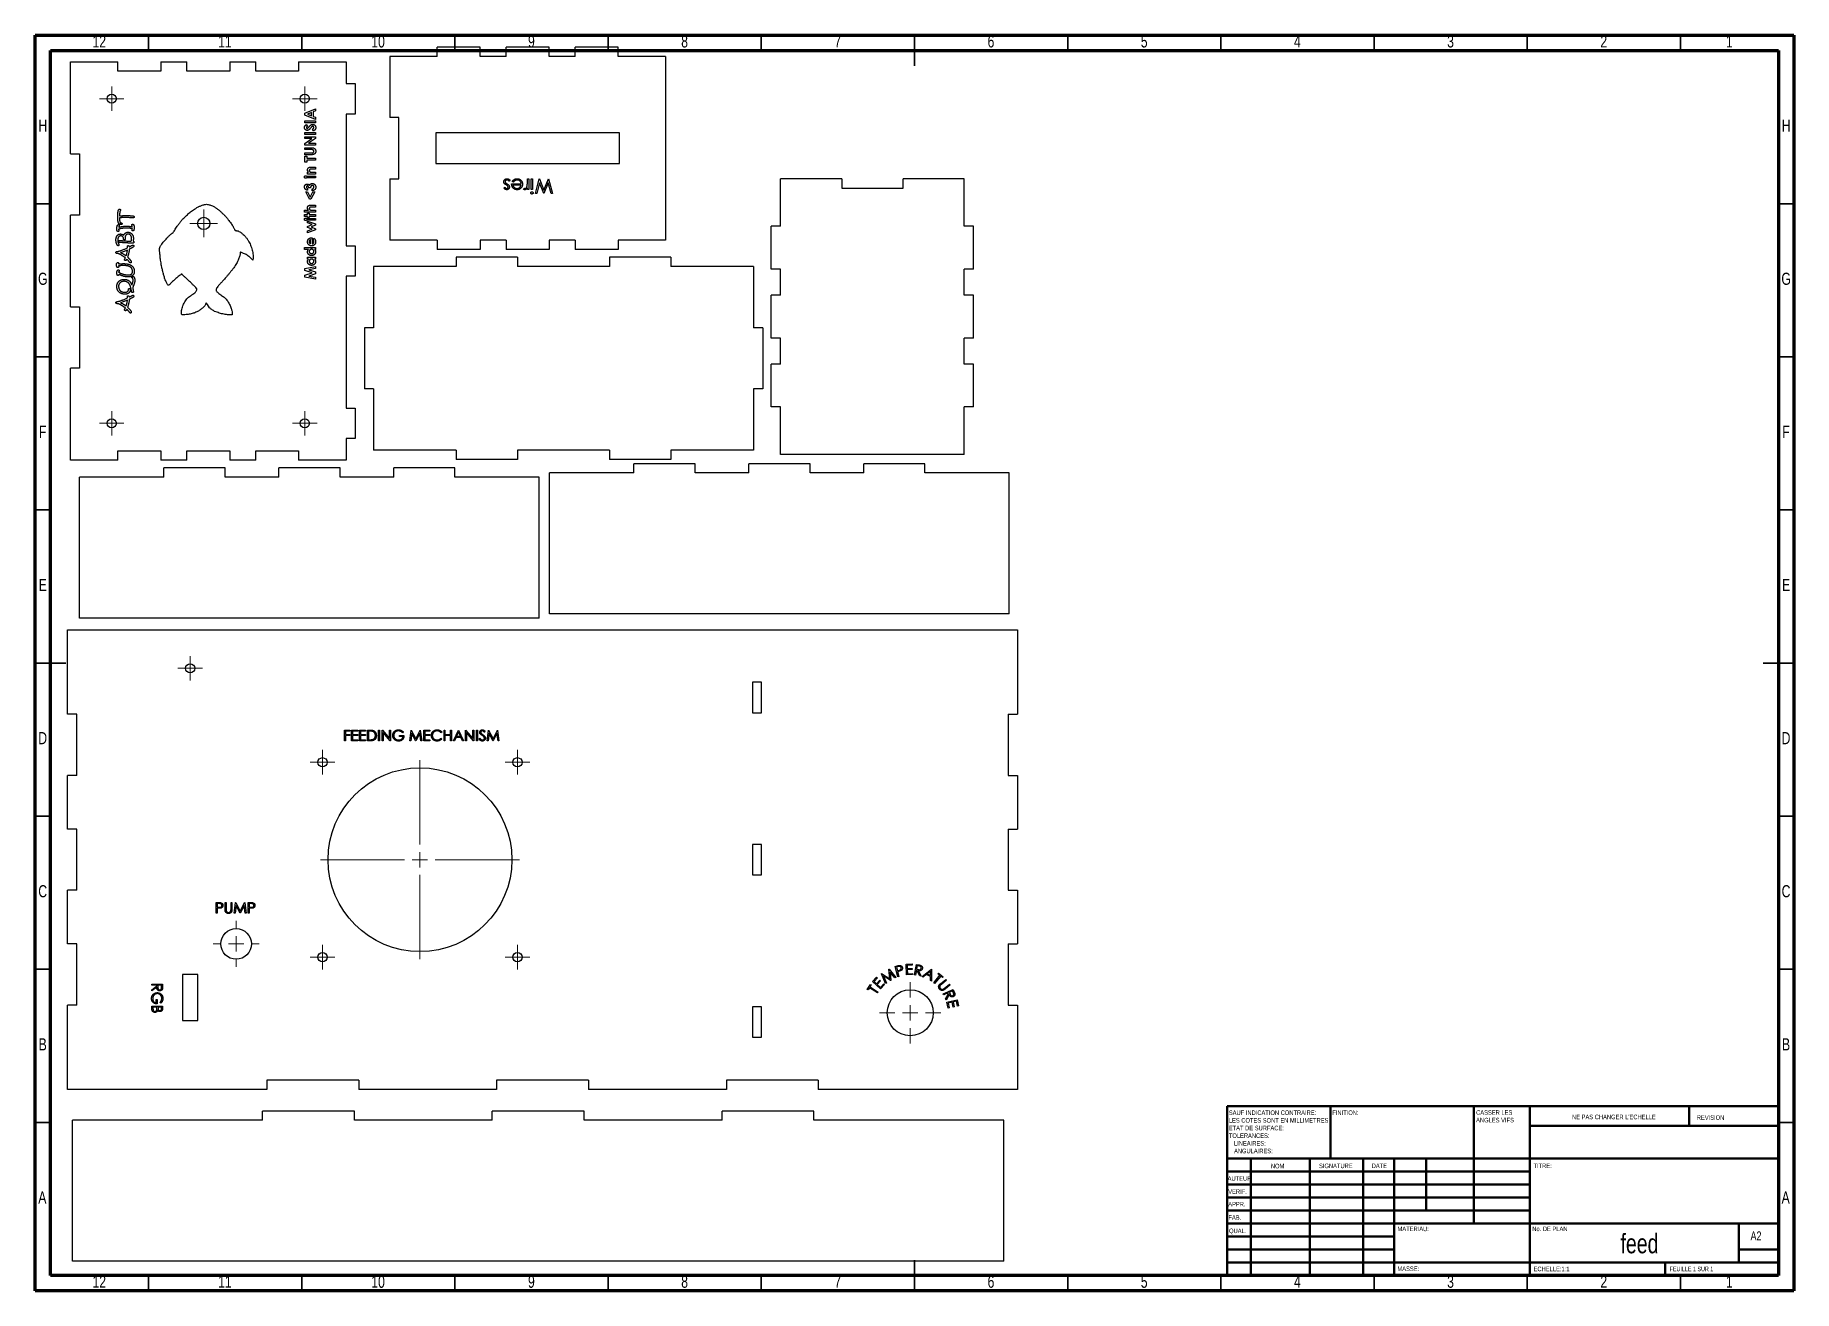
# Model space of a CAD drawing. Header units: millimetres. Extents: x 15 to 589, y 5 to 415.
import ezdxf

# ---------------------------------------------------------------- set-up
doc = ezdxf.new("R2010")
doc.units = ezdxf.units.MM
doc.styles.add('SLDTEXTSTYLE0', font='TXT', dxfattribs={"width": 0.75})
doc.styles.add('SLDTEXTSTYLE1', font='TXT', dxfattribs={"width": 0.7})

msp = doc.modelspace()

# ---------------------------------------------------------------- texts
at = {"color": 7, "linetype": 'Continuous', "lineweight": 0}
for s, insert, char_height, attachment_point, style in [('12', (35.92, 414.97), 3.969, 2, 'SLDTEXTSTYLE0'), ('11', (76.92, 414.97), 3.969, 2, 'SLDTEXTSTYLE0'), ('10', (126.92, 414.97), 3.969, 2, 'SLDTEXTSTYLE0'), ('9', (176.96, 414.97), 3.97, 2, 'SLDTEXTSTYLE0'), ('8', (226.96, 414.97), 3.97, 2, 'SLDTEXTSTYLE0'), ('7', (276.96, 414.97), 3.97, 2, 'SLDTEXTSTYLE0'), ('6', (326.96, 414.97), 3.97, 2, 'SLDTEXTSTYLE0'), ('5', (376.96, 414.97), 3.97, 2, 'SLDTEXTSTYLE0'), ('4', (426.96, 414.97), 3.97, 2, 'SLDTEXTSTYLE0'), ('3', (476.96, 414.97), 3.97, 2, 'SLDTEXTSTYLE0'), ('2', (526.96, 414.97), 3.97, 2, 'SLDTEXTSTYLE0'), ('1', (567.96, 414.97), 3.97, 2, 'SLDTEXTSTYLE0'), ('H', (17.49, 387.47), 3.97, 2, 'SLDTEXTSTYLE0'), ('H', (586.49, 387.47), 3.97, 2, 'SLDTEXTSTYLE0'), ('G', (17.49, 337.47), 3.97, 2, 'SLDTEXTSTYLE0'), ('G', (586.49, 337.47), 3.97, 2, 'SLDTEXTSTYLE0'), ('F', (17.46, 287.47), 3.97, 2, 'SLDTEXTSTYLE0'), ('F', (586.46, 287.47), 3.97, 2, 'SLDTEXTSTYLE0'), ('E', (17.51, 237.47), 3.97, 2, 'SLDTEXTSTYLE0'), ('E', (586.51, 237.47), 3.97, 2, 'SLDTEXTSTYLE0'), ('D', (17.45, 187.47), 3.97, 2, 'SLDTEXTSTYLE0'), ('D', (586.45, 187.47), 3.97, 2, 'SLDTEXTSTYLE0'), ('C', (17.46, 137.47), 3.97, 2, 'SLDTEXTSTYLE0'), ('C', (586.46, 137.47), 3.97, 2, 'SLDTEXTSTYLE0'), ('B', (17.47, 87.47), 3.97, 2, 'SLDTEXTSTYLE0'), ('B', (586.47, 87.47), 3.97, 2, 'SLDTEXTSTYLE0'), ('FINITION:', (438.37, 63.92), 1.5, 1, 'SLDTEXTSTYLE0'), ("NE PAS CHANGER L'ECHELLE", (516.61, 62.53), 1.5, 1, 'SLDTEXTSTYLE0'), ('REVISION', (557.33, 62.33), 1.5, 1, 'SLDTEXTSTYLE0'), ('NOM', (418.32, 46.5), 1.5, 1, 'SLDTEXTSTYLE0'), ('SIGNATURE', (434.03, 46.56), 1.5, 1, 'SLDTEXTSTYLE0'), ('DATE', (451.21, 46.58), 1.5, 1, 'SLDTEXTSTYLE0'), ('TITRE:', (504.03, 46.58), 1.5, 1, 'SLDTEXTSTYLE0'), ('AUTEUR', (404.21, 42.43), 1.5, 1, 'SLDTEXTSTYLE0'), ('A', (17.34, 37.47), 3.97, 2, 'SLDTEXTSTYLE0'), ('VERIF.', (404.41, 38.15), 1.5, 1, 'SLDTEXTSTYLE0'), ('A', (586.34, 37.47), 3.97, 2, 'SLDTEXTSTYLE0'), ('APPR.', (404.4, 34.06), 1.5, 1, 'SLDTEXTSTYLE0'), ('FAB.', (404.46, 29.73), 1.5, 1, 'SLDTEXTSTYLE0'), ('QUAL.', (404.67, 25.35), 1.5, 1, 'SLDTEXTSTYLE0'), ('MATERIAU:', (459.65, 25.99), 1.5, 1, 'SLDTEXTSTYLE0'), ('No. DE PLAN', (503.63, 25.99), 1.5, 1, 'SLDTEXTSTYLE0'), ('feed', (538.62, 23.61), 6.35, 2, 'SLDTEXTSTYLE0'), ('A2', (574.87, 24.41), 2.91, 1, 'SLDTEXTSTYLE0'), ('MASSE:', (459.62, 12.95), 1.499, 1, 'SLDTEXTSTYLE0'), ('ECHELLE:1:1', (504.07, 12.9), 1.5, 1, 'SLDTEXTSTYLE0'), ('FEUILLE 1 SUR 1', (548.48, 12.9), 1.5, 1, 'SLDTEXTSTYLE1'), ('12', (35.92, 9.97), 3.969, 2, 'SLDTEXTSTYLE0'), ('11', (76.92, 9.97), 3.969, 2, 'SLDTEXTSTYLE0'), ('10', (126.92, 9.97), 3.969, 2, 'SLDTEXTSTYLE0'), ('9', (176.96, 9.97), 3.97, 2, 'SLDTEXTSTYLE0'), ('8', (226.96, 9.97), 3.97, 2, 'SLDTEXTSTYLE0'), ('7', (276.96, 9.97), 3.97, 2, 'SLDTEXTSTYLE0'), ('6', (326.96, 9.97), 3.97, 2, 'SLDTEXTSTYLE0'), ('5', (376.96, 9.97), 3.97, 2, 'SLDTEXTSTYLE0'), ('4', (426.96, 9.97), 3.97, 2, 'SLDTEXTSTYLE0'), ('3', (476.96, 9.97), 3.97, 2, 'SLDTEXTSTYLE0'), ('2', (526.96, 9.97), 3.97, 2, 'SLDTEXTSTYLE0'), ('1', (567.96, 9.97), 3.97, 2, 'SLDTEXTSTYLE0')]:
    msp.add_mtext(s, dxfattribs=dict(at, insert=insert, char_height=char_height, attachment_point=attachment_point, style=style))

# ---------------------------------------------------------------- blocks, each defined once
blk = doc.blocks.new('SW_NOTE_0')
at = {"color": 0, "linetype": 'Continuous', "lineweight": 0, "char_height": 1.5, "attachment_point": 1, "style": 'SLDTEXTSTYLE0'}
for s, insert in [('SAUF INDICATION CONTRAIRE:', (0, 1.93)), ('TOLERANCES:', (0, -5.57)), ('LES COTES SONT EN MILLIMETRES', (0, -0.57)), ('ETAT DE SURFACE:', (0, -3.07)), ('ANGULAIRES:', (1.69, -10.57)), ('LINEAIRES:', (1.69, -8.07))]:
    blk.add_mtext(s, dxfattribs=dict(at, insert=insert))
blk = doc.blocks.new('SW_NOTE_1')
at = {"color": 0, "linetype": 'Continuous', "lineweight": 0, "char_height": 1.5, "attachment_point": 1, "style": 'SLDTEXTSTYLE0'}
for s, insert in [('CASSER LES', (0, 1.93)), ('ANGLES VIFS', (0, -0.57))]:
    blk.add_mtext(s, dxfattribs=dict(at, insert=insert))
blk = doc.blocks.new('SW_CENTERMARKSYMBOL_0')
at = {"color": 0, "linetype": 'Continuous', "lineweight": 0}
for p, q in [((0, 5), (0, 32.5)), ((-5, 0), (-32.5, 0)), ((0, 0), (-2.5, 0)), ((0, 0), (0, 2.5)), ((0, 0), (0, -2.5)), ((0, 0), (2.5, 0)), ((5, 0), (32.5, 0)), ((0, -5), (0, -32.5))]:
    blk.add_line(p, q, dxfattribs=at)
blk = doc.blocks.new('SW_CENTERMARKSYMBOL_1')
at = {"color": 0, "linetype": 'Continuous', "lineweight": 0}
for p, q in [((-2.5, 0), (-4, 0)), ((0, 0), (-2.5, 0)), ((0, 2.5), (0, 4)), ((0, 0), (0, 2.5)), ((0, 0), (0, -2.5)), ((0, 0), (2.5, 0)), ((2.5, 0), (4, 0)), ((0, -2.5), (0, -4))]:
    blk.add_line(p, q, dxfattribs=at)
blk = doc.blocks.new('SW_CENTERMARKSYMBOL_2')
at = {"color": 0, "linetype": 'Continuous', "lineweight": 0}
for p, q in [((-2.5, 0), (-4, 0)), ((0, 0), (-2.5, 0)), ((0, 2.5), (0, 4)), ((0, 0), (0, 2.5)), ((0, 0), (0, -2.5)), ((0, 0), (2.5, 0)), ((2.5, 0), (4, 0)), ((0, -2.5), (0, -4))]:
    blk.add_line(p, q, dxfattribs=at)
blk = doc.blocks.new('SW_CENTERMARKSYMBOL_3')
at = {"color": 0, "linetype": 'Continuous', "lineweight": 0}
for p, q in [((-2.5, 0), (-4, 0)), ((0, 0), (-2.5, 0)), ((0, 2.5), (0, 4)), ((0, 0), (0, 2.5)), ((0, 0), (0, -2.5)), ((0, 0), (2.5, 0)), ((2.5, 0), (4, 0)), ((0, -2.5), (0, -4))]:
    blk.add_line(p, q, dxfattribs=at)
blk = doc.blocks.new('SW_CENTERMARKSYMBOL_4')
at = {"color": 0, "linetype": 'Continuous', "lineweight": 0}
for p, q in [((-2.5, 0), (-4, 0)), ((0, 0), (-2.5, 0)), ((0, 2.5), (0, 4)), ((0, 0), (0, 2.5)), ((0, 0), (0, -2.5)), ((0, 0), (2.5, 0)), ((2.5, 0), (4, 0)), ((0, -2.5), (0, -4))]:
    blk.add_line(p, q, dxfattribs=at)
blk = doc.blocks.new('SW_CENTERMARKSYMBOL_5')
at = {"color": 0, "linetype": 'Continuous', "lineweight": 0}
for p, q in [((0, 5), (0, 10)), ((-5, 0), (-10, 0)), ((0, 0), (-2.5, 0)), ((0, 0), (0, 2.5)), ((0, 0), (0, -2.5)), ((0, 0), (2.5, 0)), ((5, 0), (10, 0)), ((0, -5), (0, -10))]:
    blk.add_line(p, q, dxfattribs=at)
blk = doc.blocks.new('SW_CENTERMARKSYMBOL_6')
at = {"color": 0, "linetype": 'Continuous', "lineweight": 0}
for p, q in [((0, 5), (0, 7.5)), ((-5, 0), (-7.5, 0)), ((0, 0), (-2.5, 0)), ((0, 0), (0, 2.5)), ((0, 0), (0, -2.5)), ((0, 0), (2.5, 0)), ((5, 0), (7.5, 0)), ((0, -5), (0, -7.5))]:
    blk.add_line(p, q, dxfattribs=at)
blk = doc.blocks.new('SW_CENTERMARKSYMBOL_7')
at = {"color": 0, "linetype": 'Continuous', "lineweight": 0}
for p, q in [((-2.5, 0), (-4, 0)), ((0, 0), (-2.5, 0)), ((0, 2.5), (0, 4)), ((0, 0), (0, 2.5)), ((0, 0), (0, -2.5)), ((0, 0), (2.5, 0)), ((2.5, 0), (4, 0)), ((0, -2.5), (0, -4))]:
    blk.add_line(p, q, dxfattribs=at)
blk = doc.blocks.new('SW_CENTERMARKSYMBOL_8')
at = {"color": 0, "linetype": 'Continuous', "lineweight": 0}
for p, q in [((-2.5, 0), (-4, 0)), ((0, 0), (-2.5, 0)), ((0, 2.5), (0, 4)), ((0, 0), (0, 2.5)), ((0, 0), (0, -2.5)), ((0, 0), (2.5, 0)), ((2.5, 0), (4, 0)), ((0, -2.5), (0, -4))]:
    blk.add_line(p, q, dxfattribs=at)
blk = doc.blocks.new('SW_CENTERMARKSYMBOL_9')
at = {"color": 0, "linetype": 'Continuous', "lineweight": 0}
for p, q in [((-2.5, 0), (-4, 0)), ((0, 0), (-2.5, 0)), ((0, 2.5), (0, 4)), ((0, 0), (0, 2.5)), ((0, 0), (0, -2.5)), ((0, 0), (2.5, 0)), ((2.5, 0), (4, 0)), ((0, -2.5), (0, -4))]:
    blk.add_line(p, q, dxfattribs=at)
blk = doc.blocks.new('SW_CENTERMARKSYMBOL_10')
at = {"color": 0, "linetype": 'Continuous', "lineweight": 0}
for p, q in [((-2.5, 0), (-4, 0)), ((0, 0), (-2.5, 0)), ((0, 2.5), (0, 4)), ((0, 0), (0, 2.5)), ((0, 0), (0, -2.5)), ((0, 0), (2.5, 0)), ((2.5, 0), (4, 0)), ((0, -2.5), (0, -4))]:
    blk.add_line(p, q, dxfattribs=at)
blk = doc.blocks.new('SW_CENTERMARKSYMBOL_11')
at = {"color": 0, "linetype": 'Continuous', "lineweight": 0}
for p, q in [((-2.5, 0), (-4, 0)), ((0, 0), (-2.5, 0)), ((0, 2.5), (0, 4)), ((0, 0), (0, 2.5)), ((0, 0), (0, -2.5)), ((0, 0), (2.5, 0)), ((2.5, 0), (4, 0)), ((0, -2.5), (0, -4))]:
    blk.add_line(p, q, dxfattribs=at)
blk = doc.blocks.new('SW_CENTERMARKSYMBOL_12')
at = {"color": 0, "linetype": 'Continuous', "lineweight": 0}
for p, q in [((-2.5, 0), (-4.5, 0)), ((0, 0), (-2.5, 0)), ((0, 2.5), (0, 4.5)), ((0, 0), (0, 2.5)), ((0, 0), (0, -2.5)), ((0, 0), (2.5, 0)), ((2.5, 0), (4.5, 0)), ((0, -2.5), (0, -4.5))]:
    blk.add_line(p, q, dxfattribs=at)

# ---------------------------------------------------------------- linework, layer by layer
at = {"color": 7, "linetype": 'Continuous', "lineweight": 70}
for p, q in [((15, 5), (15, 415)), ((15, 415), (589, 415)), ((589, 415), (589, 5)), ((20, 10), (20, 410)), ((20, 410), (584, 410)), ((584, 410), (584, 10)), ((584, 10), (20, 10)), ((589, 5), (15, 5))]:
    msp.add_line(p, q, dxfattribs=at)
at = {"color": 7, "linetype": 'Continuous', "lineweight": 35}
for p, q in [((52, 410), (52, 415)), ((102, 410), (102, 415)), ((152, 410), (152, 415)), ((202, 410), (202, 415)), ((252, 410), (252, 415)), ((302, 415), (302, 405)), ((302, 410), (302, 415)), ((352, 410), (352, 415)), ((402, 410), (402, 415)), ((452, 410), (452, 415)), ((502, 410), (502, 415)), ((552, 410), (552, 415)), ((20, 360), (15, 360)), ((584, 360), (589, 360)), ((20, 310), (15, 310)), ((584, 310), (589, 310)), ((20, 260), (15, 260)), ((584, 260), (589, 260)), ((15, 210), (25, 210)), ((20, 210), (15, 210)), ((589, 210), (579, 210)), ((584, 210), (589, 210)), ((20, 160), (15, 160)), ((584, 160), (589, 160)), ((20, 110), (15, 110)), ((584, 110), (589, 110)), ((20, 60), (15, 60)), ((584, 60), (589, 60)), ((302, 5), (302, 15)), ((52, 10), (52, 5)), ((102, 10), (102, 5)), ((152, 10), (152, 5)), ((202, 10), (202, 5)), ((252, 10), (252, 5)), ((302, 10), (302, 5)), ((352, 10), (352, 5)), ((402, 10), (402, 5)), ((452, 10), (452, 5)), ((502, 10), (502, 5)), ((552, 10), (552, 5))]:
    msp.add_line(p, q, dxfattribs=at)
at = {"color": 7, "linetype": 'Continuous', "lineweight": 25}
for p, q in [((130.73, 408.09), (130.73, 388.09)), ((146.23, 408.09), (130.73, 408.09)), ((146.23, 408.09), (146.23, 411.09)), ((160.23, 411.09), (146.23, 411.09)), ((160.23, 408.09), (160.23, 411.09)), ((168.73, 408.09), (160.23, 408.09)), ((168.73, 408.09), (168.73, 411.09)), ((182.73, 411.09), (168.73, 411.09)), ((182.73, 408.09), (182.73, 411.09)), ((191.23, 408.09), (182.73, 408.09)), ((191.23, 408.09), (191.23, 411.09)), ((205.23, 411.09), (191.23, 411.09)), ((205.23, 408.09), (205.23, 411.09)), ((220.73, 408.09), (205.23, 408.09)), ((220.73, 408.09), (220.73, 348.09)), ((26.49, 406.28), (41.99, 406.28)), ((26.49, 376.28), (26.49, 406.28)), ((41.99, 403.28), (41.99, 406.28)), ((55.99, 403.28), (41.99, 403.28)), ((55.99, 406.28), (55.99, 403.28)), ((55.99, 406.28), (64.49, 406.28)), ((64.49, 403.28), (64.49, 406.28)), ((78.49, 403.28), (64.49, 403.28)), ((78.49, 406.28), (78.49, 403.28)), ((78.49, 406.28), (86.99, 406.28)), ((86.99, 403.28), (86.99, 406.28)), ((100.99, 403.28), (86.99, 403.28)), ((100.99, 406.28), (100.99, 403.28)), ((100.99, 406.28), (116.49, 406.28)), ((116.49, 406.28), (116.49, 399.28)), ((116.49, 399.28), (119.49, 399.28)), ((119.49, 399.28), (119.49, 389.28)), ((102.99, 389.53), (106.49, 390.95)), ((106.49, 390.95), (106.49, 390.28)), ((102.99, 388.95), (102.99, 389.53)), ((106.49, 387.54), (102.99, 388.95)), ((102.99, 387.07), (106.49, 387.07)), ((102.99, 386.44), (102.99, 387.07)), ((106.49, 386.44), (102.99, 386.44)), ((103.46, 385.81), (103.89, 385.34)), ((105.15, 389.77), (103.93, 389.24)), ((103.93, 389.24), (105.15, 388.72)), ((105.15, 388.72), (105.15, 389.77)), ((106.49, 390.28), (105.77, 390)), ((105.77, 390), (105.77, 388.48)), ((105.77, 388.48), (106.49, 388.21)), ((106.49, 388.21), (106.49, 387.54)), ((106.49, 387.07), (106.49, 386.44)), ((119.49, 389.28), (116.49, 389.28)), ((116.49, 389.28), (116.49, 346.28)), ((133.73, 388.09), (130.73, 388.09)), ((133.73, 368.09), (133.73, 388.09)), ((102.99, 383.21), (106.49, 383.21)), ((102.99, 382.58), (102.99, 383.21)), ((106.49, 382.58), (102.99, 382.58)), ((102.99, 381.86), (106.49, 381.86)), ((102.99, 381.23), (102.99, 381.86)), ((105.29, 381.23), (102.99, 381.23)), ((102.99, 379.64), (105.29, 381.23)), ((102.99, 379.08), (102.99, 379.64)), ((106.49, 379.08), (102.99, 379.08)), ((106.49, 381.29), (104.2, 379.71)), ((104.2, 379.71), (106.49, 379.71)), ((105.84, 383.75), (105.5, 384.3)), ((106.49, 383.21), (106.49, 382.58)), ((106.49, 381.86), (106.49, 381.29)), ((106.49, 379.71), (106.49, 379.08)), ((205.73, 383.09), (145.73, 383.09)), ((145.73, 383.09), (145.73, 373.09)), ((205.73, 373.09), (205.73, 383.09)), ((26.49, 376.28), (29.49, 376.28)), ((29.49, 376.28), (29.49, 356.28)), ((102.99, 378.27), (105.08, 378.27)), ((102.99, 377.64), (102.99, 378.27)), ((105.19, 377.64), (102.99, 377.64)), ((102.99, 376.61), (105.27, 376.61)), ((102.99, 375.98), (102.99, 376.61)), ((105.08, 375.98), (102.99, 375.98)), ((102.99, 375.49), (103.62, 375.49)), ((102.99, 373.6), (102.99, 375.49)), ((103.62, 373.6), (102.99, 373.6)), ((103.62, 375.49), (103.62, 374.86)), ((103.62, 374.86), (106.49, 374.86)), ((103.62, 374.23), (103.62, 373.6)), ((106.49, 374.23), (103.62, 374.23)), ((106.49, 374.86), (106.49, 374.23)), ((103.93, 370.24), (104.2, 370.24)), ((103.93, 369.61), (103.93, 370.24)), ((106.49, 369.61), (103.93, 369.61)), ((103.93, 369.03), (106.49, 369.03)), ((103.93, 368.4), (103.93, 369.03)), ((106.49, 368.4), (103.93, 368.4)), ((104.81, 371.9), (106.49, 371.9)), ((106.49, 371.27), (105.38, 371.27)), ((105.47, 370.24), (106.49, 370.24)), ((106.49, 371.9), (106.49, 371.27)), ((106.49, 370.24), (106.49, 369.61)), ((106.49, 369.03), (106.49, 368.4)), ((130.73, 368.09), (130.73, 348.09)), ((130.73, 368.09), (133.73, 368.09)), ((145.73, 373.09), (205.73, 373.09)), ((169.96, 367.68), (169.68, 367.36)), ((175.64, 366.92), (175.64, 368.09)), ((175.64, 368.09), (176.07, 368.09)), ((176.07, 368.09), (176.07, 364.61)), ((176.92, 364.61), (176.92, 368.09)), ((176.92, 368.09), (177.35, 368.09)), ((177.35, 368.09), (177.35, 364.61)), ((178.27, 363.33), (179.55, 368.09)), ((179.55, 368.09), (179.61, 368.09)), ((179.61, 368.09), (181.04, 364.45)), ((181.04, 364.45), (182.49, 368.09)), ((182.49, 368.09), (182.55, 368.09)), ((182.55, 368.09), (183.82, 363.33)), ((258.26, 352.61), (258.26, 368.11)), ((278.26, 368.11), (258.26, 368.11)), ((278.26, 368.11), (278.26, 365.11)), ((298.26, 365.11), (298.26, 368.11)), ((318.26, 368.11), (298.26, 368.11)), ((318.26, 352.61), (318.26, 368.11)), ((103.29, 363.82), (103.89, 363.82)), ((104.52, 361.44), (103.29, 363.82)), ((103.84, 365.03), (103.84, 364.41)), ((103.89, 363.82), (104.76, 362.13)), ((104.88, 365.12), (104.29, 365.12)), ((104.76, 362.13), (105.64, 363.82)), ((106.24, 363.82), (105.01, 361.44)), ((105.41, 364.23), (105.41, 364.85)), ((105.64, 363.82), (106.24, 363.82)), ((168.01, 365.05), (168.3, 365.34)), ((170.51, 366.44), (173.62, 366.44)), ((171.07, 366.99), (170.69, 367.19)), ((173.58, 366.02), (170.94, 366.02)), ((174.42, 364.67), (174.65, 365.04)), ((175.64, 364.61), (175.64, 365.12)), ((176.07, 364.61), (175.64, 364.61)), ((177.35, 364.61), (176.92, 364.61)), ((178.7, 363.33), (178.27, 363.33)), ((179.64, 366.8), (178.7, 363.33)), ((181, 363.33), (179.64, 366.8)), ((181.06, 363.33), (181, 363.33)), ((182.45, 366.82), (181.06, 363.33)), ((183.38, 363.33), (182.45, 366.82)), ((183.82, 363.33), (183.38, 363.33)), ((278.26, 365.11), (298.26, 365.11)), ((26.49, 326.28), (26.49, 356.28)), ((29.49, 356.28), (26.49, 356.28)), ((102.9, 357.85), (104.21, 357.85)), ((102.9, 357.23), (102.9, 357.85)), ((106.49, 357.23), (102.9, 357.23)), ((102.9, 356.46), (103.93, 356.46)), ((102.9, 355.83), (102.9, 356.46)), ((103.93, 356.87), (104.47, 356.87)), ((103.93, 356.46), (103.93, 356.87)), ((104.47, 356.87), (104.47, 356.46)), ((104.47, 356.46), (106.49, 356.46)), ((105.01, 361.44), (104.52, 361.44)), ((104.81, 359.51), (106.49, 359.51)), ((106.49, 358.89), (105.38, 358.89)), ((105.47, 357.85), (106.49, 357.85)), ((106.49, 359.51), (106.49, 358.89)), ((106.49, 357.85), (106.49, 357.23)), ((106.49, 356.46), (106.49, 355.83)), ((103.93, 355.83), (102.9, 355.83)), ((103.93, 355.52), (103.93, 355.83)), ((104.47, 355.52), (103.93, 355.52)), ((103.93, 355.21), (106.49, 355.21)), ((103.93, 354.58), (103.93, 355.21)), ((106.49, 354.58), (103.93, 354.58)), ((103.93, 354.33), (106.49, 353.38)), ((103.93, 353.7), (103.93, 354.33)), ((105.37, 353.16), (103.93, 353.7)), ((103.93, 352.6), (105.37, 353.16)), ((103.93, 352.21), (103.93, 352.6)), ((105.39, 351.64), (103.93, 352.21)), ((103.93, 351.1), (105.39, 351.64)), ((106.49, 351.42), (103.93, 350.47)), ((103.93, 350.47), (103.93, 351.1)), ((104.47, 355.83), (104.47, 355.52)), ((106.49, 355.83), (104.47, 355.83)), ((106.49, 352.98), (105.03, 352.4)), ((105.03, 352.4), (106.49, 351.83)), ((106.49, 355.21), (106.49, 354.58)), ((106.49, 353.38), (106.49, 352.98)), ((106.49, 351.83), (106.49, 351.42)), ((258.26, 352.61), (255.26, 352.61)), ((255.26, 338.61), (255.26, 352.61)), ((321.26, 352.61), (318.26, 352.61)), ((321.26, 338.61), (321.26, 352.61)), ((43.36, 347.28), (43.01, 347.31)), ((45.68, 345.96), (45.68, 345.87)), ((102.9, 345.69), (106.49, 345.69)), ((102.9, 345.07), (102.9, 345.69)), ((104.23, 345.07), (102.9, 345.07)), ((104.88, 346.91), (104.88, 348.25)), ((105.25, 348.88), (105.37, 348.88)), ((105.37, 348.88), (105.37, 346.86)), ((105.73, 348.17), (105.98, 348.7)), ((106.49, 345.07), (106.21, 345.07)), ((106.49, 345.69), (106.49, 345.07)), ((116.49, 346.28), (119.49, 346.28)), ((119.49, 346.28), (119.49, 336.28)), ((146.23, 348.09), (130.73, 348.09)), ((146.23, 348.09), (146.23, 345.09)), ((160.23, 345.09), (146.23, 345.09)), ((168.73, 348.09), (160.23, 348.09)), ((160.23, 348.09), (160.23, 345.09)), ((168.73, 348.09), (168.73, 345.09)), ((182.73, 345.09), (168.73, 345.09)), ((191.23, 348.09), (182.73, 348.09)), ((182.73, 348.09), (182.73, 345.09)), ((191.23, 348.09), (191.23, 345.09)), ((205.23, 345.09), (191.23, 345.09)), ((220.73, 348.09), (205.23, 348.09)), ((205.23, 348.09), (205.23, 345.09)), ((102.99, 338.86), (106.49, 339.46)), ((102.99, 338.22), (102.99, 338.86)), ((103.93, 342.51), (106.49, 342.51)), ((103.93, 341.88), (103.93, 342.51)), ((104.22, 341.88), (103.93, 341.88)), ((106.49, 338.82), (104.28, 338.45)), ((106.49, 341.88), (106.21, 341.88)), ((106.49, 342.51), (106.49, 341.88)), ((106.49, 339.46), (106.49, 338.82)), ((152.46, 339.49), (125.46, 339.49)), ((125.46, 339.49), (125.46, 319.49)), ((152.46, 342.49), (152.46, 339.49)), ((172.46, 342.49), (152.46, 342.49)), ((172.46, 342.49), (172.46, 339.49)), ((202.46, 339.49), (172.46, 339.49)), ((202.46, 342.49), (202.46, 339.49)), ((222.46, 342.49), (202.46, 342.49)), ((222.46, 342.49), (222.46, 339.49)), ((249.46, 339.49), (222.46, 339.49)), ((249.46, 339.49), (249.46, 319.49)), ((42.26, 337.02), (42.28, 336.86)), ((46.81, 335.69), (46.74, 335.69)), ((47.52, 334.97), (47.52, 334.95)), ((47.53, 334.97), (47.52, 334.97)), ((105.43, 337.41), (102.99, 338.22)), ((102.99, 336.62), (105.43, 337.41)), ((102.99, 335.96), (102.99, 336.62)), ((106.49, 335.37), (102.99, 335.96)), ((104.28, 338.45), (106.49, 337.72)), ((106.49, 337.11), (104.28, 336.38)), ((104.28, 336.38), (106.49, 336.01)), ((106.49, 337.72), (106.49, 337.11)), ((106.49, 336.01), (106.49, 335.37)), ((119.49, 336.28), (116.49, 336.28)), ((116.49, 336.28), (116.49, 293.28)), ((258.26, 338.61), (255.26, 338.61)), ((258.26, 330.11), (258.26, 338.61)), ((321.26, 338.61), (318.26, 338.61)), ((318.26, 330.11), (318.26, 338.61)), ((45.68, 329.59), (45.68, 329.5)), ((255.26, 316.11), (255.26, 330.11)), ((258.26, 330.11), (255.26, 330.11)), ((321.26, 330.11), (318.26, 330.11)), ((321.26, 316.11), (321.26, 330.11)), ((26.49, 326.28), (29.49, 326.28)), ((29.49, 326.28), (29.49, 306.28)), ((122.46, 319.49), (122.46, 299.49)), ((125.46, 319.49), (122.46, 319.49)), ((252.46, 319.49), (249.46, 319.49)), ((252.46, 319.49), (252.46, 299.49)), ((258.26, 316.11), (255.26, 316.11)), ((258.26, 307.61), (258.26, 316.11)), ((321.26, 316.11), (318.26, 316.11)), ((318.26, 307.61), (318.26, 316.11)), ((26.49, 276.28), (26.49, 306.28)), ((29.49, 306.28), (26.49, 306.28)), ((255.26, 293.61), (255.26, 307.61)), ((258.26, 307.61), (255.26, 307.61)), ((321.26, 307.61), (318.26, 307.61)), ((321.26, 293.61), (321.26, 307.61)), ((125.46, 299.49), (122.46, 299.49)), ((125.46, 299.49), (125.46, 279.49)), ((252.46, 299.49), (249.46, 299.49)), ((249.46, 299.49), (249.46, 279.49)), ((116.49, 293.28), (119.49, 293.28)), ((119.49, 293.28), (119.49, 283.28)), ((258.26, 293.61), (255.26, 293.61)), ((258.26, 278.11), (258.26, 293.61)), ((321.26, 293.61), (318.26, 293.61)), ((318.26, 278.11), (318.26, 293.61)), ((119.49, 283.28), (116.49, 283.28)), ((116.49, 283.28), (116.49, 276.28)), ((41.99, 276.28), (26.49, 276.28)), ((41.99, 279.28), (55.99, 279.28)), ((41.99, 276.28), (41.99, 279.28)), ((55.99, 279.28), (55.99, 276.28)), ((64.49, 276.28), (55.99, 276.28)), ((64.49, 279.28), (78.49, 279.28)), ((64.49, 276.28), (64.49, 279.28)), ((78.49, 279.28), (78.49, 276.28)), ((86.99, 276.28), (78.49, 276.28)), ((86.99, 279.28), (100.99, 279.28)), ((86.99, 276.28), (86.99, 279.28)), ((100.99, 279.28), (100.99, 276.28)), ((116.49, 276.28), (100.99, 276.28)), ((152.46, 279.49), (125.46, 279.49)), ((152.46, 279.49), (152.46, 276.49)), ((172.46, 276.49), (152.46, 276.49)), ((202.46, 279.49), (172.46, 279.49)), ((172.46, 279.49), (172.46, 276.49)), ((202.46, 279.49), (202.46, 276.49)), ((222.46, 276.49), (202.46, 276.49)), ((249.46, 279.49), (222.46, 279.49)), ((222.46, 279.49), (222.46, 276.49)), ((318.26, 278.11), (258.26, 278.11)), ((29.52, 224.69), (29.52, 270.69)), ((57.02, 270.69), (29.52, 270.69)), ((57.02, 270.69), (57.02, 273.69)), ((77.02, 273.69), (57.02, 273.69)), ((77.02, 270.69), (77.02, 273.69)), ((94.52, 270.69), (77.02, 270.69)), ((94.52, 270.69), (94.52, 273.69)), ((114.52, 273.69), (94.52, 273.69)), ((114.52, 270.69), (114.52, 273.69)), ((132.02, 270.69), (114.52, 270.69)), ((152.02, 273.69), (132.02, 273.69)), ((132.02, 270.69), (132.02, 273.69)), ((152.02, 270.69), (152.02, 273.69)), ((179.52, 270.69), (152.02, 270.69)), ((179.52, 224.69), (179.52, 270.69)), ((182.91, 226.06), (182.91, 272.06)), ((210.41, 272.06), (182.91, 272.06)), ((210.41, 272.06), (210.41, 275.06)), ((230.41, 275.06), (210.41, 275.06)), ((230.41, 272.06), (230.41, 275.06)), ((247.91, 272.06), (230.41, 272.06)), ((247.91, 272.06), (247.91, 275.06)), ((267.91, 275.06), (247.91, 275.06)), ((267.91, 272.06), (267.91, 275.06)), ((285.41, 272.06), (267.91, 272.06)), ((305.41, 275.06), (285.41, 275.06)), ((285.41, 272.06), (285.41, 275.06)), ((305.41, 272.06), (305.41, 275.06)), ((332.91, 272.06), (305.41, 272.06)), ((332.91, 226.06), (332.91, 272.06)), ((179.52, 224.69), (29.52, 224.69)), ((332.91, 226.06), (182.91, 226.06)), ((25.59, 193.29), (25.59, 220.79)), ((25.59, 220.79), (335.59, 220.79)), ((335.59, 220.79), (335.59, 193.29)), ((252.09, 203.79), (249.09, 203.79)), ((249.09, 203.79), (249.09, 193.79)), ((252.09, 193.79), (252.09, 203.79)), ((28.59, 193.29), (25.59, 193.29)), ((28.59, 173.29), (28.59, 193.29)), ((249.09, 193.79), (252.09, 193.79)), ((332.59, 193.29), (335.59, 193.29)), ((332.59, 193.29), (332.59, 173.29)), ((115.95, 188.11), (117.65, 188.11)), ((115.95, 184.61), (115.95, 188.11)), ((116.26, 184.61), (115.95, 184.61)), ((116.26, 187.75), (116.26, 186.67)), ((117.65, 187.75), (116.26, 187.75)), ((116.26, 186.67), (117.65, 186.67)), ((116.26, 186.32), (116.26, 184.61)), ((117.65, 186.32), (116.26, 186.32)), ((117.65, 188.11), (117.65, 187.75)), ((117.65, 186.67), (117.65, 186.32)), ((118.28, 188.11), (120.26, 188.11)), ((118.28, 184.61), (118.28, 188.11)), ((120.26, 184.61), (118.28, 184.61)), ((118.6, 187.75), (118.6, 186.67)), ((120.26, 187.75), (118.6, 187.75)), ((118.6, 186.67), (120.26, 186.67)), ((118.6, 186.32), (118.6, 184.97)), ((120.26, 186.32), (118.6, 186.32)), ((118.6, 184.97), (120.26, 184.97)), ((120.26, 188.11), (120.26, 187.75)), ((120.26, 186.67), (120.26, 186.32)), ((120.26, 184.97), (120.26, 184.61)), ((120.88, 188.11), (122.86, 188.11)), ((120.88, 184.61), (120.88, 188.11)), ((122.86, 184.61), (120.88, 184.61)), ((121.2, 187.75), (121.2, 186.67)), ((122.86, 187.75), (121.2, 187.75)), ((121.2, 186.67), (122.86, 186.67)), ((121.2, 186.32), (121.2, 184.97)), ((122.86, 186.32), (121.2, 186.32)), ((121.2, 184.97), (122.86, 184.97)), ((122.86, 188.11), (122.86, 187.75)), ((122.86, 186.67), (122.86, 186.32)), ((122.86, 184.97), (122.86, 184.61)), ((123.49, 188.11), (124.19, 188.11)), ((123.49, 184.61), (123.49, 188.11)), ((124.57, 184.61), (123.49, 184.61)), ((124.05, 187.75), (123.8, 187.75)), ((123.8, 187.75), (123.8, 184.97)), ((123.8, 184.97), (124.2, 184.97)), ((127.08, 188.11), (127.39, 188.11)), ((127.08, 184.61), (127.08, 188.11)), ((127.39, 184.61), (127.08, 184.61)), ((127.39, 188.11), (127.39, 184.61)), ((128.29, 188.11), (128.35, 188.11)), ((128.29, 184.61), (128.29, 188.11)), ((128.6, 184.61), (128.29, 184.61)), ((128.35, 188.11), (130.67, 185.36)), ((128.6, 187.36), (128.6, 184.61)), ((130.91, 184.61), (128.6, 187.36)), ((130.67, 188.11), (130.98, 188.11)), ((130.67, 185.36), (130.67, 188.11)), ((130.98, 184.61), (130.91, 184.61)), ((130.98, 188.11), (130.98, 184.61)), ((133.9, 186.32), (135.38, 186.32)), ((133.9, 185.96), (133.9, 186.32)), ((135.06, 185.96), (133.9, 185.96)), ((135.15, 187.51), (134.88, 187.26)), ((137.26, 184.61), (137.73, 188.11)), ((137.58, 184.61), (137.26, 184.61)), ((137.91, 187.13), (137.58, 184.61)), ((137.73, 188.11), (137.77, 188.11)), ((137.77, 188.11), (139.21, 185.24)), ((139.18, 184.61), (137.91, 187.13)), ((139.25, 184.61), (139.18, 184.61)), ((139.21, 185.24), (140.66, 188.11)), ((140.52, 187.13), (139.25, 184.61)), ((140.85, 184.61), (140.52, 187.13)), ((140.66, 188.11), (140.7, 188.11)), ((140.7, 188.11), (141.17, 184.61)), ((141.17, 184.61), (140.85, 184.61)), ((141.88, 188.11), (143.86, 188.11)), ((141.88, 184.61), (141.88, 188.11)), ((143.86, 184.61), (141.88, 184.61)), ((142.2, 187.75), (142.2, 186.67)), ((143.86, 187.75), (142.2, 187.75)), ((142.2, 186.67), (143.86, 186.67)), ((142.2, 186.32), (142.2, 184.97)), ((143.86, 186.32), (142.2, 186.32)), ((142.2, 184.97), (143.86, 184.97)), ((143.86, 188.11), (143.86, 187.75)), ((143.86, 186.67), (143.86, 186.32)), ((143.86, 184.97), (143.86, 184.61)), ((147.72, 187.47), (147.44, 187.26)), ((147.44, 185.46), (147.72, 185.26)), ((148.44, 188.11), (148.75, 188.11)), ((148.44, 184.61), (148.44, 188.11)), ((148.75, 184.61), (148.44, 184.61)), ((148.75, 188.11), (148.75, 186.67)), ((148.75, 186.67), (150.55, 186.67)), ((148.75, 186.32), (148.75, 184.61)), ((150.55, 186.32), (148.75, 186.32)), ((150.55, 188.11), (150.86, 188.11)), ((150.55, 186.67), (150.55, 188.11)), ((150.55, 184.61), (150.55, 186.32)), ((150.86, 184.61), (150.55, 184.61)), ((150.86, 188.11), (150.86, 184.61)), ((151.49, 184.61), (153.15, 188.11)), ((151.83, 184.61), (151.49, 184.61)), ((152.36, 185.73), (151.83, 184.61)), ((153.95, 185.73), (152.36, 185.73)), ((153.17, 187.43), (152.53, 186.09)), ((152.53, 186.09), (153.78, 186.09)), ((153.15, 188.11), (153.19, 188.11)), ((153.78, 186.09), (153.17, 187.43)), ((153.19, 188.11), (154.81, 184.61)), ((154.47, 184.61), (153.95, 185.73)), ((154.81, 184.61), (154.47, 184.61)), ((155.44, 188.11), (155.5, 188.11)), ((155.44, 184.61), (155.44, 188.11)), ((155.75, 184.61), (155.44, 184.61)), ((155.5, 188.11), (157.81, 185.36)), ((155.75, 187.36), (155.75, 184.61)), ((158.06, 184.61), (155.75, 187.36)), ((157.81, 188.11), (158.13, 188.11)), ((157.81, 185.36), (157.81, 188.11)), ((158.13, 184.61), (158.06, 184.61)), ((158.13, 188.11), (158.13, 184.61)), ((159.03, 188.11), (159.34, 188.11)), ((159.03, 184.61), (159.03, 188.11)), ((159.34, 184.61), (159.03, 184.61)), ((159.34, 188.11), (159.34, 184.61)), ((159.88, 185.29), (160.17, 185.46)), ((161.9, 187.61), (161.61, 187.39)), ((162.48, 184.61), (162.94, 188.11)), ((162.8, 184.61), (162.48, 184.61)), ((163.13, 187.13), (162.8, 184.61)), ((162.94, 188.11), (162.99, 188.11)), ((162.99, 188.11), (164.43, 185.24)), ((164.4, 184.61), (163.13, 187.13)), ((164.47, 184.61), (164.4, 184.61)), ((164.43, 185.24), (165.87, 188.11)), ((165.73, 187.13), (164.47, 184.61)), ((166.07, 184.61), (165.73, 187.13)), ((165.87, 188.11), (165.92, 188.11)), ((165.92, 188.11), (166.38, 184.61)), ((166.38, 184.61), (166.07, 184.61)), ((25.59, 155.79), (25.59, 173.29)), ((28.59, 173.29), (25.59, 173.29)), ((332.59, 173.29), (335.59, 173.29)), ((335.59, 173.29), (335.59, 155.79)), ((28.59, 155.79), (25.59, 155.79)), ((28.59, 135.79), (28.59, 155.79)), ((332.59, 155.79), (335.59, 155.79)), ((332.59, 155.79), (332.59, 135.79)), ((252.09, 150.79), (249.09, 150.79)), ((249.09, 150.79), (249.09, 140.79)), ((252.09, 140.79), (252.09, 150.79)), ((249.09, 140.79), (252.09, 140.79)), ((25.59, 118.29), (25.59, 135.79)), ((28.59, 135.79), (25.59, 135.79)), ((332.59, 135.79), (335.59, 135.79)), ((335.59, 135.79), (335.59, 118.29)), ((74.12, 131.79), (74.81, 131.79)), ((74.12, 128.29), (74.12, 131.79)), ((74.43, 128.29), (74.12, 128.29)), ((74.43, 131.43), (74.43, 130.27)), ((75.07, 131.43), (74.43, 131.43)), ((74.43, 130.27), (75.05, 130.26)), ((74.43, 129.91), (74.43, 128.29)), ((74.68, 129.91), (74.43, 129.91)), ((76.99, 131.79), (77.31, 131.79)), ((76.99, 129.68), (76.99, 131.79)), ((77.31, 131.79), (77.31, 129.69)), ((78.92, 131.79), (79.23, 131.79)), ((78.92, 129.69), (78.92, 131.79)), ((79.23, 131.79), (79.23, 129.68)), ((79.95, 128.29), (80.41, 131.79)), ((80.27, 128.29), (79.95, 128.29)), ((80.6, 130.82), (80.27, 128.29)), ((80.41, 131.79), (80.46, 131.79)), ((80.46, 131.79), (81.9, 128.92)), ((81.87, 128.29), (80.6, 130.82)), ((81.94, 128.29), (81.87, 128.29)), ((81.9, 128.92), (83.35, 131.79)), ((83.21, 130.81), (81.94, 128.29)), ((83.54, 128.29), (83.21, 130.81)), ((83.35, 131.79), (83.39, 131.79)), ((83.39, 131.79), (83.86, 128.29)), ((83.86, 128.29), (83.54, 128.29)), ((84.57, 131.79), (85.26, 131.79)), ((84.57, 128.29), (84.57, 131.79)), ((84.89, 128.29), (84.57, 128.29)), ((84.89, 131.43), (84.89, 130.27)), ((85.53, 131.43), (84.89, 131.43)), ((84.89, 130.27), (85.5, 130.26)), ((84.89, 129.91), (84.89, 128.29)), ((85.14, 129.91), (84.89, 129.91)), ((28.59, 118.29), (25.59, 118.29)), ((28.59, 98.29), (28.59, 118.29)), ((332.59, 118.29), (335.59, 118.29)), ((332.59, 118.29), (332.59, 98.29)), ((293.66, 110.02), (293.7, 110.05)), ((293.93, 106.87), (293.66, 110.02)), ((293.7, 110.05), (295.92, 107.34)), ((294.06, 109.11), (294.29, 106.36)), ((295.63, 107.17), (294.06, 109.11)), ((295.68, 110.96), (296.36, 111.13)), ((296.55, 107.58), (295.68, 110.96)), ((296.7, 110.87), (296.1, 110.72)), ((296.1, 110.72), (296.4, 109.57)), ((296.4, 109.57), (296.97, 109.71)), ((296.72, 109.3), (296.48, 109.23)), ((296.48, 109.23), (296.88, 107.66)), ((299.24, 111.67), (301.23, 111.73)), ((299.34, 108.19), (299.24, 111.67)), ((301.24, 111.39), (299.59, 111.34)), ((299.59, 111.34), (299.63, 110.25)), ((299.63, 110.25), (301.26, 110.3)), ((301.27, 109.96), (299.64, 109.91)), ((299.64, 109.91), (299.68, 108.54)), ((301.23, 111.73), (301.24, 111.39)), ((301.26, 110.3), (301.27, 109.96)), ((301.95, 108.17), (302.61, 111.59)), ((302.6, 109.69), (302.29, 108.11)), ((302.79, 109.66), (302.6, 109.69)), ((302.61, 111.59), (303.29, 111.46)), ((302.89, 111.19), (302.66, 110.03)), ((302.66, 110.03), (303.25, 109.91)), ((303.71, 107.83), (302.79, 109.66)), ((303.49, 111.07), (302.89, 111.19)), ((303.21, 109.58), (304.13, 107.75)), ((304.52, 107.64), (307.52, 110.05)), ((307.23, 109.36), (306.14, 108.49)), ((307.21, 107.97), (307.23, 109.36)), ((307.52, 110.05), (307.6, 110.01)), ((307.6, 110.01), (307.53, 106.17)), ((53.09, 104.84), (53.09, 105.15)), ((53.09, 105.15), (56.59, 105.15)), ((54.7, 104.84), (53.09, 104.84)), ((53.09, 103.29), (54.7, 104.58)), ((54.7, 104.19), (53.09, 102.91)), ((54.7, 104.58), (54.7, 104.84)), ((56.23, 104.84), (55.06, 104.84)), ((55.06, 104.84), (55.06, 104.2)), ((56.23, 104.18), (56.23, 104.84)), ((56.59, 105.15), (56.59, 104.45)), ((68.09, 108.29), (63.09, 108.29)), ((63.09, 108.29), (63.09, 93.29)), ((68.09, 93.29), (68.09, 108.29)), ((286.6, 103.44), (287.61, 105.05)), ((286.88, 103.27), (286.6, 103.44)), ((287.29, 103.92), (286.88, 103.27)), ((289.94, 102.26), (287.29, 103.92)), ((287.89, 104.87), (287.48, 104.22)), ((287.48, 104.22), (290.13, 102.56)), ((287.61, 105.05), (287.89, 104.87)), ((288.3, 105.97), (289.65, 107.44)), ((290.87, 103.6), (288.3, 105.97)), ((289.9, 107.21), (288.79, 105.99)), ((288.79, 105.99), (289.59, 105.25)), ((289.59, 105.25), (290.7, 106.46)), ((289.65, 107.44), (289.9, 107.21)), ((290.95, 106.23), (289.85, 105.02)), ((289.85, 105.02), (290.86, 104.09)), ((290.7, 106.46), (290.95, 106.23)), ((290.86, 104.09), (291.96, 105.3)), ((292.22, 105.07), (290.87, 103.6)), ((291.21, 108.55), (291.26, 108.58)), ((292.58, 105.33), (291.21, 108.55)), ((291.26, 108.58), (293.93, 106.87)), ((291.86, 107.81), (292.86, 105.5)), ((294.21, 106.31), (291.86, 107.81)), ((291.96, 105.3), (292.22, 105.07)), ((292.86, 105.5), (292.58, 105.33)), ((294.29, 106.36), (294.21, 106.31)), ((295.92, 107.34), (295.63, 107.17)), ((296.88, 107.66), (296.55, 107.58)), ((301.32, 108.25), (299.34, 108.19)), ((299.68, 108.54), (301.31, 108.59)), ((301.31, 108.59), (301.32, 108.25)), ((302.29, 108.11), (301.95, 108.17)), ((304.13, 107.75), (303.71, 107.83)), ((304.87, 107.47), (304.52, 107.64)), ((305.86, 108.26), (304.87, 107.47)), ((307.2, 107.6), (305.86, 108.26)), ((306.14, 108.49), (307.21, 107.97)), ((307.19, 106.34), (307.2, 107.6)), ((307.53, 106.17), (307.19, 106.34)), ((308.29, 105.58), (310.27, 108.03)), ((308.57, 105.36), (308.29, 105.58)), ((310.55, 107.8), (308.57, 105.36)), ((309.67, 108.52), (309.88, 108.78)), ((310.27, 108.03), (309.67, 108.52)), ((309.88, 108.78), (311.37, 107.58)), ((311.15, 107.31), (310.55, 107.8)), ((310.58, 105.35), (312.21, 106.68)), ((312.43, 106.41), (310.8, 105.08)), ((311.37, 107.58), (311.15, 107.31)), ((311.41, 101.95), (314.57, 103.42)), ((311.81, 103.83), (313.44, 105.16)), ((313.66, 104.89), (312.03, 103.56)), ((312.21, 106.68), (312.43, 106.41)), ((313.44, 105.16), (313.66, 104.89)), ((314.57, 103.42), (314.86, 102.79)), ((25.59, 70.79), (25.59, 98.29)), ((28.59, 98.29), (25.59, 98.29)), ((53.09, 102.91), (53.09, 103.29)), ((53.09, 97.02), (53.09, 97.97)), ((53.09, 97.97), (56.59, 97.97)), ((54.75, 97.66), (53.45, 97.66)), ((53.45, 97.66), (53.45, 97.21)), ((54.44, 100.17), (54.79, 100.17)), ((54.44, 99), (54.44, 100.17)), ((54.75, 97.45), (54.75, 97.66)), ((54.79, 100.17), (54.79, 98.69)), ((56.23, 97.66), (55.11, 97.66)), ((55.11, 97.66), (55.11, 97.45)), ((55.99, 98.91), (55.74, 99.18)), ((56.23, 97.23), (56.23, 97.66)), ((56.59, 97.97), (56.59, 97.29)), ((252.09, 97.79), (249.09, 97.79)), ((249.09, 97.79), (249.09, 87.79)), ((252.09, 87.79), (252.09, 97.79)), ((290.13, 102.56), (289.94, 102.26)), ((311.56, 101.64), (311.41, 101.95)), ((313.03, 102.32), (311.56, 101.64)), ((312.17, 100.32), (313.11, 102.14)), ((312.35, 99.93), (312.17, 100.32)), ((313.29, 101.75), (312.35, 99.93)), ((312.56, 99.25), (315.98, 99.99)), ((312.98, 97.31), (312.56, 99.25)), ((314.31, 99.27), (312.97, 98.98)), ((312.97, 98.98), (313.31, 97.38)), ((313.11, 102.14), (313.03, 102.32)), ((314.41, 102.96), (313.34, 102.46)), ((313.34, 102.46), (313.59, 101.92)), ((314.65, 97.67), (314.31, 99.27)), ((314.67, 102.4), (314.41, 102.96)), ((315.71, 99.57), (314.65, 99.34)), ((314.65, 99.34), (314.99, 97.74)), ((314.99, 97.74), (314.65, 97.67)), ((316.06, 97.96), (315.71, 99.57)), ((315.98, 99.99), (316.4, 98.03)), ((316.4, 98.03), (316.06, 97.96)), ((332.59, 98.29), (335.59, 98.29)), ((335.59, 98.29), (335.59, 70.79)), ((63.09, 93.29), (68.09, 93.29)), ((313.31, 97.38), (312.98, 97.31)), ((249.09, 87.79), (252.09, 87.79)), ((90.59, 70.79), (25.59, 70.79)), ((120.59, 73.79), (90.59, 73.79)), ((90.59, 73.79), (90.59, 70.79)), ((120.59, 73.79), (120.59, 70.79)), ((165.59, 70.79), (120.59, 70.79)), ((195.59, 73.79), (165.59, 73.79)), ((165.59, 73.79), (165.59, 70.79)), ((195.59, 73.79), (195.59, 70.79)), ((240.59, 70.79), (195.59, 70.79)), ((270.59, 73.79), (240.59, 73.79)), ((240.59, 73.79), (240.59, 70.79)), ((270.59, 73.79), (270.59, 70.79)), ((335.59, 70.79), (270.59, 70.79)), ((89.18, 60.68), (89.18, 63.68)), ((119.18, 63.68), (89.18, 63.68)), ((119.18, 60.68), (119.18, 63.68)), ((194.18, 63.68), (164.18, 63.68)), ((164.18, 60.68), (164.18, 63.68)), ((194.18, 60.68), (194.18, 63.68)), ((239.18, 60.68), (239.18, 63.68)), ((269.18, 63.68), (239.18, 63.68)), ((269.18, 60.68), (269.18, 63.68)), ((27.18, 14.68), (27.18, 60.68)), ((89.18, 60.68), (27.18, 60.68)), ((164.18, 60.68), (119.18, 60.68)), ((239.18, 60.68), (194.18, 60.68)), ((331.18, 60.68), (269.18, 60.68)), ((331.18, 14.68), (331.18, 60.68)), ((331.18, 14.68), (27.18, 14.68))]:
    msp.add_line(p, q, dxfattribs=at)
at = {"color": 7, "linetype": 'Continuous', "lineweight": 50}
for p, q in [((404, 65.25), (584, 65.25)), ((404, 65.25), (404, 10)), ((437.8, 48.25), (437.8, 65.25)), ((484.6, 65.25), (484.6, 27)), ((502.8, 65.25), (502.8, 10)), ((554.8, 58.88), (554.8, 65.25)), ((584, 58.88), (502.8, 58.88)), ((584, 48.25), (404, 48.25)), ((411.8, 48.25), (411.8, 10)), ((430.99, 48.25), (430.99, 10)), ((448.4, 48.25), (448.4, 10)), ((458.6, 10), (458.6, 48.25)), ((469, 31.25), (469, 48.25)), ((502.8, 44), (404, 44)), ((502.8, 39.75), (404, 39.75)), ((502.8, 35.5), (404, 35.5)), ((502.8, 31.25), (404, 31.25)), ((458.6, 27), (404, 27)), ((458.6, 27), (584, 27)), ((571, 14.25), (571, 27)), ((458.6, 22.75), (404, 22.75)), ((458.6, 18.5), (404, 18.5)), ((584, 18.5), (571, 18.5)), ((404, 14.25), (584, 14.25)), ((547, 10), (547, 14.25))]:
    msp.add_line(p, q, dxfattribs=at)
at = {"color": 7, "linetype": 'Continuous', "lineweight": 25}
for centre, radius in [((39.99, 394.28), 1.5), ((102.99, 394.28), 1.5), ((70.01, 353.55), 2), ((39.99, 288.28), 1.5), ((102.99, 288.28), 1.5), ((65.59, 208.29), 1.5), ((108.77, 177.61), 1.5), ((172.41, 177.61), 1.5), ((140.59, 145.79), 30), ((80.59, 118.29), 5), ((108.77, 113.97), 1.5), ((172.41, 113.97), 1.5), ((300.59, 95.79), 7.5)]:
    msp.add_circle(centre, radius, dxfattribs=at)
for points, knots in [([(102.9, 384.84), (102.9, 384.88), (102.91, 384.97), (102.93, 385.09), (102.97, 385.21), (103.01, 385.3), (103.05, 385.38), (103.09, 385.44), (103.14, 385.5), (103.19, 385.56), (103.25, 385.62), (103.31, 385.68), (103.38, 385.75), (103.43, 385.79), (103.46, 385.81)], [0, 0, 0, 0, 0.10691, 0.212977, 0.319777, 0.428556, 0.485857, 0.546559, 0.611431, 0.679821, 0.753159, 0.830753, 0.913133, 1, 1, 1, 1]), ([(103.79, 383.92), (103.76, 383.93), (103.7, 383.93), (103.61, 383.94), (103.53, 383.96), (103.45, 383.99), (103.37, 384.03), (103.3, 384.07), (103.23, 384.13), (103.16, 384.19), (103.1, 384.26), (103.05, 384.33), (103, 384.4), (102.97, 384.48), (102.94, 384.57), (102.92, 384.66), (102.9, 384.75), (102.9, 384.81), (102.9, 384.84)], [0, 0, 0, 0, 0.063173, 0.124457, 0.184841, 0.244567, 0.304319, 0.3652, 0.427421, 0.491262, 0.555499, 0.618605, 0.680495, 0.742473, 0.804991, 0.868252, 0.932887, 1, 1, 1, 1]), ([(103.89, 385.34), (103.86, 385.32), (103.81, 385.28), (103.73, 385.22), (103.67, 385.16), (103.62, 385.09), (103.58, 385.03), (103.55, 384.97), (103.53, 384.9), (103.53, 384.86), (103.53, 384.84)], [0, 0, 0, 0, 0.16242, 0.311824, 0.448433, 0.573381, 0.689077, 0.797573, 0.900293, 1, 1, 1, 1]), ([(103.53, 384.84), (103.53, 384.82), (103.53, 384.78), (103.55, 384.72), (103.57, 384.67), (103.6, 384.63), (103.64, 384.6), (103.67, 384.57), (103.72, 384.56), (103.75, 384.55), (103.76, 384.55)], [0, 0, 0, 0, 0.148126, 0.285993, 0.416634, 0.54738, 0.671583, 0.784401, 0.893266, 1, 1, 1, 1]), ([(103.76, 384.55), (103.77, 384.55), (103.8, 384.55), (103.85, 384.57), (103.89, 384.58), (103.91, 384.6), (103.93, 384.61)], [0, 0, 0, 0, 0.241881, 0.487115, 0.737838, 1, 1, 1, 1]), ([(105.02, 384.81), (104.98, 384.76), (104.91, 384.68), (104.8, 384.56), (104.7, 384.45), (104.61, 384.35), (104.52, 384.27), (104.44, 384.19), (104.37, 384.14), (104.28, 384.07), (104.17, 384.01), (104.05, 383.96), (103.92, 383.93), (103.83, 383.93), (103.79, 383.92)], [0, 0, 0, 0, 0.112125, 0.215201, 0.309902, 0.395959, 0.473447, 0.54214, 0.602523, 0.654726, 0.747804, 0.835278, 0.918925, 1, 1, 1, 1]), ([(103.93, 384.61), (103.94, 384.62), (103.96, 384.64), (104, 384.67), (104.04, 384.72), (104.1, 384.77), (104.16, 384.84), (104.22, 384.91), (104.3, 385), (104.35, 385.05), (104.38, 385.09)], [0, 0, 0, 0, 0.059234, 0.136349, 0.233805, 0.349411, 0.483179, 0.635967, 0.809243, 1, 1, 1, 1]), ([(104.38, 385.09), (104.4, 385.12), (104.45, 385.17), (104.52, 385.25), (104.58, 385.32), (104.64, 385.38), (104.68, 385.43), (104.72, 385.48), (104.75, 385.51), (104.77, 385.53), (104.78, 385.54)], [0, 0, 0, 0, 0.192953, 0.366184, 0.520457, 0.655012, 0.770624, 0.865677, 0.942675, 1, 1, 1, 1]), ([(104.78, 385.54), (104.82, 385.57), (104.88, 385.63), (104.98, 385.7), (105.08, 385.77), (105.17, 385.82), (105.27, 385.85), (105.37, 385.88), (105.48, 385.9), (105.55, 385.9), (105.59, 385.9)], [0, 0, 0, 0, 0.150833, 0.289954, 0.417139, 0.535255, 0.648751, 0.762405, 0.879827, 1, 1, 1, 1]), ([(105.62, 385.27), (105.6, 385.27), (105.56, 385.27), (105.5, 385.25), (105.44, 385.22), (105.39, 385.19), (105.35, 385.16), (105.31, 385.13), (105.27, 385.09), (105.23, 385.05), (105.18, 384.99), (105.13, 384.94), (105.08, 384.87), (105.04, 384.83), (105.02, 384.81)], [0, 0, 0, 0, 0.076347, 0.155091, 0.238352, 0.328404, 0.379384, 0.439618, 0.509831, 0.588875, 0.677436, 0.775547, 0.882636, 1, 1, 1, 1]), ([(105.5, 384.3), (105.54, 384.32), (105.61, 384.36), (105.7, 384.42), (105.78, 384.49), (105.84, 384.56), (105.89, 384.64), (105.93, 384.71), (105.95, 384.79), (105.95, 384.84), (105.95, 384.87)], [0, 0, 0, 0, 0.160458, 0.307612, 0.442139, 0.566229, 0.681222, 0.789558, 0.895029, 1, 1, 1, 1]), ([(105.59, 385.9), (105.62, 385.9), (105.69, 385.9), (105.79, 385.88), (105.89, 385.86), (105.98, 385.83), (106.07, 385.79), (106.15, 385.74), (106.23, 385.68), (106.3, 385.61), (106.37, 385.53), (106.42, 385.45), (106.47, 385.36), (106.51, 385.27), (106.54, 385.17), (106.57, 385.07), (106.58, 384.96), (106.58, 384.89), (106.58, 384.85)], [0, 0, 0, 0, 0.065201, 0.127927, 0.189047, 0.248544, 0.307607, 0.367248, 0.426963, 0.488617, 0.550392, 0.611331, 0.672556, 0.734024, 0.797341, 0.86225, 0.929625, 1, 1, 1, 1]), ([(105.95, 384.87), (105.95, 384.9), (105.95, 384.95), (105.93, 385.03), (105.9, 385.1), (105.86, 385.16), (105.8, 385.21), (105.75, 385.24), (105.69, 385.27), (105.64, 385.27), (105.62, 385.27)], [0, 0, 0, 0, 0.1419859, 0.2754733, 0.4043458, 0.5354297, 0.6614274, 0.7778668, 0.8882797, 1, 1, 1, 1]), ([(106.58, 384.85), (106.58, 384.82), (106.58, 384.76), (106.57, 384.67), (106.56, 384.59), (106.54, 384.51), (106.51, 384.43), (106.48, 384.35), (106.44, 384.28), (106.4, 384.21), (106.35, 384.14), (106.3, 384.08), (106.24, 384.02), (106.17, 383.96), (106.1, 383.9), (106.02, 383.84), (105.93, 383.79), (105.87, 383.76), (105.84, 383.75)], [0, 0, 0, 0, 0.063551, 0.125868, 0.18624, 0.244977, 0.303358, 0.36123, 0.418489, 0.475937, 0.534204, 0.594059, 0.655469, 0.718772, 0.784975, 0.853522, 0.925182, 1, 1, 1, 1]), ([(105.08, 378.27), (105.12, 378.27), (105.2, 378.27), (105.32, 378.27), (105.43, 378.26), (105.52, 378.26), (105.61, 378.25), (105.69, 378.24), (105.75, 378.23), (105.83, 378.21), (105.92, 378.18), (106.02, 378.13), (106.11, 378.07), (106.21, 378), (106.3, 377.91), (106.38, 377.82), (106.44, 377.72), (106.49, 377.62), (106.53, 377.51), (106.56, 377.39), (106.58, 377.26), (106.58, 377.17), (106.58, 377.13)], [0, 0, 0, 0, 0.05854, 0.112568, 0.16178, 0.206487, 0.246457, 0.282, 0.313213, 0.339806, 0.389413, 0.440473, 0.493955, 0.549978, 0.606488, 0.661319, 0.714691, 0.767918, 0.821939, 0.878107, 0.937203, 1, 1, 1, 1]), ([(106.58, 377.13), (106.58, 377.1), (106.58, 377.04), (106.57, 376.95), (106.56, 376.87), (106.54, 376.79), (106.51, 376.71), (106.48, 376.63), (106.45, 376.56), (106.41, 376.49), (106.36, 376.42), (106.31, 376.36), (106.26, 376.31), (106.21, 376.25), (106.15, 376.21), (106.1, 376.17), (106.03, 376.13), (105.97, 376.1), (105.89, 376.07), (105.81, 376.05), (105.72, 376.03), (105.61, 376.01), (105.49, 376), (105.37, 375.99), (105.23, 375.98), (105.13, 375.98), (105.08, 375.98)], [0, 0, 0, 0, 0.041715, 0.082303, 0.121572, 0.160067, 0.197994, 0.235566, 0.273005, 0.31009, 0.346846, 0.382484, 0.417271, 0.451332, 0.484853, 0.518031, 0.551069, 0.584171, 0.619467, 0.659158, 0.703472, 0.75284, 0.806844, 0.866142, 0.930502, 1, 1, 1, 1]), ([(105.95, 377.11), (105.95, 377.14), (105.95, 377.2), (105.94, 377.28), (105.91, 377.35), (105.87, 377.42), (105.83, 377.48), (105.78, 377.53), (105.73, 377.57), (105.68, 377.59), (105.63, 377.61), (105.59, 377.62), (105.54, 377.62), (105.48, 377.63), (105.42, 377.64), (105.35, 377.64), (105.27, 377.64), (105.21, 377.64), (105.19, 377.64)], [0, 0, 0, 0, 0.078833, 0.15371, 0.224678, 0.294809, 0.362715, 0.427103, 0.48865, 0.5509, 0.585046, 0.625272, 0.671466, 0.72455, 0.783265, 0.849073, 0.921296, 1, 1, 1, 1]), ([(105.27, 376.61), (105.29, 376.61), (105.34, 376.61), (105.4, 376.61), (105.46, 376.62), (105.52, 376.62), (105.57, 376.63), (105.61, 376.64), (105.65, 376.65), (105.7, 376.66), (105.74, 376.69), (105.8, 376.73), (105.84, 376.78), (105.88, 376.83), (105.91, 376.89), (105.94, 376.96), (105.95, 377.04), (105.95, 377.09), (105.95, 377.11)], [0, 0, 0, 0, 0.072219, 0.13949, 0.20037, 0.256433, 0.307804, 0.353659, 0.39442, 0.430156, 0.496666, 0.562018, 0.628755, 0.69741, 0.768079, 0.841338, 0.918336, 1, 1, 1, 1]), ([(102.86, 368.71), (102.86, 368.74), (102.86, 368.79), (102.89, 368.87), (102.93, 368.94), (102.98, 369), (103.05, 369.05), (103.12, 369.09), (103.2, 369.11), (103.26, 369.12), (103.29, 369.12)], [0, 0, 0, 0, 0.123734, 0.242963, 0.363855, 0.490606, 0.61874, 0.7433, 0.868801, 1, 1, 1, 1]), ([(103.28, 368.31), (103.25, 368.31), (103.19, 368.31), (103.11, 368.34), (103.04, 368.37), (102.98, 368.43), (102.92, 368.49), (102.89, 368.56), (102.86, 368.63), (102.86, 368.68), (102.86, 368.71)], [0, 0, 0, 0, 0.1298271, 0.2550266, 0.3789375, 0.5065226, 0.6343712, 0.7549759, 0.8755806, 1, 1, 1, 1]), ([(103.71, 368.72), (103.71, 368.69), (103.71, 368.64), (103.68, 368.56), (103.64, 368.49), (103.58, 368.43), (103.52, 368.37), (103.44, 368.34), (103.36, 368.31), (103.31, 368.31), (103.28, 368.31)], [0, 0, 0, 0, 0.123633, 0.242759, 0.363443, 0.489711, 0.617482, 0.74228, 0.867914, 1, 1, 1, 1]), ([(103.29, 369.12), (103.31, 369.12), (103.37, 369.11), (103.45, 369.09), (103.52, 369.05), (103.59, 369), (103.64, 368.94), (103.68, 368.87), (103.71, 368.8), (103.71, 368.74), (103.71, 368.72)], [0, 0, 0, 0, 0.131621, 0.256469, 0.381955, 0.510704, 0.637377, 0.757775, 0.877008, 1, 1, 1, 1]), ([(103.89, 371.01), (103.89, 371.04), (103.89, 371.11), (103.9, 371.2), (103.93, 371.29), (103.95, 371.37), (103.99, 371.45), (104.04, 371.53), (104.09, 371.6), (104.13, 371.65), (104.15, 371.67)], [0, 0, 0, 0, 0.131105, 0.257369, 0.381171, 0.503299, 0.625248, 0.747811, 0.872434, 1, 1, 1, 1]), ([(104.2, 370.24), (104.18, 370.27), (104.12, 370.34), (104.06, 370.45), (104, 370.55), (103.96, 370.64), (103.93, 370.73), (103.91, 370.83), (103.89, 370.92), (103.89, 370.98), (103.89, 371.01)], [0, 0, 0, 0, 0.15958, 0.304989, 0.436681, 0.556242, 0.668759, 0.779379, 0.889778, 1, 1, 1, 1]), ([(104.15, 371.67), (104.17, 371.69), (104.21, 371.73), (104.28, 371.77), (104.35, 371.81), (104.43, 371.84), (104.52, 371.87), (104.61, 371.89), (104.71, 371.9), (104.78, 371.9), (104.81, 371.9)], [0, 0, 0, 0, 0.111198, 0.22321, 0.337546, 0.456528, 0.581244, 0.713405, 0.852659, 1, 1, 1, 1]), ([(105.38, 371.27), (105.34, 371.27), (105.28, 371.27), (105.18, 371.27), (105.09, 371.26), (105.01, 371.26), (104.94, 371.25), (104.87, 371.25), (104.82, 371.24), (104.77, 371.23), (104.71, 371.2), (104.65, 371.17), (104.59, 371.13), (104.55, 371.08), (104.51, 371.02), (104.49, 370.96), (104.48, 370.89), (104.47, 370.84), (104.47, 370.82)], [0, 0, 0, 0, 0.093679, 0.179518, 0.256937, 0.32593, 0.387213, 0.440139, 0.484952, 0.522188, 0.586422, 0.647004, 0.704202, 0.760716, 0.817414, 0.875213, 0.935194, 1, 1, 1, 1]), ([(104.47, 370.82), (104.47, 370.78), (104.48, 370.72), (104.5, 370.63), (104.54, 370.54), (104.6, 370.47), (104.67, 370.4), (104.76, 370.34), (104.85, 370.3), (104.92, 370.28), (104.96, 370.27)], [0, 0, 0, 0, 0.123024, 0.240658, 0.35739, 0.477137, 0.600009, 0.725225, 0.857762, 1, 1, 1, 1]), ([(104.96, 370.27), (104.97, 370.27), (105, 370.26), (105.04, 370.26), (105.09, 370.25), (105.15, 370.25), (105.22, 370.24), (105.3, 370.24), (105.38, 370.24), (105.44, 370.24), (105.47, 370.24)], [0, 0, 0, 0, 0.06792, 0.151476, 0.251213, 0.366854, 0.500124, 0.650932, 0.816647, 1, 1, 1, 1]), ([(167.95, 367.15), (167.95, 367.18), (167.95, 367.25), (167.96, 367.35), (167.99, 367.44), (168.02, 367.54), (168.06, 367.62), (168.11, 367.71), (168.17, 367.79), (168.24, 367.86), (168.31, 367.93), (168.39, 367.99), (168.48, 368.04), (168.57, 368.08), (168.66, 368.11), (168.76, 368.14), (168.86, 368.15), (168.93, 368.15), (168.97, 368.15)], [0, 0, 0, 0, 0.064559, 0.127221, 0.18863, 0.248682, 0.309578, 0.3701, 0.431486, 0.495312, 0.559138, 0.621001, 0.682343, 0.743525, 0.805465, 0.868617, 0.933055, 1, 1, 1, 1]), ([(168.99, 367.73), (168.95, 367.72), (168.87, 367.72), (168.75, 367.69), (168.64, 367.63), (168.55, 367.56), (168.47, 367.48), (168.42, 367.38), (168.38, 367.27), (168.38, 367.2), (168.37, 367.17)], [0, 0, 0, 0, 0.13403, 0.261871, 0.3878, 0.517638, 0.644449, 0.763757, 0.880302, 1, 1, 1, 1]), ([(168.97, 368.15), (169.01, 368.15), (169.11, 368.15), (169.25, 368.12), (169.39, 368.08), (169.52, 368.03), (169.65, 367.96), (169.77, 367.88), (169.87, 367.79), (169.93, 367.72), (169.96, 367.68)], [0, 0, 0, 0, 0.126763, 0.251765, 0.37728, 0.505093, 0.631878, 0.755361, 0.877681, 1, 1, 1, 1]), ([(169.68, 367.36), (169.65, 367.39), (169.6, 367.44), (169.52, 367.52), (169.43, 367.58), (169.35, 367.63), (169.26, 367.68), (169.17, 367.7), (169.08, 367.72), (169.02, 367.72), (168.99, 367.73)], [0, 0, 0, 0, 0.147476, 0.285904, 0.417172, 0.540501, 0.659238, 0.775006, 0.887229, 1, 1, 1, 1]), ([(170.69, 367.19), (170.72, 367.25), (170.78, 367.35), (170.88, 367.49), (170.99, 367.62), (171.11, 367.73), (171.23, 367.83), (171.36, 367.92), (171.49, 367.99), (171.64, 368.05), (171.79, 368.09), (171.95, 368.13), (172.12, 368.15), (172.24, 368.15), (172.3, 368.15)], [0, 0, 0, 0, 0.093384, 0.181689, 0.265546, 0.346039, 0.424597, 0.501912, 0.580013, 0.658291, 0.738533, 0.821867, 0.908787, 1, 1, 1, 1]), ([(172.36, 367.73), (172.31, 367.72), (172.23, 367.72), (172.1, 367.71), (171.98, 367.68), (171.86, 367.64), (171.74, 367.6), (171.63, 367.55), (171.53, 367.49), (171.44, 367.43), (171.35, 367.35), (171.26, 367.25), (171.17, 367.13), (171.11, 367.04), (171.07, 366.99)], [0, 0, 0, 0, 0.082597, 0.163889, 0.245674, 0.327919, 0.408809, 0.485689, 0.559113, 0.630217, 0.705259, 0.79157, 0.88979, 1, 1, 1, 1]), ([(172.3, 368.15), (172.37, 368.15), (172.5, 368.15), (172.69, 368.12), (172.87, 368.08), (173.04, 368.02), (173.19, 367.94), (173.34, 367.85), (173.47, 367.73), (173.59, 367.6), (173.7, 367.47), (173.79, 367.32), (173.87, 367.17), (173.94, 367.02), (173.99, 366.86), (174.03, 366.7), (174.05, 366.53), (174.05, 366.42), (174.05, 366.36)], [0, 0, 0, 0, 0.071578, 0.139628, 0.204795, 0.268132, 0.32981, 0.391297, 0.453429, 0.516546, 0.579625, 0.641112, 0.701287, 0.760489, 0.819934, 0.878921, 0.938983, 1, 1, 1, 1]), ([(173.62, 366.44), (173.62, 366.49), (173.62, 366.58), (173.6, 366.71), (173.57, 366.84), (173.53, 366.96), (173.48, 367.07), (173.41, 367.17), (173.34, 367.27), (173.25, 367.37), (173.16, 367.45), (173.06, 367.52), (172.96, 367.59), (172.85, 367.64), (172.73, 367.68), (172.61, 367.7), (172.48, 367.72), (172.4, 367.72), (172.36, 367.73)], [0, 0, 0, 0, 0.068385, 0.134476, 0.198391, 0.260753, 0.321829, 0.383037, 0.444653, 0.507398, 0.569825, 0.630778, 0.690929, 0.750945, 0.811049, 0.872331, 0.935004, 1, 1, 1, 1]), ([(102.9, 365.45), (102.9, 365.48), (102.9, 365.55), (102.92, 365.65), (102.94, 365.74), (102.97, 365.83), (103.01, 365.91), (103.05, 366), (103.11, 366.07), (103.17, 366.14), (103.24, 366.21), (103.31, 366.27), (103.39, 366.32), (103.47, 366.36), (103.55, 366.39), (103.64, 366.41), (103.73, 366.42), (103.79, 366.42), (103.82, 366.42)], [0, 0, 0, 0, 0.068214, 0.134095, 0.198286, 0.26116, 0.323635, 0.386367, 0.449642, 0.514245, 0.578413, 0.640375, 0.700615, 0.760104, 0.819299, 0.878466, 0.93836, 1, 1, 1, 1]), ([(103.23, 364.67), (103.2, 364.7), (103.15, 364.75), (103.08, 364.84), (103.03, 364.93), (102.98, 365.02), (102.95, 365.12), (102.92, 365.22), (102.9, 365.33), (102.9, 365.41), (102.9, 365.45)], [0, 0, 0, 0, 0.127407, 0.251106, 0.372908, 0.494496, 0.616171, 0.740563, 0.867605, 1, 1, 1, 1]), ([(103.84, 364.41), (103.81, 364.41), (103.75, 364.42), (103.66, 364.44), (103.58, 364.46), (103.5, 364.5), (103.42, 364.53), (103.35, 364.57), (103.29, 364.62), (103.25, 364.66), (103.23, 364.67)], [0, 0, 0, 0, 0.138934, 0.272371, 0.400702, 0.524915, 0.646775, 0.765706, 0.883115, 1, 1, 1, 1]), ([(103.86, 365.8), (103.84, 365.8), (103.79, 365.79), (103.73, 365.77), (103.67, 365.74), (103.62, 365.7), (103.58, 365.65), (103.55, 365.59), (103.53, 365.52), (103.53, 365.47), (103.53, 365.44)], [0, 0, 0, 0, 0.126208, 0.246331, 0.363484, 0.484754, 0.608383, 0.731214, 0.860989, 1, 1, 1, 1]), ([(103.53, 365.44), (103.53, 365.42), (103.53, 365.38), (103.55, 365.31), (103.58, 365.25), (103.62, 365.19), (103.66, 365.14), (103.72, 365.09), (103.78, 365.06), (103.82, 365.04), (103.84, 365.03)], [0, 0, 0, 0, 0.123523, 0.245107, 0.367266, 0.494691, 0.622324, 0.746003, 0.872253, 1, 1, 1, 1]), ([(103.82, 366.42), (103.86, 366.42), (103.93, 366.42), (104.04, 366.4), (104.15, 366.36), (104.25, 366.31), (104.34, 366.24), (104.42, 366.16), (104.49, 366.06), (104.53, 365.99), (104.55, 365.96)], [0, 0, 0, 0, 0.124101, 0.244316, 0.364466, 0.485854, 0.608915, 0.734301, 0.863943, 1, 1, 1, 1]), ([(104.29, 365.12), (104.29, 365.16), (104.28, 365.24), (104.27, 365.35), (104.25, 365.44), (104.22, 365.52), (104.19, 365.58), (104.15, 365.64), (104.11, 365.68), (104.07, 365.72), (104.02, 365.76), (103.97, 365.78), (103.91, 365.79), (103.88, 365.8), (103.86, 365.8)], [0, 0, 0, 0, 0.1417038, 0.2650997, 0.370058, 0.4580235, 0.5359935, 0.6098476, 0.6800752, 0.7485871, 0.8156304, 0.8780707, 0.9395839, 1, 1, 1, 1]), ([(104.55, 365.96), (104.56, 365.98), (104.58, 366.03), (104.61, 366.1), (104.64, 366.17), (104.68, 366.23), (104.73, 366.29), (104.78, 366.34), (104.83, 366.39), (104.89, 366.43), (104.95, 366.47), (105.01, 366.51), (105.08, 366.54), (105.15, 366.56), (105.22, 366.58), (105.29, 366.59), (105.37, 366.6), (105.42, 366.6), (105.45, 366.6)], [0, 0, 0, 0, 0.066221, 0.130122, 0.192922, 0.254764, 0.315757, 0.376303, 0.436814, 0.498168, 0.559516, 0.620243, 0.68097, 0.742349, 0.804584, 0.868102, 0.933307, 1, 1, 1, 1]), ([(105.44, 365.98), (105.42, 365.98), (105.38, 365.97), (105.33, 365.96), (105.28, 365.95), (105.22, 365.92), (105.18, 365.89), (105.13, 365.85), (105.08, 365.81), (105.04, 365.76), (105, 365.7), (104.97, 365.63), (104.94, 365.56), (104.92, 365.49), (104.9, 365.4), (104.89, 365.32), (104.88, 365.22), (104.88, 365.16), (104.88, 365.12)], [0, 0, 0, 0, 0.050613, 0.10076, 0.149275, 0.198888, 0.249306, 0.302323, 0.357221, 0.415437, 0.476443, 0.539829, 0.606184, 0.675941, 0.749782, 0.828288, 0.911845, 1, 1, 1, 1]), ([(105.41, 364.85), (105.44, 364.86), (105.48, 364.87), (105.54, 364.88), (105.6, 364.9), (105.65, 364.92), (105.7, 364.95), (105.75, 364.98), (105.79, 365.01), (105.83, 365.06), (105.88, 365.13), (105.92, 365.22), (105.95, 365.32), (105.95, 365.39), (105.95, 365.42)], [0, 0, 0, 0, 0.077346, 0.150652, 0.220677, 0.286575, 0.350188, 0.411379, 0.469946, 0.528234, 0.642194, 0.755364, 0.873556, 1, 1, 1, 1]), ([(106.58, 365.39), (106.58, 365.35), (106.58, 365.27), (106.56, 365.15), (106.54, 365.04), (106.51, 364.94), (106.46, 364.84), (106.41, 364.74), (106.34, 364.65), (106.27, 364.57), (106.19, 364.5), (106.1, 364.43), (106, 364.37), (105.9, 364.33), (105.79, 364.29), (105.67, 364.26), (105.54, 364.24), (105.46, 364.23), (105.41, 364.23)], [0, 0, 0, 0, 0.066659, 0.130343, 0.191936, 0.251996, 0.311122, 0.369755, 0.428602, 0.488436, 0.548524, 0.608661, 0.669236, 0.730881, 0.794196, 0.85983, 0.928533, 1, 1, 1, 1]), ([(105.95, 365.42), (105.95, 365.44), (105.95, 365.48), (105.95, 365.54), (105.93, 365.59), (105.92, 365.64), (105.9, 365.69), (105.87, 365.74), (105.84, 365.78), (105.81, 365.82), (105.77, 365.86), (105.73, 365.89), (105.69, 365.92), (105.64, 365.94), (105.59, 365.96), (105.54, 365.97), (105.49, 365.98), (105.46, 365.98), (105.44, 365.98)], [0, 0, 0, 0, 0.069402, 0.135943, 0.20102, 0.264181, 0.325955, 0.388454, 0.450819, 0.514266, 0.577492, 0.638835, 0.698634, 0.758057, 0.817032, 0.876415, 0.937278, 1, 1, 1, 1]), ([(105.45, 366.6), (105.49, 366.6), (105.56, 366.6), (105.68, 366.59), (105.78, 366.56), (105.89, 366.52), (105.99, 366.47), (106.08, 366.41), (106.17, 366.34), (106.25, 366.26), (106.33, 366.18), (106.4, 366.08), (106.46, 365.98), (106.5, 365.87), (106.54, 365.76), (106.56, 365.64), (106.58, 365.52), (106.58, 365.43), (106.58, 365.39)], [0, 0, 0, 0, 0.062821, 0.123871, 0.183554, 0.242266, 0.301265, 0.360847, 0.421949, 0.484789, 0.548014, 0.610413, 0.672536, 0.734829, 0.797947, 0.862973, 0.93002, 1, 1, 1, 1]), ([(168.11, 366.61), (168.08, 366.65), (168.03, 366.73), (167.98, 366.86), (167.95, 367), (167.95, 367.1), (167.95, 367.15)], [0, 0, 0, 0, 0.248858, 0.496831, 0.743315, 1, 1, 1, 1]), ([(168.9, 364.55), (168.86, 364.55), (168.79, 364.55), (168.67, 364.58), (168.56, 364.62), (168.45, 364.67), (168.34, 364.74), (168.23, 364.83), (168.11, 364.93), (168.04, 365.01), (168.01, 365.05)], [0, 0, 0, 0, 0.105714, 0.213412, 0.326127, 0.444452, 0.569061, 0.702712, 0.846318, 1, 1, 1, 1]), ([(168.74, 366.12), (168.7, 366.14), (168.63, 366.18), (168.53, 366.24), (168.43, 366.31), (168.35, 366.37), (168.28, 366.43), (168.21, 366.49), (168.15, 366.55), (168.12, 366.59), (168.11, 366.61)], [0, 0, 0, 0, 0.158997, 0.307129, 0.446235, 0.575613, 0.694137, 0.804572, 0.906589, 1, 1, 1, 1]), ([(168.3, 365.34), (168.32, 365.31), (168.37, 365.26), (168.45, 365.18), (168.52, 365.12), (168.6, 365.07), (168.67, 365.03), (168.75, 365), (168.82, 364.98), (168.87, 364.98), (168.9, 364.98)], [0, 0, 0, 0, 0.1582231, 0.3050355, 0.441309, 0.5659632, 0.6835251, 0.7933341, 0.8985175, 1, 1, 1, 1]), ([(168.37, 367.17), (168.38, 367.13), (168.38, 367.08), (168.4, 366.99), (168.44, 366.91), (168.47, 366.86), (168.49, 366.83)], [0, 0, 0, 0, 0.253514, 0.497953, 0.74554, 1, 1, 1, 1]), ([(168.49, 366.83), (168.5, 366.82), (168.53, 366.79), (168.57, 366.76), (168.62, 366.71), (168.68, 366.67), (168.75, 366.62), (168.83, 366.58), (168.92, 366.53), (168.99, 366.49), (169.02, 366.47)], [0, 0, 0, 0, 0.076879, 0.167469, 0.272283, 0.388707, 0.520779, 0.666248, 0.825537, 1, 1, 1, 1]), ([(169.23, 365.76), (169.22, 365.78), (169.2, 365.8), (169.16, 365.84), (169.11, 365.89), (169.05, 365.93), (168.98, 365.98), (168.91, 366.02), (168.82, 366.07), (168.77, 366.1), (168.74, 366.12)], [0, 0, 0, 0, 0.0834165, 0.1786165, 0.284022, 0.4022442, 0.5335824, 0.6769494, 0.8316667, 1, 1, 1, 1]), ([(169.78, 365.46), (169.78, 365.43), (169.78, 365.37), (169.76, 365.28), (169.74, 365.19), (169.72, 365.1), (169.68, 365.02), (169.64, 364.95), (169.59, 364.88), (169.53, 364.81), (169.47, 364.75), (169.4, 364.7), (169.32, 364.65), (169.25, 364.61), (169.17, 364.58), (169.08, 364.57), (168.99, 364.55), (168.93, 364.55), (168.9, 364.55)], [0, 0, 0, 0, 0.067957, 0.133001, 0.196444, 0.25853, 0.32024, 0.381364, 0.443107, 0.505531, 0.568312, 0.629225, 0.689302, 0.748846, 0.809447, 0.870926, 0.934059, 1, 1, 1, 1]), ([(168.9, 364.98), (168.93, 364.98), (168.99, 364.98), (169.07, 365.01), (169.15, 365.05), (169.22, 365.12), (169.28, 365.19), (169.32, 365.27), (169.35, 365.36), (169.35, 365.42), (169.35, 365.45)], [0, 0, 0, 0, 0.1249214, 0.2458276, 0.3690563, 0.4974868, 0.6274412, 0.7511023, 0.8737617, 1, 1, 1, 1]), ([(169.02, 366.47), (169.05, 366.45), (169.12, 366.42), (169.22, 366.36), (169.31, 366.3), (169.39, 366.24), (169.46, 366.18), (169.52, 366.12), (169.57, 366.06), (169.6, 366.02), (169.62, 366)], [0, 0, 0, 0, 0.157762, 0.30595, 0.443775, 0.572824, 0.692154, 0.802296, 0.905564, 1, 1, 1, 1]), ([(169.35, 365.45), (169.35, 365.47), (169.35, 365.53), (169.32, 365.61), (169.29, 365.69), (169.25, 365.74), (169.23, 365.76)], [0, 0, 0, 0, 0.24004, 0.479403, 0.731757, 1, 1, 1, 1]), ([(169.62, 366), (169.64, 365.96), (169.69, 365.88), (169.74, 365.75), (169.77, 365.61), (169.78, 365.51), (169.78, 365.46)], [0, 0, 0, 0, 0.246235, 0.490985, 0.740588, 1, 1, 1, 1]), ([(170.89, 365.24), (170.86, 365.28), (170.8, 365.36), (170.72, 365.49), (170.66, 365.63), (170.61, 365.78), (170.56, 365.93), (170.53, 366.1), (170.52, 366.27), (170.51, 366.38), (170.51, 366.44)], [0, 0, 0, 0, 0.118522, 0.236255, 0.356174, 0.47725, 0.60154, 0.729618, 0.862158, 1, 1, 1, 1]), ([(172.29, 364.55), (172.22, 364.55), (172.08, 364.56), (171.88, 364.59), (171.68, 364.64), (171.5, 364.72), (171.33, 364.81), (171.17, 364.93), (171.02, 365.07), (170.93, 365.18), (170.89, 365.24)], [0, 0, 0, 0, 0.132049, 0.259049, 0.381904, 0.502516, 0.622728, 0.744726, 0.870101, 1, 1, 1, 1]), ([(170.94, 366.02), (170.95, 365.96), (170.98, 365.85), (171.05, 365.7), (171.12, 365.56), (171.2, 365.45), (171.3, 365.34), (171.41, 365.26), (171.53, 365.17), (171.67, 365.1), (171.81, 365.05), (171.96, 365.01), (172.11, 364.98), (172.22, 364.98), (172.27, 364.98)], [0, 0, 0, 0, 0.096257, 0.184782, 0.267525, 0.344439, 0.419646, 0.496623, 0.576672, 0.660317, 0.74526, 0.830065, 0.914432, 1, 1, 1, 1]), ([(172.27, 364.98), (172.31, 364.98), (172.4, 364.98), (172.52, 365), (172.64, 365.02), (172.75, 365.06), (172.87, 365.1), (172.97, 365.16), (173.07, 365.23), (173.13, 365.28), (173.17, 365.3)], [0, 0, 0, 0, 0.131103, 0.259163, 0.384194, 0.506328, 0.629067, 0.750648, 0.874028, 1, 1, 1, 1]), ([(173.65, 365.2), (173.61, 365.15), (173.52, 365.05), (173.38, 364.91), (173.22, 364.8), (173.06, 364.71), (172.88, 364.64), (172.69, 364.59), (172.5, 364.56), (172.36, 364.55), (172.29, 364.55)], [0, 0, 0, 0, 0.128851, 0.253207, 0.374634, 0.495346, 0.616346, 0.739634, 0.866826, 1, 1, 1, 1]), ([(173.17, 365.3), (173.19, 365.32), (173.23, 365.37), (173.3, 365.44), (173.36, 365.51), (173.41, 365.6), (173.46, 365.69), (173.5, 365.79), (173.54, 365.9), (173.57, 365.98), (173.58, 366.02)], [0, 0, 0, 0, 0.1099882, 0.2225893, 0.3385133, 0.4596959, 0.5855189, 0.7175066, 0.8546611, 1, 1, 1, 1]), ([(174.05, 366.36), (174.05, 366.31), (174.05, 366.2), (174.03, 366.04), (174, 365.89), (173.95, 365.74), (173.9, 365.6), (173.83, 365.46), (173.75, 365.33), (173.68, 365.24), (173.65, 365.2)], [0, 0, 0, 0, 0.128045, 0.253768, 0.377428, 0.500551, 0.623296, 0.746578, 0.872348, 1, 1, 1, 1]), ([(174.79, 364.55), (174.76, 364.55), (174.7, 364.56), (174.61, 364.58), (174.51, 364.62), (174.45, 364.65), (174.42, 364.67)], [0, 0, 0, 0, 0.225278, 0.463523, 0.720324, 1, 1, 1, 1]), ([(174.65, 365.04), (174.67, 365.03), (174.71, 365.01), (174.77, 364.99), (174.82, 364.98), (174.86, 364.98), (174.87, 364.98)], [0, 0, 0, 0, 0.295139, 0.56023, 0.794983, 1, 1, 1, 1]), ([(175.64, 365.12), (175.61, 365.08), (175.55, 364.98), (175.45, 364.86), (175.35, 364.76), (175.24, 364.68), (175.13, 364.62), (175.02, 364.58), (174.91, 364.56), (174.83, 364.55), (174.79, 364.55)], [0, 0, 0, 0, 0.160011, 0.306021, 0.438854, 0.560992, 0.675734, 0.786178, 0.892874, 1, 1, 1, 1]), ([(174.87, 364.98), (174.91, 364.98), (174.98, 364.98), (175.08, 365.02), (175.18, 365.08), (175.26, 365.15), (175.32, 365.21), (175.36, 365.26), (175.4, 365.33), (175.44, 365.39), (175.48, 365.47), (175.51, 365.55), (175.54, 365.64), (175.55, 365.7), (175.56, 365.73)], [0, 0, 0, 0, 0.093777, 0.191278, 0.294662, 0.409747, 0.471345, 0.53582, 0.603222, 0.674199, 0.748603, 0.828338, 0.912068, 1, 1, 1, 1]), ([(175.56, 365.73), (175.57, 365.76), (175.58, 365.82), (175.6, 365.92), (175.61, 366.04), (175.62, 366.18), (175.63, 366.34), (175.64, 366.52), (175.64, 366.71), (175.64, 366.85), (175.64, 366.92)], [0, 0, 0, 0, 0.070855, 0.157726, 0.258598, 0.375889, 0.508164, 0.657032, 0.820176, 1, 1, 1, 1]), ([(176.74, 363.51), (176.74, 363.54), (176.74, 363.59), (176.77, 363.65), (176.8, 363.72), (176.86, 363.77), (176.92, 363.82), (176.98, 363.85), (177.06, 363.87), (177.11, 363.88), (177.14, 363.88)], [0, 0, 0, 0, 0.120162, 0.237546, 0.357497, 0.484917, 0.613329, 0.74015, 0.867301, 1, 1, 1, 1]), ([(177.14, 363.15), (177.11, 363.15), (177.06, 363.15), (176.98, 363.17), (176.92, 363.21), (176.86, 363.25), (176.8, 363.31), (176.77, 363.37), (176.74, 363.44), (176.74, 363.49), (176.74, 363.51)], [0, 0, 0, 0, 0.131899, 0.258284, 0.384341, 0.51198, 0.638632, 0.75923, 0.877412, 1, 1, 1, 1]), ([(177.14, 363.88), (177.16, 363.88), (177.21, 363.88), (177.29, 363.85), (177.36, 363.82), (177.42, 363.77), (177.47, 363.72), (177.51, 363.65), (177.53, 363.59), (177.53, 363.54), (177.53, 363.51)], [0, 0, 0, 0, 0.131867, 0.256661, 0.384213, 0.513365, 0.640443, 0.761085, 0.879146, 1, 1, 1, 1]), ([(177.53, 363.51), (177.53, 363.49), (177.53, 363.44), (177.51, 363.37), (177.47, 363.31), (177.42, 363.25), (177.36, 363.21), (177.29, 363.17), (177.21, 363.15), (177.16, 363.15), (177.14, 363.15)], [0, 0, 0, 0, 0.12329, 0.242149, 0.363437, 0.489745, 0.618115, 0.744894, 0.868932, 1, 1, 1, 1]), ([(41.94, 355.64), (41.94, 355.74), (41.94, 355.95), (41.95, 356.24), (41.96, 356.51), (41.97, 356.77), (42, 357), (42.02, 357.21), (42.05, 357.41), (42.09, 357.58), (42.13, 357.73), (42.17, 357.86), (42.22, 357.98), (42.28, 358.07), (42.34, 358.14), (42.41, 358.2), (42.48, 358.23), (42.53, 358.23), (42.55, 358.23)], [0, 0, 0, 0, 0.1117999, 0.2165796, 0.3140494, 0.4042681, 0.4875895, 0.5640743, 0.633536, 0.6960467, 0.7521523, 0.8019945, 0.8452867, 0.8835231, 0.9167048, 0.9459236, 0.97318, 1, 1, 1, 1]), ([(42.72, 357.59), (42.71, 357.56), (42.68, 357.48), (42.65, 357.34), (42.63, 357.18), (42.6, 357), (42.57, 356.79), (42.55, 356.56), (42.53, 356.31), (42.52, 356.14), (42.51, 356.04)], [0, 0, 0, 0, 0.074374, 0.162773, 0.266152, 0.383524, 0.515551, 0.662242, 0.823714, 1, 1, 1, 1]), ([(42.51, 356.04), (42.63, 356.05), (42.84, 356.06), (43.16, 356.07), (43.45, 356.08), (43.72, 356.09), (43.97, 356.09), (44.19, 356.1), (44.39, 356.1), (44.51, 356.1), (44.57, 356.1)], [0, 0, 0, 0, 0.1644646, 0.3175404, 0.4596656, 0.5899683, 0.7093243, 0.8177368, 0.9143355, 1, 1, 1, 1]), ([(42.55, 358.23), (42.57, 358.23), (42.61, 358.23), (42.67, 358.21), (42.72, 358.18), (42.77, 358.14), (42.81, 358.1), (42.84, 358.05), (42.86, 358), (42.86, 357.96), (42.86, 357.95)], [0, 0, 0, 0, 0.124064, 0.247444, 0.375591, 0.512145, 0.64548, 0.769544, 0.885472, 1, 1, 1, 1]), ([(42.8, 357.77), (42.79, 357.74), (42.77, 357.71), (42.75, 357.66), (42.73, 357.62), (42.72, 357.6), (42.72, 357.59)], [0, 0, 0, 0, 0.380919, 0.675534, 0.877655, 1, 1, 1, 1]), ([(42.86, 357.95), (42.86, 357.93), (42.86, 357.91), (42.85, 357.86), (42.83, 357.82), (42.81, 357.78), (42.8, 357.77)], [0, 0, 0, 0, 0.204836, 0.433789, 0.700842, 1, 1, 1, 1]), ([(44.57, 356.1), (44.68, 356.1), (44.88, 356.1), (45.19, 356.1), (45.48, 356.09), (45.76, 356.09), (46.02, 356.08), (46.28, 356.07), (46.52, 356.06), (46.68, 356.05), (46.76, 356.04)], [0, 0, 0, 0, 0.143845, 0.282337, 0.415481, 0.543284, 0.66534, 0.782482, 0.893894, 1, 1, 1, 1]), ([(46.76, 356.04), (46.8, 356.04), (46.89, 356.03), (47, 356.01), (47.09, 355.98), (47.15, 355.96), (47.17, 355.94)], [0, 0, 0, 0, 0.320018, 0.589451, 0.816071, 1, 1, 1, 1]), ([(47.17, 355.94), (47.19, 355.93), (47.23, 355.9), (47.27, 355.83), (47.3, 355.76), (47.3, 355.7), (47.3, 355.67)], [0, 0, 0, 0, 0.23525, 0.468009, 0.718162, 1, 1, 1, 1]), ([(62.68, 336.94), (62.6, 336.78), (61.58, 336.22), (61.3, 335.86), (60.57, 335.34), (60.14, 334.76), (59.6, 334.37), (59.23, 333.9), (58.89, 333.61), (58.62, 333.42), (58.33, 333.39), (58.16, 333.68), (58.01, 334.03), (57.76, 334.52), (57.37, 335.24), (57.1, 336.25), (56.79, 337.28), (56.58, 338.3), (56.29, 339.17), (56.16, 339.99), (56.09, 340.74), (55.94, 341.46), (55.78, 342.32), (55.79, 343.3), (55.61, 344.32), (55.57, 345.24), (55.74, 346.08), (56.32, 346.78), (56.78, 347.37), (57.46, 348.14), (57.9, 348.71), (58.43, 349.25), (58.96, 349.73), (59.5, 350.21), (60.03, 350.54), (60.37, 351.13), (60.75, 351.71), (61.13, 352.33), (61.61, 353.02), (62.07, 353.62), (62.63, 354.33), (63.1, 354.95), (63.72, 355.44), (64.21, 355.92), (64.68, 356.39), (65.19, 356.88), (65.76, 357.31), (66.34, 357.8), (67.06, 358.21), (67.66, 358.66), (68.22, 358.95), (68.65, 359.16), (69.09, 359.33), (69.52, 359.55), (70.05, 359.68), (70.8, 359.85), (71.56, 359.72), (72.32, 359.54), (72.78, 359.26), (73.32, 359.08), (73.74, 358.81), (74.13, 358.5), (74.52, 358.27), (74.85, 358), (75.17, 357.78), (75.46, 357.48), (75.79, 357.23), (76.05, 356.94), (76.32, 356.64), (76.61, 356.35), (76.94, 356.05), (77.23, 355.74), (77.49, 355.42), (77.79, 355.11), (78.1, 354.69), (78.5, 354.18), (78.91, 353.59), (79.32, 353.01), (79.59, 352.49), (79.85, 352.05), (79.99, 351.71), (80.14, 351.46), (80.28, 351.27), (80.5, 351.23), (80.79, 351.13), (81.26, 351.13), (81.71, 350.8), (82.17, 350.6), (82.53, 350.27), (82.97, 349.93), (83.4, 349.53), (83.73, 349.07), (84.17, 348.61), (84.57, 347.97), (84.98, 347.25), (85.29, 346.46), (85.57, 345.68), (85.87, 344.88), (86.03, 344.06), (86.15, 343.24), (86.17, 342.43), (86.11, 341.93), (86.01, 341.45), (85.67, 341.95), (85.42, 342.18), (85.1, 342.53), (84.65, 342.83), (84.16, 343.18), (83.6, 343.53), (83.05, 343.76), (82.6, 343.94), (82.26, 344.07), (82.06, 344.12), (81.92, 344.11), (81.93, 344.04), (81.93, 343.95), (81.94, 343.73), (81.88, 343.38), (81.78, 342.92), (81.6, 342.42), (81.41, 341.81), (81.07, 341.16), (80.71, 340.46), (80.28, 339.78), (79.81, 339.07), (79.3, 338.36), (78.72, 337.7), (78.19, 336.99), (77.6, 336.32), (77.06, 335.65), (76.41, 335.03), (75.84, 334.3), (75.14, 333.63), (74.62, 332.96), (74.22, 332.49), (74.07, 332.08), (74.04, 331.75), (74.14, 331.36), (74.52, 331.03), (74.96, 330.57), (75.55, 330.22), (76.33, 329.67), (76.91, 329.34), (77.91, 328.08), (78.12, 327.75), (78.36, 327.28), (78.65, 326.75), (78.93, 325.98), (79.27, 324.87), (79.3, 324.35), (79.3, 323.76), (79.23, 323.67), (78.83, 323.72), (78.28, 323.72), (77.72, 323.69), (76.94, 323.87), (76.45, 323.95), (75.3, 324.12), (74.81, 324.44), (73.9, 324.61), (73.24, 325.04), (72.54, 325.5), (71.68, 326.08), (70.87, 327.76), (70.84, 327.6)], [0, 0, 0, 0, 0.009974, 0.017707, 0.025878, 0.032245, 0.03904, 0.044595, 0.049404, 0.051689, 0.05432, 0.056426, 0.060619, 0.0654, 0.07202, 0.084138, 0.095231, 0.10317, 0.113744, 0.121585, 0.127053, 0.135409, 0.142574, 0.152126, 0.163388, 0.172271, 0.178534, 0.187657, 0.196523, 0.20541, 0.212064, 0.218229, 0.226957, 0.23253, 0.239059, 0.244427, 0.251674, 0.259149, 0.265236, 0.275849, 0.280985, 0.29112, 0.297986, 0.303568, 0.310807, 0.317147, 0.323885, 0.331242, 0.33896, 0.347445, 0.352809, 0.357066, 0.361128, 0.36646, 0.370909, 0.376635, 0.388462, 0.392668, 0.398947, 0.403601, 0.408942, 0.413229, 0.417864, 0.421986, 0.425525, 0.428862, 0.433809, 0.437569, 0.440001, 0.445147, 0.449513, 0.452921, 0.457279, 0.461256, 0.46528, 0.472199, 0.479871, 0.485858, 0.492661, 0.496764, 0.50058, 0.503031, 0.505203, 0.507084, 0.508994, 0.514209, 0.520005, 0.524606, 0.528496, 0.533975, 0.540532, 0.545225, 0.550234, 0.558704, 0.566802, 0.574231, 0.582783, 0.590848, 0.598644, 0.606619, 0.614676, 0.621327, 0.622416, 0.626767, 0.630527, 0.634813, 0.639572, 0.646028, 0.652136, 0.658533, 0.662942, 0.666403, 0.668699, 0.669127, 0.669886, 0.670096, 0.671941, 0.675999, 0.680435, 0.685209, 0.691347, 0.69888, 0.705992, 0.713935, 0.722109, 0.73041, 0.738892, 0.747347, 0.755886, 0.764578, 0.771963, 0.781637, 0.791291, 0.799697, 0.805784, 0.80885, 0.812037, 0.815298, 0.819935, 0.826094, 0.833509, 0.83963, 0.852887, 0.857241, 0.862084, 0.863067, 0.867072, 0.87184, 0.878218, 0.887447, 0.894543, 0.905514, 0.910295, 0.91466, 0.919857, 0.926958, 0.935896, 0.941824, 0.950171, 0.958196, 0.966291, 0.973036, 0.98174, 1, 1, 1, 1]), ([(103.89, 358.63), (103.89, 358.66), (103.89, 358.73), (103.9, 358.82), (103.92, 358.91), (103.95, 358.99), (103.99, 359.07), (104.04, 359.15), (104.09, 359.22), (104.13, 359.26), (104.15, 359.29)], [0, 0, 0, 0, 0.13205, 0.259226, 0.382754, 0.505762, 0.626832, 0.749442, 0.873607, 1, 1, 1, 1]), ([(104.21, 357.85), (104.19, 357.89), (104.14, 357.95), (104.07, 358.04), (104.01, 358.14), (103.97, 358.24), (103.93, 358.34), (103.91, 358.43), (103.89, 358.53), (103.89, 358.6), (103.89, 358.63)], [0, 0, 0, 0, 0.142138, 0.277052, 0.406612, 0.530555, 0.650913, 0.768693, 0.884161, 1, 1, 1, 1]), ([(104.15, 359.29), (104.17, 359.3), (104.21, 359.34), (104.28, 359.39), (104.35, 359.43), (104.43, 359.46), (104.52, 359.48), (104.61, 359.5), (104.71, 359.51), (104.78, 359.51), (104.81, 359.51)], [0, 0, 0, 0, 0.110912, 0.223433, 0.33833, 0.457908, 0.582303, 0.71317, 0.852066, 1, 1, 1, 1]), ([(105.38, 358.89), (105.34, 358.89), (105.28, 358.89), (105.18, 358.88), (105.09, 358.88), (105.01, 358.88), (104.94, 358.87), (104.88, 358.86), (104.83, 358.85), (104.77, 358.84), (104.71, 358.82), (104.65, 358.79), (104.59, 358.74), (104.55, 358.69), (104.51, 358.64), (104.49, 358.57), (104.48, 358.5), (104.47, 358.46), (104.47, 358.43)], [0, 0, 0, 0, 0.0913413, 0.1748368, 0.2511137, 0.319598, 0.3803321, 0.4333046, 0.4793483, 0.5179338, 0.5847057, 0.6466596, 0.7043821, 0.7609455, 0.8173795, 0.8752286, 0.9351377, 1, 1, 1, 1]), ([(104.47, 358.43), (104.47, 358.4), (104.48, 358.33), (104.5, 358.24), (104.54, 358.16), (104.6, 358.08), (104.67, 358.01), (104.75, 357.96), (104.85, 357.91), (104.92, 357.89), (104.95, 357.88)], [0, 0, 0, 0, 0.1241937, 0.2432473, 0.3599691, 0.4803976, 0.6032521, 0.7282576, 0.8597219, 1, 1, 1, 1]), ([(104.95, 357.88), (104.96, 357.88), (104.99, 357.88), (105.03, 357.87), (105.08, 357.86), (105.14, 357.86), (105.21, 357.86), (105.29, 357.86), (105.38, 357.85), (105.44, 357.85), (105.47, 357.85)], [0, 0, 0, 0, 0.064297, 0.146619, 0.244884, 0.361489, 0.494127, 0.645383, 0.814002, 1, 1, 1, 1]), ([(41.65, 351.84), (41.65, 351.89), (41.65, 351.99), (41.66, 352.13), (41.67, 352.27), (41.69, 352.39), (41.71, 352.51), (41.74, 352.62), (41.77, 352.72), (41.8, 352.79), (41.81, 352.82)], [0, 0, 0, 0, 0.150843, 0.292815, 0.428058, 0.555776, 0.676218, 0.790124, 0.898365, 1, 1, 1, 1]), ([(42.06, 350.91), (42.04, 350.91), (42.01, 350.91), (41.96, 350.93), (41.92, 350.94), (41.88, 350.97), (41.84, 351), (41.81, 351.04), (41.78, 351.09), (41.75, 351.15), (41.73, 351.21), (41.7, 351.28), (41.69, 351.35), (41.67, 351.44), (41.66, 351.53), (41.65, 351.63), (41.65, 351.73), (41.65, 351.81), (41.65, 351.84)], [0, 0, 0, 0, 0.04427, 0.087113, 0.1296, 0.171905, 0.216314, 0.262466, 0.313016, 0.367233, 0.426428, 0.491176, 0.560315, 0.636071, 0.717823, 0.805625, 0.899638, 1, 1, 1, 1]), ([(41.81, 352.82), (41.83, 352.85), (41.85, 352.9), (41.89, 352.97), (41.94, 353.03), (41.99, 353.08), (42.05, 353.11), (42.1, 353.14), (42.16, 353.16), (42.2, 353.16), (42.23, 353.16)], [0, 0, 0, 0, 0.158214, 0.30216, 0.434215, 0.556535, 0.671428, 0.780014, 0.888543, 1, 1, 1, 1]), ([(42.24, 353.61), (42.21, 353.67), (42.16, 353.79), (42.1, 353.99), (42.05, 354.21), (42.01, 354.45), (41.98, 354.72), (41.95, 355), (41.94, 355.31), (41.94, 355.53), (41.94, 355.64)], [0, 0, 0, 0, 0.0916, 0.192031, 0.301416, 0.420946, 0.55013, 0.689287, 0.839484, 1, 1, 1, 1]), ([(42.34, 351.15), (42.34, 351.13), (42.34, 351.1), (42.32, 351.06), (42.3, 351.02), (42.26, 350.98), (42.22, 350.95), (42.17, 350.93), (42.12, 350.91), (42.08, 350.91), (42.06, 350.91)], [0, 0, 0, 0, 0.1157728, 0.2276782, 0.3448996, 0.4685388, 0.5968379, 0.7255177, 0.8580183, 1, 1, 1, 1]), ([(42.23, 353.16), (42.24, 353.16), (42.28, 353.16), (42.33, 353.15), (42.37, 353.13), (42.4, 353.11), (42.42, 353.08), (42.44, 353.05), (42.45, 353.01), (42.46, 352.98), (42.46, 352.96)], [0, 0, 0, 0, 0.156326, 0.294634, 0.414955, 0.527543, 0.636244, 0.745691, 0.866881, 1, 1, 1, 1]), ([(44.66, 352.01), (44.55, 352.01), (44.33, 352), (44.01, 351.99), (43.69, 351.96), (43.39, 351.92), (43.09, 351.87), (42.79, 351.82), (42.5, 351.75), (42.32, 351.69), (42.23, 351.66)], [0, 0, 0, 0, 0.133567, 0.264362, 0.392542, 0.518271, 0.641727, 0.763094, 0.882214, 1, 1, 1, 1]), ([(42.23, 351.66), (42.23, 351.64), (42.23, 351.59), (42.25, 351.52), (42.27, 351.44), (42.29, 351.38), (42.29, 351.35)], [0, 0, 0, 0, 0.221592, 0.462958, 0.721376, 1, 1, 1, 1]), ([(43.01, 353.22), (42.96, 353.22), (42.87, 353.22), (42.74, 353.24), (42.63, 353.27), (42.52, 353.31), (42.43, 353.37), (42.35, 353.43), (42.29, 353.52), (42.25, 353.58), (42.24, 353.61)], [0, 0, 0, 0, 0.154393, 0.296246, 0.427305, 0.548446, 0.663523, 0.774982, 0.886065, 1, 1, 1, 1]), ([(42.4, 352.73), (42.39, 352.69), (42.36, 352.61), (42.33, 352.5), (42.3, 352.4), (42.29, 352.33), (42.28, 352.3)], [0, 0, 0, 0, 0.2775427, 0.5343295, 0.7773772, 1, 1, 1, 1]), ([(42.28, 352.3), (42.38, 352.32), (42.56, 352.38), (42.85, 352.45), (43.14, 352.51), (43.44, 352.56), (43.74, 352.6), (44.04, 352.62), (44.35, 352.64), (44.55, 352.64), (44.66, 352.64)], [0, 0, 0, 0, 0.121899, 0.244452, 0.367845, 0.491895, 0.616779, 0.74304, 0.870851, 1, 1, 1, 1]), ([(42.29, 351.35), (42.3, 351.33), (42.31, 351.29), (42.33, 351.23), (42.34, 351.19), (42.34, 351.16), (42.34, 351.15)], [0, 0, 0, 0, 0.353279, 0.633297, 0.85296, 1, 1, 1, 1]), ([(42.46, 352.96), (42.45, 352.95), (42.45, 352.92), (42.44, 352.88), (42.42, 352.81), (42.41, 352.76), (42.4, 352.73)], [0, 0, 0, 0, 0.134564, 0.343698, 0.632062, 1, 1, 1, 1]), ([(44.51, 355.47), (44.49, 355.47), (44.45, 355.47), (44.38, 355.47), (44.31, 355.47), (44.22, 355.46), (44.13, 355.46), (44.02, 355.46), (43.91, 355.46), (43.79, 355.45), (43.66, 355.45), (43.53, 355.44), (43.38, 355.44), (43.22, 355.43), (43.06, 355.43), (42.88, 355.42), (42.7, 355.42), (42.58, 355.41), (42.51, 355.41)], [0, 0, 0, 0, 0.029319, 0.0627, 0.101043, 0.143452, 0.190371, 0.241809, 0.297306, 0.357775, 0.422302, 0.491802, 0.565359, 0.643439, 0.726027, 0.812688, 0.904307, 1, 1, 1, 1]), ([(42.51, 355.41), (42.51, 355.32), (42.52, 355.14), (42.53, 354.89), (42.55, 354.65), (42.58, 354.44), (42.62, 354.25), (42.66, 354.08), (42.71, 353.93), (42.76, 353.84), (42.78, 353.79)], [0, 0, 0, 0, 0.166714, 0.321063, 0.462659, 0.592803, 0.710799, 0.818024, 0.913935, 1, 1, 1, 1]), ([(42.78, 353.79), (42.82, 353.79), (42.91, 353.78), (43.03, 353.76), (43.14, 353.73), (43.23, 353.69), (43.29, 353.64), (43.34, 353.59), (43.37, 353.52), (43.38, 353.48), (43.38, 353.45)], [0, 0, 0, 0, 0.188011, 0.351806, 0.494821, 0.617801, 0.723748, 0.818209, 0.907621, 1, 1, 1, 1]), ([(43.38, 353.45), (43.38, 353.43), (43.38, 353.4), (43.36, 353.35), (43.33, 353.31), (43.29, 353.27), (43.23, 353.25), (43.17, 353.23), (43.09, 353.22), (43.04, 353.22), (43.01, 353.22)], [0, 0, 0, 0, 0.111834, 0.215191, 0.315938, 0.420829, 0.538339, 0.67168, 0.824692, 1, 1, 1, 1]), ([(43.91, 349.63), (43.92, 349.67), (43.95, 349.75), (44, 349.87), (44.05, 349.97), (44.11, 350.07), (44.19, 350.17), (44.26, 350.25), (44.34, 350.33), (44.44, 350.41), (44.53, 350.47), (44.63, 350.53), (44.74, 350.58), (44.85, 350.61), (44.96, 350.64), (45.07, 350.67), (45.2, 350.68), (45.28, 350.68), (45.32, 350.68)], [0, 0, 0, 0, 0.067067, 0.132396, 0.195701, 0.257583, 0.319155, 0.380262, 0.440933, 0.502336, 0.563798, 0.624623, 0.684969, 0.745717, 0.807452, 0.869984, 0.934191, 1, 1, 1, 1]), ([(46.91, 355.35), (46.9, 355.35), (46.88, 355.35), (46.84, 355.36), (46.78, 355.36), (46.69, 355.37), (46.57, 355.37), (46.44, 355.38), (46.27, 355.4), (46.02, 355.41), (45.69, 355.44), (45.3, 355.45), (44.9, 355.46), (44.64, 355.47), (44.51, 355.47)], [0, 0, 0, 0, 0.006765, 0.02369, 0.050774, 0.088018, 0.135796, 0.193734, 0.261832, 0.340089, 0.506663, 0.67195, 0.836378, 1, 1, 1, 1]), ([(44.66, 352.64), (44.73, 352.64), (44.87, 352.64), (45.09, 352.63), (45.33, 352.63), (45.58, 352.61), (45.84, 352.6), (46.12, 352.58), (46.42, 352.55), (46.62, 352.54), (46.72, 352.53)], [0, 0, 0, 0, 0.100513, 0.207581, 0.322096, 0.443644, 0.572238, 0.70746, 0.850189, 1, 1, 1, 1]), ([(46.72, 351.89), (46.62, 351.9), (46.42, 351.92), (46.13, 351.94), (45.86, 351.96), (45.59, 351.98), (45.34, 351.99), (45.1, 352), (44.88, 352.01), (44.73, 352.01), (44.66, 352.01)], [0, 0, 0, 0, 0.147529, 0.288392, 0.423037, 0.551474, 0.673284, 0.788483, 0.897526, 1, 1, 1, 1]), ([(45.32, 350.68), (45.38, 350.68), (45.51, 350.68), (45.7, 350.64), (45.88, 350.59), (46.05, 350.51), (46.21, 350.41), (46.36, 350.29), (46.51, 350.15), (46.59, 350.05), (46.64, 349.99)], [0, 0, 0, 0, 0.125616, 0.247607, 0.367181, 0.486768, 0.608223, 0.732959, 0.863317, 1, 1, 1, 1]), ([(46.55, 353.09), (46.55, 353.11), (46.55, 353.14), (46.57, 353.18), (46.59, 353.23), (46.62, 353.26), (46.66, 353.3), (46.7, 353.32), (46.75, 353.33), (46.78, 353.33), (46.8, 353.33)], [0, 0, 0, 0, 0.126955, 0.249159, 0.37062, 0.496818, 0.624804, 0.746266, 0.870714, 1, 1, 1, 1]), ([(46.61, 352.86), (46.6, 352.88), (46.58, 352.93), (46.57, 352.99), (46.55, 353.04), (46.55, 353.08), (46.55, 353.09)], [0, 0, 0, 0, 0.327016, 0.601361, 0.82522, 1, 1, 1, 1]), ([(46.72, 352.53), (46.72, 352.55), (46.7, 352.59), (46.68, 352.67), (46.65, 352.76), (46.62, 352.82), (46.61, 352.86)], [0, 0, 0, 0, 0.1883154, 0.4165477, 0.6881646, 1, 1, 1, 1]), ([(46.61, 351.4), (46.61, 351.41), (46.61, 351.44), (46.62, 351.49), (46.63, 351.55), (46.64, 351.59), (46.65, 351.61)], [0, 0, 0, 0, 0.1855443, 0.4141995, 0.6846353, 1, 1, 1, 1]), ([(46.9, 351.09), (46.88, 351.09), (46.84, 351.09), (46.78, 351.1), (46.72, 351.13), (46.68, 351.16), (46.65, 351.21), (46.62, 351.26), (46.61, 351.33), (46.61, 351.37), (46.61, 351.4)], [0, 0, 0, 0, 0.14065, 0.266646, 0.381611, 0.49178, 0.602611, 0.719411, 0.852074, 1, 1, 1, 1]), ([(46.65, 351.61), (46.66, 351.65), (46.67, 351.71), (46.7, 351.79), (46.71, 351.85), (46.72, 351.88), (46.72, 351.89)], [0, 0, 0, 0, 0.358277, 0.64484, 0.859726, 1, 1, 1, 1]), ([(46.8, 353.33), (46.81, 353.33), (46.85, 353.33), (46.91, 353.32), (46.96, 353.29), (47.01, 353.26), (47.05, 353.22), (47.09, 353.17), (47.13, 353.11), (47.17, 353.04), (47.2, 352.96), (47.23, 352.88), (47.25, 352.78), (47.27, 352.68), (47.28, 352.57), (47.29, 352.46), (47.3, 352.34), (47.3, 352.25), (47.3, 352.21)], [0, 0, 0, 0, 0.042173, 0.082798, 0.123999, 0.166383, 0.211722, 0.260083, 0.31321, 0.370214, 0.432174, 0.498226, 0.568307, 0.64435, 0.725228, 0.81102, 0.902562, 1, 1, 1, 1]), ([(47.3, 352.21), (47.3, 352.16), (47.3, 352.08), (47.29, 351.96), (47.28, 351.84), (47.27, 351.73), (47.26, 351.63), (47.24, 351.54), (47.22, 351.46), (47.19, 351.38), (47.17, 351.31), (47.14, 351.25), (47.1, 351.2), (47.07, 351.16), (47.03, 351.13), (46.99, 351.1), (46.95, 351.09), (46.92, 351.09), (46.9, 351.09)], [0, 0, 0, 0, 0.101554, 0.197521, 0.288057, 0.372471, 0.451553, 0.52485, 0.593262, 0.657039, 0.714919, 0.766953, 0.813898, 0.856425, 0.894438, 0.930478, 0.965267, 1, 1, 1, 1]), ([(47.3, 355.67), (47.3, 355.64), (47.3, 355.6), (47.28, 355.53), (47.25, 355.47), (47.2, 355.43), (47.14, 355.39), (47.08, 355.37), (47, 355.35), (46.94, 355.35), (46.91, 355.35)], [0, 0, 0, 0, 0.130199, 0.2455, 0.354661, 0.463002, 0.57534, 0.700477, 0.840286, 1, 1, 1, 1]), ([(102.86, 354.89), (102.86, 354.92), (102.86, 354.97), (102.89, 355.05), (102.93, 355.12), (102.98, 355.18), (103.05, 355.23), (103.12, 355.27), (103.2, 355.29), (103.26, 355.29), (103.29, 355.3)], [0, 0, 0, 0, 0.123734, 0.242963, 0.363855, 0.490606, 0.61874, 0.7433, 0.868801, 1, 1, 1, 1]), ([(103.28, 354.49), (103.25, 354.49), (103.19, 354.49), (103.11, 354.52), (103.04, 354.55), (102.98, 354.6), (102.92, 354.67), (102.89, 354.74), (102.86, 354.81), (102.86, 354.86), (102.86, 354.89)], [0, 0, 0, 0, 0.129827, 0.255027, 0.378937, 0.506523, 0.634371, 0.754976, 0.875581, 1, 1, 1, 1]), ([(103.71, 354.9), (103.71, 354.87), (103.71, 354.82), (103.68, 354.74), (103.64, 354.67), (103.58, 354.61), (103.52, 354.55), (103.44, 354.52), (103.36, 354.49), (103.31, 354.49), (103.28, 354.49)], [0, 0, 0, 0, 0.1236332, 0.2427586, 0.3634427, 0.4897113, 0.6174822, 0.74228, 0.867914, 1, 1, 1, 1]), ([(103.29, 355.3), (103.31, 355.29), (103.37, 355.29), (103.45, 355.27), (103.52, 355.23), (103.59, 355.18), (103.64, 355.12), (103.68, 355.05), (103.71, 354.97), (103.71, 354.92), (103.71, 354.9)], [0, 0, 0, 0, 0.131621, 0.256469, 0.381955, 0.510704, 0.637377, 0.757775, 0.877008, 1, 1, 1, 1]), ([(41.36, 348.19), (41.36, 348.26), (41.36, 348.4), (41.38, 348.6), (41.42, 348.8), (41.46, 348.98), (41.52, 349.15), (41.59, 349.31), (41.67, 349.46), (41.74, 349.55), (41.77, 349.59)], [0, 0, 0, 0, 0.144716, 0.282719, 0.41411, 0.539391, 0.659661, 0.775692, 0.888802, 1, 1, 1, 1]), ([(41.76, 346.54), (41.72, 346.6), (41.66, 346.71), (41.58, 346.9), (41.51, 347.09), (41.46, 347.3), (41.41, 347.51), (41.38, 347.73), (41.36, 347.95), (41.36, 348.11), (41.36, 348.19)], [0, 0, 0, 0, 0.1164289, 0.2341567, 0.3538931, 0.4761094, 0.6012024, 0.7297792, 0.862707, 1, 1, 1, 1]), ([(42.09, 346.24), (42.08, 346.24), (42.05, 346.24), (42.01, 346.26), (41.96, 346.28), (41.92, 346.32), (41.88, 346.36), (41.84, 346.41), (41.8, 346.47), (41.77, 346.52), (41.76, 346.54)], [0, 0, 0, 0, 0.089694, 0.182274, 0.283761, 0.398523, 0.526005, 0.666485, 0.825131, 1, 1, 1, 1]), ([(41.77, 349.59), (41.8, 349.63), (41.87, 349.72), (41.99, 349.82), (42.11, 349.91), (42.24, 349.98), (42.38, 350.04), (42.53, 350.08), (42.69, 350.1), (42.8, 350.1), (42.85, 350.1)], [0, 0, 0, 0, 0.128605, 0.252994, 0.374697, 0.49458, 0.615781, 0.739249, 0.866978, 1, 1, 1, 1]), ([(41.79, 344.4), (41.83, 344.4), (41.9, 344.41), (41.98, 344.42), (42.06, 344.43), (42.1, 344.44), (42.12, 344.45)], [0, 0, 0, 0, 0.3286841, 0.6053653, 0.8270611, 1, 1, 1, 1]), ([(42.91, 349.47), (42.87, 349.47), (42.8, 349.47), (42.69, 349.45), (42.59, 349.42), (42.5, 349.38), (42.41, 349.33), (42.33, 349.27), (42.26, 349.19), (42.19, 349.1), (42.13, 349.01), (42.08, 348.9), (42.03, 348.78), (42, 348.66), (41.97, 348.52), (41.95, 348.37), (41.94, 348.22), (41.94, 348.11), (41.94, 348.05)], [0, 0, 0, 0, 0.057812, 0.113471, 0.16682, 0.219163, 0.270755, 0.323485, 0.377492, 0.433569, 0.492114, 0.55314, 0.617837, 0.685641, 0.757334, 0.833467, 0.914294, 1, 1, 1, 1]), ([(41.94, 348.05), (41.94, 348.02), (41.94, 347.94), (41.95, 347.82), (41.97, 347.69), (41.99, 347.57), (42.02, 347.44), (42.06, 347.31), (42.11, 347.18), (42.14, 347.09), (42.16, 347.05)], [0, 0, 0, 0, 0.11387, 0.22982, 0.349252, 0.47126, 0.597484, 0.727809, 0.861891, 1, 1, 1, 1]), ([(42.05, 347.73), (42.05, 347.75), (42.05, 347.8), (42.07, 347.86), (42.1, 347.91), (42.15, 347.95), (42.2, 347.98), (42.26, 348), (42.34, 348.02), (42.39, 348.02), (42.42, 348.02)], [0, 0, 0, 0, 0.1258848, 0.2396691, 0.3461325, 0.4537987, 0.5671393, 0.6930796, 0.8374921, 0.9851877, 0.9851877, 0.9851877, 0.9851877]), ([(42.28, 347.41), (42.27, 347.42), (42.23, 347.43), (42.18, 347.46), (42.14, 347.5), (42.11, 347.53), (42.08, 347.58), (42.07, 347.62), (42.05, 347.68), (42.05, 347.71), (42.05, 347.73)], [0, 0, 0, 0, 0.1390034, 0.2676931, 0.3915336, 0.5091228, 0.6235965, 0.742028, 0.8679312, 1, 1, 1, 1]), ([(42.34, 346.51), (42.34, 346.5), (42.34, 346.46), (42.32, 346.41), (42.3, 346.36), (42.27, 346.32), (42.23, 346.28), (42.19, 346.26), (42.14, 346.24), (42.11, 346.24), (42.09, 346.24)], [0, 0, 0, 0, 0.1381007, 0.2674715, 0.3915864, 0.5192293, 0.6446265, 0.7639154, 0.8793182, 1, 1, 1, 1]), ([(42.12, 344.45), (42.22, 344.48), (42.43, 344.53), (42.76, 344.63), (43.1, 344.75), (43.47, 344.88), (43.85, 345.03), (44.25, 345.2), (44.68, 345.38), (44.96, 345.51), (45.11, 345.58)], [0, 0, 0, 0, 0.099196, 0.20561, 0.319191, 0.440471, 0.568803, 0.704871, 0.848835, 1, 1, 1, 1]), ([(42.16, 347.05), (42.18, 347), (42.22, 346.92), (42.26, 346.83), (42.28, 346.78)], [0, 0, 0, 0, 0.498581, 1, 1, 1, 1]), ([(43.01, 347.31), (42.97, 347.31), (42.88, 347.32), (42.76, 347.33), (42.65, 347.34), (42.55, 347.36), (42.47, 347.37), (42.39, 347.38), (42.33, 347.4), (42.3, 347.41), (42.28, 347.41)], [0, 0, 0, 0, 0.184147, 0.351262, 0.501365, 0.634644, 0.750997, 0.850487, 0.933498, 1, 1, 1, 1]), ([(42.28, 346.78), (42.29, 346.76), (42.31, 346.71), (42.32, 346.64), (42.34, 346.58), (42.34, 346.54), (42.34, 346.51)], [0, 0, 0, 0, 0.286843, 0.545236, 0.782701, 1, 1, 1, 1]), ([(42.42, 348.02), (42.42, 348.02), (42.42, 348.02), (42.44, 348.02), (42.46, 348.01), (42.49, 348.01), (42.54, 348), (42.59, 348), (42.65, 347.99), (42.73, 347.99), (42.81, 347.98), (42.91, 347.97), (43.01, 347.96), (43.13, 347.95), (43.25, 347.94), (43.39, 347.93), (43.49, 347.92), (43.54, 347.91)], [0.0074723, 0.0074723, 0.0074723, 0.0074723, 0.0094226, 0.0206883, 0.0407462, 0.0704885, 0.1089324, 0.156967, 0.2137275, 0.2793592, 0.3553755, 0.4393974, 0.5329399, 0.6361455, 0.7480791, 0.8696754, 1, 1, 1, 1]), ([(42.85, 350.1), (42.9, 350.1), (43, 350.1), (43.15, 350.08), (43.29, 350.04), (43.43, 349.99), (43.56, 349.92), (43.68, 349.84), (43.8, 349.75), (43.87, 349.67), (43.91, 349.63)], [0, 0, 0, 0, 0.129243, 0.253744, 0.376062, 0.49721, 0.619442, 0.742566, 0.869205, 1, 1, 1, 1]), ([(45.11, 344.84), (44.93, 344.77), (44.57, 344.61), (44.01, 344.39), (43.44, 344.19), (43.05, 344.07), (42.85, 344.01)], [0, 0, 0, 0, 0.244403, 0.492341, 0.744038, 1, 1, 1, 1]), ([(43.78, 348.88), (43.77, 348.92), (43.74, 349.01), (43.68, 349.12), (43.59, 349.22), (43.48, 349.31), (43.35, 349.38), (43.22, 349.43), (43.06, 349.47), (42.96, 349.47), (42.91, 349.47)], [0, 0, 0, 0, 0.116922, 0.231962, 0.3479, 0.470298, 0.596998, 0.725246, 0.85911, 1, 1, 1, 1]), ([(46.59, 347.11), (46.56, 347.11), (46.49, 347.11), (46.38, 347.11), (46.25, 347.11), (46.11, 347.12), (45.96, 347.12), (45.79, 347.13), (45.61, 347.14), (45.42, 347.15), (45.21, 347.16), (44.99, 347.17), (44.75, 347.19), (44.5, 347.2), (44.23, 347.22), (43.95, 347.24), (43.66, 347.26), (43.46, 347.27), (43.36, 347.28)], [0, 0, 0, 0, 0.03008, 0.064341, 0.10307, 0.145983, 0.19337, 0.24522, 0.300992, 0.361506, 0.426221, 0.495123, 0.568506, 0.646076, 0.728129, 0.814368, 0.905091, 1, 1, 1, 1]), ([(43.54, 347.91), (43.76, 347.89), (44.2, 347.85), (44.89, 347.8), (45.6, 347.76), (46.08, 347.75), (46.32, 347.74)], [0, 0, 0, 0, 0.238688, 0.484732, 0.738594, 1, 1, 1, 1]), ([(43.82, 348.58), (43.82, 348.61), (43.81, 348.67), (43.8, 348.76), (43.79, 348.82), (43.79, 348.86), (43.78, 348.88)], [0, 0, 0, 0, 0.333067, 0.610227, 0.831642, 1, 1, 1, 1]), ([(43.87, 348.3), (43.87, 348.32), (43.85, 348.36), (43.84, 348.42), (43.83, 348.5), (43.82, 348.55), (43.82, 348.58)], [0, 0, 0, 0, 0.197455, 0.428555, 0.695761, 1, 1, 1, 1]), ([(44.12, 348.14), (44.09, 348.15), (44.04, 348.15), (43.96, 348.18), (43.91, 348.23), (43.89, 348.28), (43.87, 348.3)], [0, 0, 0, 0, 0.26978, 0.508359, 0.743212, 1, 1, 1, 1]), ([(44.36, 348.43), (44.36, 348.41), (44.36, 348.36), (44.35, 348.31), (44.33, 348.26), (44.3, 348.22), (44.27, 348.18), (44.22, 348.16), (44.17, 348.15), (44.14, 348.15), (44.12, 348.14)], [0, 0, 0, 0, 0.154884, 0.291373, 0.413238, 0.524538, 0.632511, 0.74467, 0.865834, 1, 1, 1, 1]), ([(45.32, 350.05), (45.28, 350.05), (45.21, 350.04), (45.1, 350.03), (45, 350), (44.9, 349.97), (44.81, 349.92), (44.73, 349.86), (44.66, 349.79), (44.6, 349.71), (44.54, 349.62), (44.49, 349.52), (44.45, 349.41), (44.42, 349.29), (44.39, 349.16), (44.37, 349.02), (44.36, 348.87), (44.36, 348.77), (44.36, 348.71)], [0, 0, 0, 0, 0.0625418, 0.121263, 0.1773283, 0.2314996, 0.2839687, 0.3359801, 0.3883302, 0.4422965, 0.4986903, 0.5575804, 0.6197908, 0.6862656, 0.7573296, 0.8329762, 0.9139548, 1, 1, 1, 1]), ([(44.36, 348.71), (44.36, 348.69), (44.36, 348.65), (44.36, 348.57), (44.36, 348.5), (44.36, 348.45), (44.36, 348.43)], [0, 0, 0, 0, 0.205682, 0.496836, 0.78799, 1, 1, 1, 1]), ([(44.67, 342.95), (44.7, 343.03), (44.76, 343.18), (44.83, 343.42), (44.9, 343.65), (44.96, 343.89), (45.01, 344.12), (45.05, 344.36), (45.08, 344.6), (45.1, 344.76), (45.11, 344.84)], [0, 0, 0, 0, 0.12643, 0.252385, 0.377435, 0.502308, 0.626697, 0.751117, 0.875351, 1, 1, 1, 1]), ([(45.08, 345.97), (45.08, 345.99), (45.09, 346.04), (45.1, 346.11), (45.12, 346.17), (45.15, 346.22), (45.2, 346.25), (45.25, 346.28), (45.31, 346.3), (45.36, 346.3), (45.38, 346.3)], [0, 0, 0, 0, 0.153742, 0.289037, 0.408615, 0.52165, 0.630534, 0.741793, 0.863742, 1, 1, 1, 1]), ([(45.09, 345.85), (45.09, 345.86), (45.09, 345.89), (45.08, 345.93), (45.09, 345.95), (45.08, 345.96), (45.08, 345.97)], [0, 0, 0, 0, 0.435782, 0.752026, 0.939568, 1, 1, 1, 1]), ([(45.11, 345.58), (45.11, 345.63), (45.1, 345.71), (45.1, 345.8), (45.09, 345.85)], [0, 0, 0, 0, 0.509615, 1, 1, 1, 1]), ([(45.68, 345.13), (45.68, 345.03), (45.67, 344.83), (45.65, 344.54), (45.6, 344.23), (45.54, 343.91), (45.47, 343.59), (45.38, 343.25), (45.27, 342.91), (45.19, 342.68), (45.15, 342.56)], [0, 0, 0, 0, 0.109641, 0.223067, 0.340943, 0.46286, 0.589913, 0.721439, 0.858194, 1, 1, 1, 1]), ([(46.15, 349.67), (46.12, 349.7), (46.07, 349.76), (45.98, 349.84), (45.88, 349.9), (45.78, 349.96), (45.67, 350), (45.56, 350.03), (45.44, 350.04), (45.36, 350.05), (45.32, 350.05)], [0, 0, 0, 0, 0.130679, 0.257734, 0.380529, 0.501925, 0.622927, 0.745253, 0.870898, 1, 1, 1, 1]), ([(45.38, 346.3), (45.4, 346.3), (45.45, 346.3), (45.51, 346.28), (45.57, 346.25), (45.61, 346.22), (45.64, 346.17), (45.67, 346.11), (45.68, 346.04), (45.68, 345.99), (45.68, 345.96)], [0, 0, 0, 0, 0.136703, 0.259742, 0.371631, 0.479246, 0.590774, 0.712219, 0.847916, 1, 1, 1, 1]), ([(45.68, 345.87), (45.71, 345.89), (45.75, 345.91), (45.83, 345.95), (45.91, 345.99), (46, 346.04), (46.1, 346.09), (46.21, 346.15), (46.32, 346.22), (46.4, 346.26), (46.44, 346.29)], [0, 0, 0, 0, 0.084818, 0.182228, 0.28944, 0.409282, 0.539853, 0.682163, 0.835202, 1, 1, 1, 1]), ([(46.81, 345.69), (46.78, 345.68), (46.72, 345.64), (46.63, 345.59), (46.51, 345.53), (46.38, 345.46), (46.23, 345.39), (46.06, 345.3), (45.88, 345.22), (45.75, 345.16), (45.68, 345.13)], [0, 0, 0, 0, 0.073227, 0.161111, 0.263979, 0.381241, 0.51356, 0.660945, 0.822771, 1, 1, 1, 1]), ([(46.49, 348.67), (46.49, 348.72), (46.49, 348.82), (46.47, 348.96), (46.45, 349.1), (46.41, 349.23), (46.36, 349.35), (46.3, 349.47), (46.23, 349.57), (46.18, 349.64), (46.15, 349.67)], [0, 0, 0, 0, 0.13844, 0.270974, 0.398304, 0.522519, 0.642617, 0.762643, 0.880773, 1, 1, 1, 1]), ([(46.32, 347.74), (46.35, 347.83), (46.4, 347.99), (46.45, 348.23), (46.48, 348.46), (46.49, 348.6), (46.49, 348.67)], [0, 0, 0, 0, 0.278436, 0.537391, 0.777336, 1, 1, 1, 1]), ([(46.44, 346.29), (46.47, 346.3), (46.52, 346.33), (46.59, 346.37), (46.65, 346.4), (46.71, 346.43), (46.76, 346.45), (46.81, 346.46), (46.85, 346.47), (46.87, 346.47), (46.88, 346.47)], [0, 0, 0, 0, 0.182858, 0.347925, 0.496206, 0.629535, 0.743986, 0.844112, 0.930463, 1, 1, 1, 1]), ([(47.08, 347.18), (47.07, 347.17), (47.04, 347.16), (47, 347.15), (46.94, 347.13), (46.88, 347.12), (46.82, 347.12), (46.75, 347.11), (46.67, 347.11), (46.62, 347.11), (46.59, 347.11)], [0, 0, 0, 0, 0.085309, 0.182939, 0.290009, 0.408022, 0.538231, 0.680403, 0.833103, 1, 1, 1, 1]), ([(46.64, 349.99), (46.67, 349.94), (46.74, 349.85), (46.83, 349.69), (46.9, 349.53), (46.96, 349.36), (47.01, 349.19), (47.04, 349.01), (47.06, 348.82), (47.07, 348.7), (47.07, 348.63)], [0, 0, 0, 0, 0.123083, 0.244545, 0.366425, 0.488158, 0.612199, 0.737924, 0.867105, 1, 1, 1, 1]), ([(47.18, 346.17), (47.18, 346.15), (47.18, 346.11), (47.16, 346.05), (47.13, 346), (47.09, 345.94), (47.04, 345.88), (46.97, 345.82), (46.89, 345.75), (46.84, 345.71), (46.81, 345.69)], [0, 0, 0, 0, 0.086927, 0.180241, 0.28386, 0.39845, 0.524887, 0.6674, 0.825855, 1, 1, 1, 1]), ([(46.88, 346.47), (46.91, 346.47), (46.95, 346.47), (47.01, 346.46), (47.07, 346.43), (47.11, 346.4), (47.14, 346.35), (47.17, 346.3), (47.18, 346.23), (47.18, 346.19), (47.18, 346.17)], [0, 0, 0, 0, 0.143054, 0.270912, 0.38635, 0.49583, 0.605646, 0.723653, 0.853292, 1, 1, 1, 1]), ([(47.07, 348.63), (47.07, 348.56), (47.06, 348.42), (47.04, 348.21), (47, 347.98), (46.97, 347.82), (46.95, 347.74)], [0, 0, 0, 0, 0.2243213, 0.4657104, 0.7240341, 1, 1, 1, 1]), ([(46.95, 347.74), (46.98, 347.74), (47.02, 347.73), (47.08, 347.7), (47.13, 347.67), (47.17, 347.64), (47.2, 347.6), (47.23, 347.55), (47.24, 347.5), (47.24, 347.46), (47.24, 347.44)], [0, 0, 0, 0, 0.151123, 0.287152, 0.411441, 0.527755, 0.639108, 0.751806, 0.870715, 1, 1, 1, 1]), ([(47.24, 347.44), (47.24, 347.41), (47.24, 347.35), (47.21, 347.28), (47.15, 347.22), (47.11, 347.19), (47.08, 347.18)], [0, 0, 0, 0, 0.26978, 0.511392, 0.745183, 1, 1, 1, 1]), ([(103.89, 347.54), (103.89, 347.59), (103.89, 347.68), (103.91, 347.82), (103.94, 347.95), (103.98, 348.08), (104.03, 348.2), (104.1, 348.31), (104.17, 348.41), (104.26, 348.51), (104.36, 348.59), (104.46, 348.67), (104.58, 348.74), (104.7, 348.79), (104.83, 348.83), (104.96, 348.86), (105.1, 348.88), (105.2, 348.88), (105.25, 348.88)], [0, 0, 0, 0, 0.0675, 0.132529, 0.19498, 0.255982, 0.315768, 0.37518, 0.435072, 0.495743, 0.556656, 0.616619, 0.676758, 0.737601, 0.799533, 0.863575, 0.930221, 1, 1, 1, 1]), ([(105.23, 346.23), (105.18, 346.23), (105.09, 346.24), (104.95, 346.25), (104.82, 346.28), (104.7, 346.32), (104.58, 346.38), (104.47, 346.44), (104.37, 346.52), (104.27, 346.6), (104.18, 346.7), (104.1, 346.8), (104.04, 346.91), (103.98, 347.02), (103.94, 347.14), (103.91, 347.27), (103.89, 347.4), (103.89, 347.49), (103.89, 347.54)], [0, 0, 0, 0, 0.067451, 0.132706, 0.195663, 0.257481, 0.318729, 0.379576, 0.441281, 0.50399, 0.566629, 0.62786, 0.688183, 0.748487, 0.808936, 0.870587, 0.934225, 1, 1, 1, 1]), ([(103.89, 344.25), (103.89, 344.29), (103.89, 344.37), (103.91, 344.48), (103.94, 344.59), (103.97, 344.69), (104.02, 344.79), (104.08, 344.89), (104.15, 344.98), (104.2, 345.04), (104.23, 345.07)], [0, 0, 0, 0, 0.1264874, 0.2501288, 0.3717545, 0.4935973, 0.6159617, 0.7405156, 0.8677818, 1, 1, 1, 1]), ([(104.88, 348.25), (104.84, 348.24), (104.78, 348.22), (104.69, 348.16), (104.62, 348.09), (104.55, 348.01), (104.5, 347.92), (104.46, 347.81), (104.43, 347.7), (104.43, 347.63), (104.43, 347.59)], [0, 0, 0, 0, 0.11928, 0.237159, 0.356489, 0.480961, 0.607829, 0.735017, 0.864689, 1, 1, 1, 1]), ([(104.43, 347.59), (104.43, 347.55), (104.43, 347.46), (104.46, 347.34), (104.5, 347.23), (104.55, 347.17), (104.57, 347.13)], [0, 0, 0, 0, 0.261049, 0.510296, 0.754558, 1, 1, 1, 1]), ([(105.21, 345.11), (105.18, 345.11), (105.13, 345.11), (105.05, 345.1), (104.98, 345.08), (104.91, 345.06), (104.84, 345.03), (104.78, 345), (104.73, 344.95), (104.68, 344.91), (104.63, 344.85), (104.59, 344.8), (104.55, 344.74), (104.52, 344.67), (104.5, 344.61), (104.48, 344.54), (104.47, 344.46), (104.47, 344.41), (104.47, 344.39)], [0, 0, 0, 0, 0.069163, 0.135096, 0.199063, 0.261548, 0.322044, 0.382646, 0.443385, 0.505155, 0.566516, 0.627254, 0.687026, 0.74697, 0.807539, 0.869733, 0.933259, 1, 1, 1, 1]), ([(104.57, 347.13), (104.58, 347.11), (104.62, 347.07), (104.69, 347.01), (104.78, 346.95), (104.84, 346.92), (104.88, 346.91)], [0, 0, 0, 0, 0.205398, 0.437897, 0.702016, 1, 1, 1, 1]), ([(105.95, 344.39), (105.95, 344.41), (105.95, 344.46), (105.94, 344.54), (105.93, 344.61), (105.9, 344.67), (105.87, 344.74), (105.84, 344.8), (105.8, 344.85), (105.75, 344.91), (105.69, 344.95), (105.64, 345), (105.57, 345.03), (105.51, 345.06), (105.44, 345.08), (105.36, 345.1), (105.29, 345.11), (105.23, 345.11), (105.21, 345.11)], [0, 0, 0, 0, 0.065626, 0.128662, 0.18979, 0.249707, 0.309189, 0.3685, 0.428644, 0.489937, 0.552121, 0.612878, 0.67405, 0.735729, 0.798305, 0.862953, 0.930169, 1, 1, 1, 1]), ([(106.54, 347.57), (106.54, 347.52), (106.53, 347.42), (106.52, 347.29), (106.49, 347.15), (106.45, 347.03), (106.39, 346.91), (106.33, 346.8), (106.25, 346.7), (106.16, 346.6), (106.07, 346.52), (105.97, 346.44), (105.86, 346.38), (105.74, 346.32), (105.62, 346.28), (105.5, 346.25), (105.36, 346.24), (105.27, 346.23), (105.23, 346.23)], [0, 0, 0, 0, 0.068973, 0.135079, 0.198876, 0.261192, 0.322136, 0.383017, 0.444315, 0.506363, 0.568185, 0.628944, 0.689079, 0.748666, 0.809078, 0.870918, 0.93437, 1, 1, 1, 1]), ([(105.37, 346.86), (105.39, 346.86), (105.44, 346.87), (105.51, 346.89), (105.57, 346.91), (105.63, 346.94), (105.68, 346.97), (105.74, 347.01), (105.78, 347.05), (105.83, 347.09), (105.87, 347.14), (105.9, 347.19), (105.93, 347.25), (105.96, 347.31), (105.98, 347.37), (105.99, 347.43), (106, 347.5), (106, 347.55), (106, 347.57)], [0, 0, 0, 0, 0.068206, 0.13403, 0.198035, 0.259813, 0.320405, 0.380626, 0.441026, 0.501202, 0.561691, 0.621161, 0.680802, 0.740903, 0.802582, 0.866186, 0.9316, 1, 1, 1, 1]), ([(106, 347.57), (106, 347.6), (106, 347.66), (105.98, 347.74), (105.96, 347.82), (105.93, 347.9), (105.9, 347.97), (105.85, 348.04), (105.8, 348.11), (105.75, 348.15), (105.73, 348.17)], [0, 0, 0, 0, 0.127629, 0.25134, 0.372249, 0.494281, 0.61618, 0.739791, 0.867336, 1, 1, 1, 1]), ([(105.98, 348.7), (106.01, 348.68), (106.05, 348.65), (106.11, 348.6), (106.17, 348.54), (106.23, 348.48), (106.28, 348.42), (106.33, 348.36), (106.37, 348.29), (106.4, 348.23), (106.43, 348.15), (106.46, 348.08), (106.49, 348), (106.5, 347.92), (106.52, 347.84), (106.53, 347.75), (106.54, 347.66), (106.54, 347.6), (106.54, 347.57)], [0, 0, 0, 0, 0.06426, 0.127328, 0.18942, 0.250008, 0.309331, 0.368387, 0.427142, 0.485687, 0.544505, 0.604586, 0.665832, 0.728669, 0.793472, 0.859914, 0.928702, 1, 1, 1, 1]), ([(106.21, 345.07), (106.24, 345.03), (106.29, 344.97), (106.36, 344.88), (106.42, 344.78), (106.46, 344.69), (106.5, 344.59), (106.52, 344.49), (106.53, 344.38), (106.54, 344.31), (106.54, 344.27)], [0, 0, 0, 0, 0.1411496, 0.2739435, 0.3999872, 0.519719, 0.6361762, 0.7543711, 0.8752566, 1, 1, 1, 1]), ([(41.36, 344.07), (41.36, 344.1), (41.36, 344.16), (41.39, 344.23), (41.45, 344.3), (41.49, 344.32), (41.52, 344.33)], [0, 0, 0, 0, 0.279912, 0.522425, 0.755244, 1, 1, 1, 1]), ([(41.55, 343.76), (41.53, 343.77), (41.51, 343.78), (41.47, 343.8), (41.43, 343.84), (41.41, 343.87), (41.39, 343.91), (41.37, 343.96), (41.36, 344.01), (41.36, 344.05), (41.36, 344.07)], [0, 0, 0, 0, 0.124355, 0.242793, 0.356711, 0.473344, 0.590186, 0.715586, 0.852876, 1, 1, 1, 1]), ([(41.52, 344.33), (41.53, 344.34), (41.57, 344.35), (41.64, 344.37), (41.71, 344.38), (41.77, 344.39), (41.79, 344.4)], [0, 0, 0, 0, 0.193932, 0.42197, 0.691414, 1, 1, 1, 1]), ([(41.53, 340.07), (41.53, 340.12), (41.54, 340.22), (41.56, 340.35), (41.6, 340.47), (41.66, 340.57), (41.73, 340.66), (41.81, 340.72), (41.9, 340.76), (41.96, 340.76), (41.99, 340.76)], [0, 0, 0, 0, 0.161896, 0.309362, 0.444572, 0.571415, 0.688248, 0.793819, 0.895999, 1, 1, 1, 1]), ([(41.66, 339.4), (41.64, 339.44), (41.6, 339.54), (41.56, 339.7), (41.54, 339.88), (41.53, 340), (41.53, 340.07)], [0, 0, 0, 0, 0.218127, 0.45538, 0.715591, 1, 1, 1, 1]), ([(42.06, 343.68), (41.98, 343.69), (41.81, 343.72), (41.64, 343.75), (41.55, 343.76)], [0, 0, 0, 0, 0.497283, 1, 1, 1, 1]), ([(41.96, 339.15), (41.94, 339.15), (41.91, 339.15), (41.87, 339.16), (41.83, 339.19), (41.79, 339.21), (41.75, 339.25), (41.72, 339.29), (41.69, 339.34), (41.67, 339.38), (41.66, 339.4)], [0, 0, 0, 0, 0.105909, 0.213134, 0.321301, 0.436587, 0.559426, 0.692323, 0.838705, 1, 1, 1, 1]), ([(42.27, 339.41), (42.27, 339.4), (42.27, 339.36), (42.25, 339.31), (42.22, 339.27), (42.18, 339.23), (42.13, 339.19), (42.08, 339.17), (42.02, 339.15), (41.98, 339.15), (41.96, 339.15)], [0, 0, 0, 0, 0.111338, 0.223323, 0.339016, 0.466228, 0.598382, 0.728449, 0.861267, 1, 1, 1, 1]), ([(41.99, 340.76), (42.02, 340.76), (42.06, 340.76), (42.11, 340.75), (42.16, 340.73), (42.2, 340.7), (42.23, 340.67), (42.25, 340.62), (42.27, 340.57), (42.27, 340.54), (42.27, 340.52)], [0, 0, 0, 0, 0.150965, 0.285447, 0.407269, 0.518575, 0.62703, 0.739062, 0.861604, 1, 1, 1, 1]), ([(44.44, 342.31), (44.37, 342.36), (44.24, 342.46), (44.05, 342.6), (43.86, 342.73), (43.68, 342.85), (43.51, 342.96), (43.34, 343.07), (43.18, 343.17), (43.03, 343.26), (42.89, 343.34), (42.75, 343.41), (42.62, 343.48), (42.49, 343.53), (42.37, 343.58), (42.26, 343.62), (42.16, 343.65), (42.09, 343.67), (42.06, 343.68)], [0, 0, 0, 0, 0.090323, 0.177072, 0.259805, 0.338907, 0.414022, 0.485621, 0.553277, 0.617352, 0.677537, 0.734314, 0.786994, 0.836494, 0.882604, 0.924922, 0.964146, 1, 1, 1, 1]), ([(42.27, 340.52), (42.27, 340.5), (42.27, 340.48), (42.25, 340.43), (42.24, 340.37), (42.22, 340.33), (42.21, 340.3)], [0, 0, 0, 0, 0.160331, 0.377697, 0.658573, 1, 1, 1, 1]), ([(42.21, 340.3), (42.29, 340.31), (42.44, 340.33), (42.65, 340.35), (42.87, 340.37), (43.07, 340.39), (43.27, 340.4), (43.46, 340.41), (43.65, 340.42), (43.77, 340.42), (43.83, 340.42)], [0, 0, 0, 0, 0.140298, 0.275916, 0.407429, 0.534865, 0.657696, 0.775953, 0.890227, 1, 1, 1, 1]), ([(43.91, 339.78), (43.82, 339.78), (43.67, 339.78), (43.43, 339.78), (43.21, 339.77), (42.99, 339.76), (42.79, 339.74), (42.59, 339.72), (42.4, 339.7), (42.28, 339.68), (42.23, 339.67)], [0, 0, 0, 0, 0.144736, 0.28363, 0.41672, 0.544581, 0.666727, 0.783213, 0.894104, 1, 1, 1, 1]), ([(42.23, 339.67), (42.24, 339.63), (42.27, 339.54), (42.27, 339.46), (42.27, 339.41)], [0, 0, 0, 0, 0.496518, 1, 1, 1, 1]), ([(42.85, 344.01), (42.93, 343.97), (43.09, 343.9), (43.33, 343.79), (43.57, 343.66), (43.8, 343.53), (44.02, 343.4), (44.25, 343.26), (44.46, 343.11), (44.6, 343.01), (44.67, 342.95)], [0, 0, 0, 0, 0.12679, 0.252343, 0.377901, 0.502628, 0.627375, 0.751748, 0.875759, 1, 1, 1, 1]), ([(43.83, 340.42), (43.9, 340.42), (44.04, 340.42), (44.24, 340.41), (44.44, 340.4), (44.63, 340.38), (44.82, 340.36), (45, 340.33), (45.17, 340.3), (45.34, 340.26), (45.5, 340.21), (45.66, 340.17), (45.81, 340.11), (45.95, 340.06), (46.09, 339.99), (46.21, 339.92), (46.34, 339.85), (46.45, 339.77), (46.56, 339.69), (46.67, 339.6), (46.76, 339.51), (46.85, 339.41), (46.93, 339.31), (47, 339.21), (47.07, 339.1), (47.13, 338.98), (47.19, 338.86), (47.23, 338.74), (47.27, 338.61), (47.3, 338.48), (47.33, 338.35), (47.34, 338.21), (47.35, 338.06), (47.36, 337.96), (47.36, 337.91)], [0, 0, 0, 0, 0.043382, 0.085315, 0.126201, 0.165707, 0.204031, 0.241231, 0.277352, 0.312401, 0.346464, 0.379546, 0.411581, 0.442984, 0.473409, 0.503175, 0.532365, 0.560964, 0.588903, 0.616416, 0.643583, 0.670117, 0.696526, 0.722787, 0.748954, 0.775261, 0.801669, 0.828366, 0.855461, 0.883057, 0.911285, 0.939988, 0.969663, 1, 1, 1, 1]), ([(46.78, 337.89), (46.78, 337.93), (46.78, 338.01), (46.77, 338.12), (46.76, 338.23), (46.74, 338.33), (46.71, 338.44), (46.68, 338.53), (46.64, 338.63), (46.6, 338.72), (46.55, 338.81), (46.5, 338.89), (46.44, 338.97), (46.38, 339.05), (46.31, 339.12), (46.23, 339.19), (46.15, 339.25), (46.06, 339.31), (45.97, 339.37), (45.87, 339.42), (45.77, 339.47), (45.66, 339.52), (45.54, 339.56), (45.42, 339.6), (45.29, 339.64), (45.16, 339.67), (45.02, 339.69), (44.88, 339.72), (44.73, 339.74), (44.58, 339.76), (44.42, 339.77), (44.25, 339.78), (44.08, 339.78), (43.97, 339.78), (43.91, 339.78)], [0, 0, 0, 0, 0.029802, 0.058747, 0.086937, 0.114433, 0.141321, 0.167692, 0.193726, 0.219149, 0.244678, 0.270046, 0.295314, 0.320867, 0.346512, 0.372846, 0.399466, 0.426826, 0.454516, 0.483253, 0.512903, 0.543321, 0.574814, 0.607317, 0.640883, 0.675559, 0.711569, 0.748818, 0.787295, 0.827008, 0.868265, 0.910824, 0.954729, 1, 1, 1, 1]), ([(44.19, 341.67), (44.19, 341.69), (44.19, 341.73), (44.21, 341.79), (44.23, 341.86), (44.26, 341.91), (44.27, 341.94)], [0, 0, 0, 0, 0.182053, 0.405485, 0.678763, 1, 1, 1, 1]), ([(44.49, 341.4), (44.47, 341.4), (44.43, 341.4), (44.37, 341.42), (44.32, 341.44), (44.27, 341.48), (44.24, 341.52), (44.21, 341.57), (44.19, 341.62), (44.19, 341.65), (44.19, 341.67)], [0, 0, 0, 0, 0.134323, 0.260249, 0.387059, 0.515665, 0.644224, 0.763399, 0.879593, 1, 1, 1, 1]), ([(44.27, 341.94), (44.28, 341.96), (44.3, 342.01), (44.34, 342.08), (44.36, 342.13), (44.38, 342.19), (44.41, 342.23), (44.42, 342.26), (44.43, 342.29), (44.44, 342.3), (44.44, 342.31)], [0, 0, 0, 0, 0.1993739, 0.3799583, 0.5378857, 0.6731746, 0.7876543, 0.8794897, 0.9495982, 1, 1, 1, 1]), ([(44.91, 341.9), (44.89, 341.86), (44.86, 341.78), (44.81, 341.68), (44.76, 341.6), (44.7, 341.53), (44.65, 341.47), (44.6, 341.43), (44.55, 341.4), (44.51, 341.4), (44.49, 341.4)], [0, 0, 0, 0, 0.187104, 0.35322, 0.500348, 0.628831, 0.739139, 0.834577, 0.919803, 1, 1, 1, 1]), ([(45.5, 341.25), (45.45, 341.31), (45.36, 341.42), (45.22, 341.58), (45.06, 341.74), (44.96, 341.85), (44.91, 341.9)], [0, 0, 0, 0, 0.249043, 0.498194, 0.748414, 1, 1, 1, 1]), ([(45.15, 342.56), (45.2, 342.51), (45.3, 342.42), (45.44, 342.28), (45.57, 342.14), (45.69, 342.01), (45.8, 341.89), (45.9, 341.77), (45.99, 341.66), (46.07, 341.56), (46.14, 341.46), (46.2, 341.37), (46.26, 341.28), (46.3, 341.2), (46.33, 341.12), (46.36, 341.05), (46.37, 340.99), (46.38, 340.95), (46.38, 340.93)], [0, 0, 0, 0, 0.101023, 0.196502, 0.286769, 0.371512, 0.451416, 0.525541, 0.5952, 0.65915, 0.718393, 0.772393, 0.821619, 0.865663, 0.905643, 0.940772, 0.972473, 1, 1, 1, 1]), ([(46.1, 340.65), (46.08, 340.65), (46.03, 340.66), (45.96, 340.7), (45.89, 340.76), (45.79, 340.88), (45.66, 341.05), (45.55, 341.18), (45.5, 341.25)], [0, 0, 0, 0, 0.075072, 0.166061, 0.276444, 0.410924, 0.70692, 1, 1, 1, 1]), ([(46.38, 340.93), (46.38, 340.91), (46.37, 340.88), (46.36, 340.82), (46.33, 340.78), (46.3, 340.73), (46.26, 340.7), (46.21, 340.67), (46.16, 340.65), (46.12, 340.65), (46.1, 340.65)], [0, 0, 0, 0, 0.125144, 0.246015, 0.370417, 0.500389, 0.62983, 0.753398, 0.874856, 1, 1, 1, 1]), ([(105.22, 343.05), (105.17, 343.05), (105.08, 343.05), (104.94, 343.07), (104.81, 343.09), (104.69, 343.13), (104.57, 343.18), (104.46, 343.24), (104.36, 343.31), (104.26, 343.4), (104.17, 343.49), (104.1, 343.58), (104.03, 343.68), (103.98, 343.79), (103.94, 343.9), (103.91, 344.01), (103.89, 344.13), (103.89, 344.21), (103.89, 344.25)], [0, 0, 0, 0, 0.071018, 0.139309, 0.205474, 0.269598, 0.332253, 0.39483, 0.457376, 0.520582, 0.583374, 0.644082, 0.70304, 0.761664, 0.819844, 0.878346, 0.938412, 1, 1, 1, 1]), ([(103.89, 341.07), (103.89, 341.11), (103.89, 341.18), (103.91, 341.29), (103.93, 341.4), (103.97, 341.5), (104.02, 341.61), (104.08, 341.7), (104.14, 341.79), (104.2, 341.85), (104.22, 341.88)], [0, 0, 0, 0, 0.1271265, 0.2515375, 0.3734341, 0.4956665, 0.6176802, 0.7420912, 0.8686409, 1, 1, 1, 1]), ([(105.22, 339.86), (105.17, 339.86), (105.08, 339.86), (104.94, 339.88), (104.81, 339.91), (104.69, 339.95), (104.57, 340), (104.46, 340.06), (104.36, 340.13), (104.26, 340.21), (104.17, 340.3), (104.1, 340.4), (104.03, 340.5), (103.98, 340.6), (103.94, 340.71), (103.91, 340.83), (103.89, 340.95), (103.89, 341.03), (103.89, 341.07)], [0, 0, 0, 0, 0.071018, 0.139309, 0.205474, 0.269598, 0.332253, 0.39483, 0.457376, 0.520582, 0.583374, 0.644082, 0.70304, 0.761664, 0.819844, 0.878346, 0.938412, 1, 1, 1, 1]), ([(104.47, 344.39), (104.47, 344.36), (104.47, 344.31), (104.48, 344.24), (104.5, 344.17), (104.52, 344.11), (104.55, 344.04), (104.59, 343.98), (104.63, 343.93), (104.68, 343.88), (104.73, 343.83), (104.79, 343.79), (104.85, 343.75), (104.91, 343.72), (104.98, 343.7), (105.05, 343.69), (105.13, 343.68), (105.18, 343.68), (105.21, 343.67)], [0, 0, 0, 0, 0.065523, 0.128421, 0.189996, 0.250359, 0.309744, 0.369856, 0.430537, 0.492876, 0.555257, 0.616197, 0.677577, 0.738631, 0.800922, 0.864882, 0.931422, 1, 1, 1, 1]), ([(105.21, 341.92), (105.18, 341.92), (105.13, 341.92), (105.05, 341.91), (104.98, 341.9), (104.91, 341.87), (104.84, 341.85), (104.78, 341.81), (104.73, 341.77), (104.68, 341.72), (104.63, 341.67), (104.59, 341.61), (104.55, 341.55), (104.52, 341.49), (104.5, 341.42), (104.48, 341.35), (104.47, 341.28), (104.47, 341.23), (104.47, 341.2)], [0, 0, 0, 0, 0.069163, 0.135096, 0.199063, 0.261548, 0.322044, 0.382646, 0.443385, 0.505155, 0.566516, 0.627254, 0.687026, 0.74697, 0.807539, 0.869733, 0.933259, 1, 1, 1, 1]), ([(104.47, 341.2), (104.47, 341.18), (104.47, 341.13), (104.48, 341.05), (104.5, 340.99), (104.52, 340.92), (104.55, 340.86), (104.59, 340.8), (104.63, 340.74), (104.68, 340.69), (104.73, 340.64), (104.79, 340.6), (104.85, 340.57), (104.91, 340.54), (104.98, 340.52), (105.05, 340.5), (105.13, 340.49), (105.18, 340.49), (105.21, 340.49)], [0, 0, 0, 0, 0.065523, 0.128421, 0.189996, 0.250359, 0.309744, 0.369856, 0.430537, 0.492876, 0.555257, 0.616197, 0.677577, 0.738631, 0.800922, 0.864882, 0.931422, 1, 1, 1, 1]), ([(105.21, 343.67), (105.23, 343.68), (105.29, 343.68), (105.36, 343.69), (105.44, 343.7), (105.5, 343.73), (105.57, 343.75), (105.63, 343.79), (105.69, 343.83), (105.74, 343.88), (105.79, 343.93), (105.84, 343.99), (105.87, 344.05), (105.9, 344.11), (105.93, 344.18), (105.94, 344.24), (105.95, 344.32), (105.95, 344.36), (105.95, 344.39)], [0, 0, 0, 0, 0.068696, 0.1353647, 0.1994609, 0.2622636, 0.3239911, 0.3854611, 0.4471707, 0.5104182, 0.5731709, 0.6342708, 0.6939536, 0.753723, 0.8130836, 0.8736285, 0.9361575, 1, 1, 1, 1]), ([(105.95, 341.2), (105.95, 341.23), (105.95, 341.28), (105.94, 341.35), (105.93, 341.42), (105.9, 341.49), (105.87, 341.55), (105.84, 341.61), (105.8, 341.67), (105.75, 341.72), (105.69, 341.77), (105.64, 341.81), (105.57, 341.85), (105.51, 341.87), (105.44, 341.9), (105.36, 341.91), (105.29, 341.92), (105.23, 341.92), (105.21, 341.92)], [0, 0, 0, 0, 0.065626, 0.128662, 0.18979, 0.249707, 0.309189, 0.3685, 0.428644, 0.489937, 0.552121, 0.612878, 0.67405, 0.735729, 0.798305, 0.862953, 0.930169, 1, 1, 1, 1]), ([(105.21, 340.49), (105.23, 340.49), (105.29, 340.49), (105.36, 340.5), (105.44, 340.52), (105.5, 340.54), (105.57, 340.57), (105.63, 340.6), (105.69, 340.65), (105.74, 340.69), (105.79, 340.75), (105.84, 340.8), (105.87, 340.86), (105.9, 340.92), (105.93, 340.99), (105.94, 341.06), (105.95, 341.13), (105.95, 341.18), (105.95, 341.2)], [0, 0, 0, 0, 0.068696, 0.1353647, 0.1994609, 0.2622636, 0.3239911, 0.3854611, 0.4471707, 0.5104182, 0.5731709, 0.6342708, 0.6939536, 0.753723, 0.8130836, 0.8736285, 0.9361575, 1, 1, 1, 1]), ([(106.54, 344.27), (106.54, 344.23), (106.53, 344.15), (106.51, 344.03), (106.49, 343.92), (106.44, 343.81), (106.39, 343.7), (106.33, 343.6), (106.25, 343.5), (106.16, 343.41), (106.06, 343.32), (105.96, 343.25), (105.85, 343.19), (105.73, 343.14), (105.61, 343.1), (105.49, 343.07), (105.35, 343.05), (105.26, 343.05), (105.22, 343.05)], [0, 0, 0, 0, 0.06128, 0.121092, 0.179634, 0.238304, 0.297437, 0.357507, 0.419513, 0.4836, 0.548295, 0.611487, 0.674313, 0.737107, 0.80016, 0.864737, 0.931381, 1, 1, 1, 1]), ([(106.54, 341.09), (106.54, 341.05), (106.53, 340.97), (106.51, 340.85), (106.49, 340.73), (106.44, 340.62), (106.39, 340.52), (106.33, 340.41), (106.25, 340.32), (106.16, 340.22), (106.06, 340.14), (105.96, 340.06), (105.85, 340), (105.73, 339.95), (105.61, 339.91), (105.49, 339.88), (105.35, 339.86), (105.26, 339.86), (105.22, 339.86)], [0, 0, 0, 0, 0.06128, 0.121092, 0.179634, 0.238304, 0.297437, 0.357507, 0.419513, 0.4836, 0.548295, 0.611487, 0.674313, 0.737107, 0.80016, 0.864737, 0.931381, 1, 1, 1, 1]), ([(106.21, 341.88), (106.24, 341.85), (106.29, 341.79), (106.36, 341.69), (106.42, 341.6), (106.46, 341.5), (106.5, 341.4), (106.52, 341.3), (106.53, 341.2), (106.54, 341.12), (106.54, 341.09)], [0, 0, 0, 0, 0.14115, 0.273944, 0.399987, 0.519719, 0.636176, 0.754371, 0.875257, 1, 1, 1, 1]), ([(41.65, 337.52), (41.65, 337.58), (41.65, 337.7), (41.69, 337.86), (41.74, 338.02), (41.8, 338.11), (41.82, 338.15)], [0, 0, 0, 0, 0.264586, 0.516066, 0.759364, 1, 1, 1, 1]), ([(42.06, 336.56), (42.05, 336.56), (42.01, 336.56), (41.97, 336.57), (41.92, 336.59), (41.88, 336.62), (41.84, 336.65), (41.81, 336.69), (41.78, 336.74), (41.75, 336.8), (41.73, 336.86), (41.71, 336.94), (41.69, 337.02), (41.67, 337.1), (41.66, 337.2), (41.65, 337.3), (41.65, 337.41), (41.65, 337.49), (41.65, 337.52)], [0, 0, 0, 0, 0.043655, 0.085333, 0.126785, 0.168412, 0.211879, 0.258273, 0.308551, 0.363147, 0.422212, 0.486937, 0.557107, 0.633551, 0.715818, 0.803962, 0.898904, 1, 1, 1, 1]), ([(41.65, 333.02), (41.65, 333.08), (41.65, 333.22), (41.67, 333.42), (41.71, 333.61), (41.76, 333.79), (41.82, 333.96), (41.9, 334.13), (41.99, 334.28), (42.06, 334.38), (42.1, 334.42)], [0, 0, 0, 0, 0.138141, 0.270341, 0.398582, 0.522392, 0.643969, 0.763194, 0.881888, 1, 1, 1, 1]), ([(44.34, 330.44), (44.29, 330.44), (44.19, 330.45), (44.04, 330.45), (43.9, 330.47), (43.76, 330.49), (43.62, 330.51), (43.48, 330.54), (43.35, 330.58), (43.23, 330.62), (43.11, 330.66), (42.99, 330.72), (42.88, 330.77), (42.77, 330.84), (42.66, 330.9), (42.56, 330.98), (42.47, 331.06), (42.37, 331.14), (42.29, 331.23), (42.2, 331.32), (42.13, 331.42), (42.06, 331.52), (41.99, 331.63), (41.93, 331.73), (41.88, 331.85), (41.83, 331.96), (41.79, 332.08), (41.75, 332.2), (41.72, 332.33), (41.69, 332.46), (41.67, 332.59), (41.66, 332.73), (41.65, 332.87), (41.65, 332.97), (41.65, 333.02)], [0, 0, 0, 0, 0.036585, 0.072146, 0.106949, 0.140861, 0.173885, 0.206321, 0.238291, 0.269544, 0.300291, 0.330655, 0.360886, 0.390789, 0.420337, 0.450031, 0.479666, 0.509495, 0.539143, 0.568686, 0.598085, 0.627106, 0.656424, 0.685533, 0.714908, 0.744625, 0.774598, 0.804984, 0.835802, 0.867224, 0.899442, 0.932115, 0.965554, 1, 1, 1, 1]), ([(41.82, 338.15), (41.84, 338.17), (41.86, 338.21), (41.9, 338.26), (41.95, 338.3), (41.99, 338.34), (42.03, 338.37), (42.08, 338.39), (42.12, 338.4), (42.15, 338.4), (42.17, 338.4)], [0, 0, 0, 0, 0.159535, 0.307313, 0.444299, 0.567545, 0.684702, 0.792371, 0.897718, 1, 1, 1, 1]), ([(42.29, 336.8), (42.29, 336.78), (42.29, 336.75), (42.28, 336.7), (42.26, 336.65), (42.23, 336.62), (42.2, 336.59), (42.16, 336.57), (42.12, 336.56), (42.08, 336.56), (42.06, 336.56)], [0, 0, 0, 0, 0.152764, 0.287111, 0.406031, 0.518653, 0.626788, 0.740092, 0.861281, 1, 1, 1, 1]), ([(42.1, 334.42), (42.13, 334.46), (42.18, 334.53), (42.28, 334.63), (42.37, 334.72), (42.48, 334.8), (42.58, 334.88), (42.69, 334.95), (42.81, 335.02), (42.93, 335.07), (43.05, 335.12), (43.18, 335.17), (43.32, 335.2), (43.45, 335.23), (43.6, 335.26), (43.74, 335.28), (43.9, 335.29), (44, 335.29), (44.05, 335.29)], [0, 0, 0, 0, 0.06179, 0.123091, 0.183259, 0.242808, 0.302221, 0.361703, 0.421262, 0.48132, 0.541919, 0.603296, 0.665785, 0.72956, 0.794714, 0.861488, 0.929588, 1, 1, 1, 1]), ([(42.17, 338.4), (42.19, 338.4), (42.22, 338.4), (42.27, 338.38), (42.32, 338.35), (42.37, 338.31), (42.41, 338.27), (42.43, 338.22), (42.45, 338.17), (42.45, 338.13), (42.46, 338.11)], [0, 0, 0, 0, 0.115777, 0.235232, 0.360293, 0.497892, 0.633955, 0.76075, 0.880204, 1, 1, 1, 1]), ([(42.36, 337.9), (42.35, 337.87), (42.32, 337.83), (42.28, 337.76), (42.25, 337.7), (42.23, 337.67), (42.23, 337.65)], [0, 0, 0, 0, 0.316887, 0.585897, 0.815969, 1, 1, 1, 1]), ([(42.23, 337.65), (42.29, 337.61), (42.41, 337.54), (42.6, 337.43), (42.79, 337.34), (42.98, 337.25), (43.17, 337.16), (43.37, 337.09), (43.56, 337.02), (43.76, 336.96), (43.96, 336.9), (44.16, 336.86), (44.36, 336.82), (44.56, 336.79), (44.76, 336.76), (44.96, 336.74), (45.17, 336.73), (45.31, 336.73), (45.37, 336.73)], [0, 0, 0, 0, 0.0656257, 0.130642, 0.1946381, 0.2584072, 0.3212856, 0.3838407, 0.4461512, 0.507779, 0.5693162, 0.6308438, 0.6921772, 0.7533936, 0.81484, 0.8763265, 0.9379304, 1, 1, 1, 1]), ([(42.81, 334.25), (42.77, 334.21), (42.68, 334.13), (42.55, 333.99), (42.45, 333.85), (42.37, 333.7), (42.3, 333.54), (42.26, 333.38), (42.23, 333.2), (42.23, 333.08), (42.23, 333.02)], [0, 0, 0, 0, 0.131989, 0.258505, 0.381526, 0.502545, 0.623525, 0.745221, 0.870441, 1, 1, 1, 1]), ([(42.23, 333.02), (42.23, 332.95), (42.23, 332.8), (42.25, 332.59), (42.3, 332.39), (42.36, 332.2), (42.43, 332.03), (42.52, 331.87), (42.63, 331.72), (42.76, 331.58), (42.9, 331.47), (43.06, 331.36), (43.23, 331.27), (43.41, 331.2), (43.61, 331.15), (43.83, 331.11), (44.05, 331.08), (44.21, 331.08), (44.29, 331.08)], [0, 0, 0, 0, 0.06991, 0.136048, 0.198917, 0.25955, 0.318117, 0.375347, 0.432079, 0.489215, 0.546538, 0.604591, 0.663711, 0.724688, 0.788564, 0.855379, 0.925621, 1, 1, 1, 1]), ([(45.35, 336.09), (45.29, 336.1), (45.15, 336.1), (44.95, 336.11), (44.75, 336.13), (44.55, 336.15), (44.35, 336.18), (44.15, 336.22), (43.96, 336.27), (43.76, 336.32), (43.57, 336.39), (43.38, 336.45), (43.19, 336.53), (43, 336.61), (42.82, 336.7), (42.63, 336.8), (42.45, 336.9), (42.33, 336.98), (42.26, 337.02)], [0, 0, 0, 0, 0.0622856, 0.124374, 0.1860698, 0.2474547, 0.3088835, 0.3701662, 0.4316549, 0.4931634, 0.555038, 0.6170964, 0.679421, 0.7423452, 0.8056927, 0.8697856, 0.9344516, 1, 1, 1, 1]), ([(42.28, 336.86), (42.28, 336.86), (42.28, 336.85), (42.29, 336.83), (42.29, 336.82), (42.29, 336.81), (42.29, 336.8)], [0, 0, 0, 0, 0.233348, 0.531921, 0.797617, 1, 1, 1, 1]), ([(42.46, 338.11), (42.45, 338.1), (42.45, 338.06), (42.43, 338.02), (42.4, 337.96), (42.38, 337.92), (42.36, 337.9)], [0, 0, 0, 0, 0.1864596, 0.4120431, 0.6792351, 1, 1, 1, 1]), ([(43.99, 334.65), (43.94, 334.65), (43.83, 334.65), (43.66, 334.63), (43.51, 334.6), (43.36, 334.55), (43.21, 334.5), (43.07, 334.43), (42.94, 334.34), (42.86, 334.28), (42.81, 334.25)], [0, 0, 0, 0, 0.131709, 0.259241, 0.38428, 0.507433, 0.63003, 0.751865, 0.875177, 1, 1, 1, 1]), ([(46.03, 333.18), (46, 333.24), (45.95, 333.35), (45.87, 333.52), (45.79, 333.68), (45.69, 333.82), (45.59, 333.95), (45.48, 334.08), (45.36, 334.19), (45.24, 334.29), (45.11, 334.37), (44.97, 334.45), (44.82, 334.51), (44.67, 334.56), (44.51, 334.6), (44.34, 334.63), (44.17, 334.65), (44.05, 334.65), (43.99, 334.65)], [0, 0, 0, 0, 0.071556, 0.140404, 0.206792, 0.270691, 0.332803, 0.393335, 0.45239, 0.510845, 0.568909, 0.627187, 0.685805, 0.745148, 0.806046, 0.868405, 0.933191, 1, 1, 1, 1]), ([(44.05, 335.29), (44.12, 335.29), (44.27, 335.28), (44.48, 335.26), (44.69, 335.22), (44.89, 335.17), (45.08, 335.11), (45.26, 335.03), (45.43, 334.93), (45.59, 334.82), (45.74, 334.7), (45.89, 334.56), (46.02, 334.4), (46.15, 334.23), (46.27, 334.05), (46.38, 333.85), (46.48, 333.64), (46.53, 333.49), (46.56, 333.41)], [0, 0, 0, 0, 0.066022, 0.129955, 0.191797, 0.251995, 0.311139, 0.369487, 0.427249, 0.485121, 0.543618, 0.603131, 0.6639, 0.726308, 0.790853, 0.857696, 0.927371, 1, 1, 1, 1]), ([(47.36, 337.91), (47.36, 337.84), (47.35, 337.7), (47.33, 337.5), (47.29, 337.31), (47.23, 337.14), (47.16, 336.97), (47.07, 336.82), (46.97, 336.69), (46.85, 336.56), (46.71, 336.45), (46.56, 336.35), (46.39, 336.27), (46.21, 336.21), (46.02, 336.16), (45.81, 336.12), (45.59, 336.1), (45.43, 336.1), (45.35, 336.09)], [0, 0, 0, 0, 0.06928, 0.134896, 0.196999, 0.256581, 0.314387, 0.370696, 0.42614, 0.482328, 0.539034, 0.596567, 0.65601, 0.718028, 0.782719, 0.850912, 0.923432, 1, 1, 1, 1]), ([(45.37, 336.73), (45.43, 336.73), (45.54, 336.73), (45.7, 336.74), (45.85, 336.77), (45.99, 336.8), (46.11, 336.84), (46.23, 336.89), (46.34, 336.95), (46.43, 337.02), (46.51, 337.09), (46.58, 337.18), (46.65, 337.28), (46.69, 337.38), (46.73, 337.5), (46.76, 337.62), (46.78, 337.75), (46.78, 337.84), (46.78, 337.89)], [0, 0, 0, 0, 0.081568, 0.158204, 0.229775, 0.297586, 0.361029, 0.421305, 0.478672, 0.534244, 0.587966, 0.641603, 0.695936, 0.751138, 0.808576, 0.868755, 0.932648, 1, 1, 1, 1]), ([(46.49, 331.22), (46.49, 331.24), (46.47, 331.27), (46.46, 331.33), (46.44, 331.4), (46.42, 331.49), (46.4, 331.59), (46.38, 331.72), (46.36, 331.85), (46.32, 332.06), (46.28, 332.32), (46.2, 332.62), (46.12, 332.9), (46.06, 333.09), (46.03, 333.18)], [0, 0, 0, 0, 0.021401, 0.050208, 0.087594, 0.132943, 0.186373, 0.247895, 0.317513, 0.395231, 0.55571, 0.709939, 0.857723, 1, 1, 1, 1]), ([(46.49, 335.99), (46.49, 336.01), (46.5, 336.04), (46.51, 336.07), (46.52, 336.09)], [0, 0, 0, 0, 0.475052, 1, 1, 1, 1]), ([(46.74, 335.69), (46.72, 335.71), (46.68, 335.73), (46.63, 335.77), (46.59, 335.81), (46.55, 335.85), (46.53, 335.89), (46.51, 335.92), (46.49, 335.96), (46.49, 335.98), (46.49, 335.99)], [0, 0, 0, 0, 0.18058, 0.34254, 0.488062, 0.617799, 0.731336, 0.831406, 0.919051, 1, 1, 1, 1]), ([(46.52, 336.09), (46.53, 336.1), (46.55, 336.13), (46.59, 336.16), (46.62, 336.2), (46.66, 336.22), (46.71, 336.24), (46.76, 336.26), (46.81, 336.27), (46.85, 336.27), (46.86, 336.27)], [0, 0, 0, 0, 0.128652, 0.25263, 0.372186, 0.492786, 0.611909, 0.736205, 0.864551, 1, 1, 1, 1]), ([(46.56, 333.41), (46.6, 333.5), (46.65, 333.66), (46.73, 333.89), (46.8, 334.11), (46.86, 334.31), (46.9, 334.49), (46.93, 334.66), (46.95, 334.82), (46.95, 334.92), (46.95, 334.96)], [0, 0, 0, 0, 0.16492, 0.318417, 0.459884, 0.590012, 0.709126, 0.816885, 0.913494, 1, 1, 1, 1]), ([(46.95, 334.96), (46.95, 335), (46.95, 335.07), (46.95, 335.18), (46.93, 335.28), (46.92, 335.37), (46.9, 335.46), (46.87, 335.54), (46.84, 335.62), (46.82, 335.67), (46.81, 335.69)], [0, 0, 0, 0, 0.1466028, 0.2862069, 0.4192694, 0.5460619, 0.6669881, 0.7825128, 0.8936053, 1, 1, 1, 1]), ([(46.86, 336.27), (46.89, 336.27), (46.93, 336.26), (47, 336.25), (47.06, 336.22), (47.12, 336.19), (47.18, 336.14), (47.23, 336.09), (47.28, 336.02), (47.32, 335.94), (47.36, 335.86), (47.39, 335.76), (47.43, 335.65), (47.45, 335.54), (47.48, 335.41), (47.5, 335.27), (47.52, 335.13), (47.53, 335.03), (47.53, 334.97)], [0, 0, 0, 0, 0.043859, 0.086298, 0.128584, 0.171925, 0.216277, 0.264104, 0.315, 0.36994, 0.429635, 0.494307, 0.564365, 0.639841, 0.720808, 0.807634, 0.900824, 1, 1, 1, 1]), ([(47, 332.99), (46.98, 332.94), (46.95, 332.86), (46.92, 332.73), (46.9, 332.6), (46.9, 332.51), (46.9, 332.47)], [0, 0, 0, 0, 0.259431, 0.510321, 0.757134, 1, 1, 1, 1]), ([(47.37, 334.03), (47.36, 334), (47.34, 333.95), (47.31, 333.86), (47.27, 333.75), (47.23, 333.63), (47.18, 333.49), (47.12, 333.34), (47.06, 333.17), (47.02, 333.05), (47, 332.99)], [0, 0, 0, 0, 0.071047, 0.157064, 0.259104, 0.376642, 0.509449, 0.657541, 0.821124, 1, 1, 1, 1]), ([(47.52, 334.95), (47.52, 334.88), (47.52, 334.74), (47.49, 334.51), (47.44, 334.27), (47.39, 334.11), (47.37, 334.03)], [0, 0, 0, 0, 0.219604, 0.45839, 0.718768, 1, 1, 1, 1]), ([(70.84, 327.6), (70.62, 326.92), (69.92, 326.09), (68.77, 325.21), (67.74, 324.59), (66.54, 324.19), (65.19, 323.87), (64.11, 323.75), (62.78, 323.57), (62.72, 324.38), (62.78, 325.04), (62.97, 325.87), (63.19, 326.58), (63.51, 327.37), (63.96, 328.15), (64.45, 328.93), (65.07, 329.47), (65.75, 329.95), (66.46, 330.41), (67.08, 330.81), (67.46, 331.27), (67.68, 331.66), (67.81, 332.04), (67.51, 332.66), (66.85, 333.16), (66.03, 334), (65.14, 334.8), (64.31, 335.71), (63.53, 336.28), (63.18, 336.7), (62.96, 336.97), (62.76, 336.95), (62.68, 336.94)], [0, 0, 0, 0, 0.078419, 0.118766, 0.163069, 0.212246, 0.261364, 0.312889, 0.355487, 0.36336, 0.398801, 0.431215, 0.457957, 0.48305, 0.526529, 0.5586, 0.58681, 0.618229, 0.651619, 0.681279, 0.701083, 0.717501, 0.732982, 0.742661, 0.791851, 0.825117, 0.873613, 0.927053, 0.962792, 0.981008, 0.989431, 1, 1, 1, 1]), ([(41.36, 327.69), (41.36, 327.72), (41.36, 327.78), (41.39, 327.86), (41.45, 327.92), (41.49, 327.95), (41.52, 327.96)], [0, 0, 0, 0, 0.279912, 0.522425, 0.755244, 1, 1, 1, 1]), ([(41.55, 327.39), (41.53, 327.39), (41.51, 327.41), (41.47, 327.43), (41.43, 327.46), (41.41, 327.5), (41.39, 327.54), (41.37, 327.59), (41.36, 327.64), (41.36, 327.67), (41.36, 327.69)], [0, 0, 0, 0, 0.124355, 0.242793, 0.356711, 0.473344, 0.590186, 0.715586, 0.852876, 1, 1, 1, 1]), ([(41.52, 327.96), (41.53, 327.96), (41.57, 327.98), (41.64, 328), (41.71, 328.01), (41.77, 328.02), (41.79, 328.02)], [0, 0, 0, 0, 0.193932, 0.42197, 0.691414, 1, 1, 1, 1]), ([(42.06, 327.3), (41.98, 327.32), (41.81, 327.34), (41.64, 327.37), (41.55, 327.39)], [0, 0, 0, 0, 0.4972832, 1, 1, 1, 1]), ([(41.79, 328.02), (41.83, 328.03), (41.9, 328.03), (41.98, 328.05), (42.06, 328.06), (42.1, 328.07), (42.12, 328.07)], [0, 0, 0, 0, 0.328684, 0.605365, 0.827061, 1, 1, 1, 1]), ([(44.44, 325.94), (44.37, 325.98), (44.24, 326.08), (44.05, 326.22), (43.86, 326.35), (43.68, 326.48), (43.51, 326.59), (43.34, 326.7), (43.18, 326.79), (43.03, 326.88), (42.89, 326.96), (42.75, 327.04), (42.62, 327.1), (42.49, 327.16), (42.37, 327.21), (42.26, 327.25), (42.16, 327.28), (42.09, 327.29), (42.06, 327.3)], [0, 0, 0, 0, 0.090323, 0.177072, 0.259805, 0.338907, 0.414022, 0.485621, 0.553277, 0.617352, 0.677537, 0.734314, 0.786994, 0.836494, 0.882604, 0.924922, 0.964146, 1, 1, 1, 1]), ([(42.12, 328.07), (42.22, 328.1), (42.43, 328.16), (42.76, 328.26), (43.1, 328.37), (43.47, 328.51), (43.85, 328.65), (44.25, 328.82), (44.68, 329.01), (44.96, 329.14), (45.11, 329.21)], [0, 0, 0, 0, 0.099196, 0.20561, 0.319191, 0.440471, 0.568803, 0.704871, 0.848835, 1, 1, 1, 1]), ([(45.11, 328.47), (44.93, 328.39), (44.57, 328.23), (44.01, 328.02), (43.44, 327.81), (43.05, 327.7), (42.85, 327.64)], [0, 0, 0, 0, 0.244403, 0.492341, 0.744038, 1, 1, 1, 1]), ([(42.85, 327.64), (42.93, 327.6), (43.09, 327.53), (43.33, 327.41), (43.57, 327.29), (43.8, 327.16), (44.02, 327.03), (44.25, 326.88), (44.46, 326.73), (44.6, 326.63), (44.67, 326.58)], [0, 0, 0, 0, 0.12679, 0.252343, 0.377901, 0.502628, 0.627375, 0.751748, 0.875759, 1, 1, 1, 1]), ([(44.29, 331.08), (44.35, 331.08), (44.46, 331.08), (44.62, 331.1), (44.77, 331.13), (44.9, 331.18), (45.02, 331.23), (45.13, 331.3), (45.23, 331.39), (45.28, 331.45), (45.3, 331.48)], [0, 0, 0, 0, 0.153061, 0.295898, 0.428026, 0.551835, 0.669187, 0.781291, 0.890814, 1, 1, 1, 1]), ([(45.55, 330.82), (45.51, 330.79), (45.44, 330.73), (45.31, 330.65), (45.17, 330.59), (45.03, 330.53), (44.87, 330.5), (44.71, 330.46), (44.53, 330.45), (44.41, 330.45), (44.34, 330.44)], [0, 0, 0, 0, 0.111828, 0.225245, 0.341375, 0.461365, 0.586454, 0.717266, 0.855065, 1, 1, 1, 1]), ([(44.67, 326.58), (44.7, 326.66), (44.76, 326.81), (44.83, 327.04), (44.9, 327.28), (44.96, 327.51), (45.01, 327.75), (45.05, 327.99), (45.08, 328.23), (45.1, 328.39), (45.11, 328.47)], [0, 0, 0, 0, 0.12643, 0.252385, 0.377435, 0.502308, 0.626697, 0.751117, 0.875351, 1, 1, 1, 1]), ([(45.08, 329.59), (45.08, 329.62), (45.09, 329.67), (45.1, 329.74), (45.12, 329.79), (45.15, 329.84), (45.2, 329.88), (45.25, 329.91), (45.31, 329.92), (45.36, 329.92), (45.38, 329.93)], [0, 0, 0, 0, 0.153742, 0.289037, 0.408615, 0.52165, 0.630534, 0.741793, 0.863742, 1, 1, 1, 1]), ([(45.09, 329.47), (45.09, 329.49), (45.09, 329.52), (45.08, 329.56), (45.09, 329.58), (45.08, 329.59), (45.08, 329.59)], [0, 0, 0, 0, 0.435782, 0.752026, 0.939568, 1, 1, 1, 1]), ([(45.11, 329.21), (45.11, 329.25), (45.1, 329.34), (45.1, 329.43), (45.09, 329.47)], [0, 0, 0, 0, 0.509615, 1, 1, 1, 1]), ([(45.68, 328.75), (45.68, 328.66), (45.67, 328.46), (45.65, 328.16), (45.6, 327.85), (45.54, 327.54), (45.47, 327.21), (45.38, 326.88), (45.27, 326.53), (45.19, 326.3), (45.15, 326.19)], [0, 0, 0, 0, 0.109641, 0.223067, 0.340943, 0.46286, 0.589913, 0.721439, 0.858194, 1, 1, 1, 1]), ([(45.3, 331.48), (45.32, 331.5), (45.34, 331.54), (45.37, 331.6), (45.4, 331.67), (45.41, 331.71), (45.41, 331.74)], [0, 0, 0, 0, 0.239827, 0.485126, 0.736255, 1, 1, 1, 1]), ([(45.38, 329.93), (45.4, 329.92), (45.45, 329.92), (45.51, 329.91), (45.57, 329.88), (45.61, 329.84), (45.64, 329.79), (45.67, 329.73), (45.68, 329.66), (45.68, 329.61), (45.68, 329.59)], [0, 0, 0, 0, 0.136703, 0.259742, 0.371631, 0.479246, 0.590774, 0.712219, 0.847916, 1, 1, 1, 1]), ([(45.41, 331.74), (45.42, 331.78), (45.43, 331.86), (45.45, 331.94), (45.45, 331.98)], [0, 0, 0, 0, 0.503324, 1, 1, 1, 1]), ([(45.45, 331.98), (45.46, 332), (45.47, 332.05), (45.49, 332.11), (45.52, 332.17), (45.55, 332.21), (45.59, 332.25), (45.63, 332.27), (45.68, 332.29), (45.72, 332.29), (45.73, 332.29)], [0, 0, 0, 0, 0.161915, 0.307633, 0.437969, 0.556119, 0.667651, 0.774386, 0.883403, 1, 1, 1, 1]), ([(46.03, 331.83), (46.03, 331.79), (46.03, 331.7), (46, 331.57), (45.96, 331.43), (45.9, 331.29), (45.83, 331.16), (45.75, 331.03), (45.65, 330.92), (45.58, 330.85), (45.55, 330.82)], [0, 0, 0, 0, 0.114138, 0.232436, 0.356129, 0.486257, 0.617851, 0.747266, 0.873649, 1, 1, 1, 1]), ([(45.68, 329.5), (45.71, 329.51), (45.75, 329.53), (45.83, 329.57), (45.91, 329.62), (46, 329.67), (46.1, 329.72), (46.21, 329.78), (46.32, 329.84), (46.4, 329.89), (46.44, 329.91)], [0, 0, 0, 0, 0.084818, 0.182228, 0.28944, 0.409282, 0.539853, 0.682163, 0.835202, 1, 1, 1, 1]), ([(46.81, 329.32), (46.78, 329.3), (46.72, 329.27), (46.63, 329.21), (46.51, 329.15), (46.38, 329.09), (46.23, 329.01), (46.06, 328.93), (45.88, 328.84), (45.75, 328.78), (45.68, 328.75)], [0, 0, 0, 0, 0.073227, 0.161111, 0.263979, 0.381241, 0.51356, 0.660945, 0.822771, 1, 1, 1, 1]), ([(45.73, 332.29), (45.76, 332.29), (45.8, 332.29), (45.86, 332.26), (45.92, 332.23), (45.96, 332.17), (45.99, 332.11), (46.01, 332.03), (46.03, 331.94), (46.03, 331.87), (46.03, 331.83)], [0, 0, 0, 0, 0.113465, 0.217777, 0.319005, 0.424096, 0.541442, 0.674117, 0.826894, 1, 1, 1, 1]), ([(46.44, 329.91), (46.47, 329.93), (46.52, 329.96), (46.59, 329.99), (46.65, 330.03), (46.71, 330.05), (46.76, 330.07), (46.81, 330.09), (46.85, 330.1), (46.87, 330.1), (46.88, 330.1)], [0, 0, 0, 0, 0.182858, 0.347925, 0.496206, 0.629535, 0.743986, 0.844112, 0.930463, 1, 1, 1, 1]), ([(46.79, 330.96), (46.78, 330.96), (46.75, 330.97), (46.7, 330.98), (46.65, 331), (46.61, 331.03), (46.58, 331.06), (46.55, 331.11), (46.52, 331.16), (46.5, 331.2), (46.49, 331.22)], [0, 0, 0, 0, 0.116219, 0.226974, 0.338983, 0.453474, 0.572516, 0.702171, 0.844432, 1, 1, 1, 1]), ([(47.07, 331.25), (47.07, 331.23), (47.07, 331.19), (47.05, 331.13), (47.03, 331.08), (47, 331.03), (46.96, 331), (46.91, 330.98), (46.86, 330.97), (46.82, 330.96), (46.79, 330.96)], [0, 0, 0, 0, 0.149694, 0.282297, 0.400238, 0.511505, 0.620475, 0.734739, 0.86011, 1, 1, 1, 1]), ([(47.18, 329.79), (47.18, 329.77), (47.18, 329.74), (47.16, 329.68), (47.13, 329.62), (47.09, 329.56), (47.04, 329.5), (46.97, 329.44), (46.89, 329.38), (46.84, 329.34), (46.81, 329.32)], [0, 0, 0, 0, 0.086927, 0.180241, 0.28386, 0.39845, 0.524887, 0.6674, 0.825855, 1, 1, 1, 1]), ([(46.88, 330.1), (46.91, 330.1), (46.95, 330.1), (47.01, 330.08), (47.07, 330.06), (47.11, 330.02), (47.14, 329.98), (47.17, 329.92), (47.18, 329.86), (47.18, 329.82), (47.18, 329.79)], [0, 0, 0, 0, 0.143054, 0.270912, 0.38635, 0.49583, 0.605646, 0.723653, 0.853292, 1, 1, 1, 1]), ([(46.9, 332.47), (46.9, 332.4), (46.9, 332.25), (46.92, 332.05), (46.94, 331.84), (46.97, 331.67), (47, 331.55), (47.02, 331.47), (47.03, 331.4), (47.05, 331.35), (47.05, 331.31), (47.06, 331.28), (47.06, 331.26), (47.07, 331.26), (47.07, 331.25)], [0, 0, 0, 0, 0.172647, 0.343547, 0.511712, 0.679091, 0.757162, 0.824157, 0.880478, 0.925728, 0.960301, 0.984526, 0.997352, 1, 1, 1, 1]), ([(44.19, 325.3), (44.19, 325.31), (44.19, 325.35), (44.21, 325.41), (44.23, 325.49), (44.26, 325.54), (44.27, 325.56)], [0, 0, 0, 0, 0.182053, 0.405485, 0.678763, 1, 1, 1, 1]), ([(44.49, 325.02), (44.47, 325.03), (44.43, 325.03), (44.37, 325.04), (44.32, 325.07), (44.27, 325.1), (44.24, 325.14), (44.21, 325.19), (44.19, 325.24), (44.19, 325.28), (44.19, 325.3)], [0, 0, 0, 0, 0.134323, 0.260249, 0.387059, 0.515665, 0.644224, 0.763399, 0.879593, 1, 1, 1, 1]), ([(44.27, 325.56), (44.28, 325.59), (44.3, 325.64), (44.34, 325.7), (44.36, 325.76), (44.38, 325.81), (44.41, 325.85), (44.42, 325.89), (44.43, 325.91), (44.44, 325.93), (44.44, 325.94)], [0, 0, 0, 0, 0.199374, 0.379958, 0.537886, 0.673175, 0.787654, 0.87949, 0.949598, 1, 1, 1, 1]), ([(44.91, 325.52), (44.89, 325.48), (44.86, 325.41), (44.81, 325.31), (44.76, 325.22), (44.7, 325.15), (44.65, 325.1), (44.6, 325.06), (44.55, 325.03), (44.51, 325.03), (44.49, 325.02)], [0, 0, 0, 0, 0.187104, 0.35322, 0.500348, 0.628831, 0.739139, 0.834577, 0.919803, 1, 1, 1, 1]), ([(45.5, 324.87), (45.45, 324.93), (45.36, 325.04), (45.22, 325.21), (45.06, 325.37), (44.96, 325.47), (44.91, 325.52)], [0, 0, 0, 0, 0.249043, 0.498194, 0.748414, 1, 1, 1, 1]), ([(45.15, 326.19), (45.2, 326.14), (45.3, 326.04), (45.44, 325.9), (45.57, 325.77), (45.69, 325.64), (45.8, 325.52), (45.9, 325.4), (45.99, 325.29), (46.07, 325.18), (46.14, 325.08), (46.2, 324.99), (46.26, 324.9), (46.3, 324.82), (46.33, 324.75), (46.36, 324.68), (46.37, 324.61), (46.38, 324.57), (46.38, 324.56)], [0, 0, 0, 0, 0.101023, 0.196502, 0.286769, 0.371512, 0.451416, 0.525541, 0.5952, 0.65915, 0.718393, 0.772393, 0.821619, 0.865663, 0.905643, 0.940772, 0.972473, 1, 1, 1, 1]), ([(46.1, 324.27), (46.08, 324.28), (46.03, 324.28), (45.96, 324.33), (45.89, 324.39), (45.79, 324.51), (45.66, 324.68), (45.55, 324.81), (45.5, 324.87)], [0, 0, 0, 0, 0.075072, 0.166061, 0.276444, 0.410924, 0.70692, 1, 1, 1, 1]), ([(46.38, 324.56), (46.38, 324.54), (46.37, 324.5), (46.36, 324.45), (46.33, 324.4), (46.3, 324.36), (46.26, 324.32), (46.21, 324.29), (46.16, 324.28), (46.12, 324.28), (46.1, 324.27)], [0, 0, 0, 0, 0.125144, 0.246015, 0.370417, 0.500389, 0.62983, 0.753398, 0.874856, 1, 1, 1, 1]), ([(125.12, 187.65), (125.09, 187.66), (125.03, 187.68), (124.93, 187.7), (124.81, 187.71), (124.69, 187.73), (124.55, 187.74), (124.39, 187.75), (124.22, 187.75), (124.11, 187.75), (124.05, 187.75)], [0, 0, 0, 0, 0.084319, 0.179285, 0.286583, 0.405111, 0.535593, 0.67819, 0.832976, 1, 1, 1, 1]), ([(124.19, 188.11), (124.26, 188.11), (124.37, 188.11), (124.55, 188.1), (124.7, 188.09), (124.85, 188.08), (124.98, 188.06), (125.1, 188.04), (125.21, 188.02), (125.27, 187.99), (125.3, 187.98)], [0, 0, 0, 0, 0.164289, 0.317406, 0.458844, 0.589367, 0.707831, 0.81577, 0.91288, 1, 1, 1, 1]), ([(124.2, 184.97), (124.26, 184.97), (124.37, 184.97), (124.53, 184.97), (124.68, 184.98), (124.81, 184.99), (124.93, 185), (125.03, 185.02), (125.12, 185.04), (125.18, 185.05), (125.2, 185.06)], [0, 0, 0, 0, 0.171901, 0.330628, 0.475549, 0.606746, 0.725024, 0.829742, 0.921323, 1, 1, 1, 1]), ([(126.36, 186.32), (126.36, 186.27), (126.36, 186.19), (126.35, 186.06), (126.33, 185.94), (126.3, 185.82), (126.27, 185.71), (126.24, 185.6), (126.19, 185.49), (126.14, 185.39), (126.08, 185.29), (126.02, 185.2), (125.96, 185.12), (125.88, 185.04), (125.81, 184.97), (125.73, 184.91), (125.65, 184.85), (125.56, 184.8), (125.47, 184.75), (125.37, 184.72), (125.26, 184.68), (125.14, 184.66), (125.01, 184.64), (124.87, 184.62), (124.72, 184.61), (124.62, 184.61), (124.57, 184.61)], [0, 0, 0, 0, 0.046081, 0.090807, 0.134295, 0.177024, 0.218823, 0.260244, 0.30108, 0.341614, 0.381583, 0.42012, 0.458075, 0.494738, 0.531195, 0.566934, 0.602713, 0.638327, 0.674853, 0.713467, 0.754442, 0.797815, 0.843989, 0.893072, 0.944963, 1, 1, 1, 1]), ([(126.05, 186.32), (126.04, 186.36), (126.04, 186.44), (126.03, 186.56), (126.01, 186.67), (125.99, 186.78), (125.95, 186.88), (125.91, 186.98), (125.86, 187.08), (125.8, 187.17), (125.74, 187.25), (125.67, 187.33), (125.59, 187.4), (125.51, 187.47), (125.42, 187.53), (125.33, 187.58), (125.23, 187.62), (125.16, 187.64), (125.12, 187.65)], [0, 0, 0, 0, 0.070151, 0.137813, 0.203226, 0.267174, 0.330024, 0.391794, 0.453084, 0.514334, 0.575, 0.634865, 0.694116, 0.753442, 0.813126, 0.87408, 0.936007, 1, 1, 1, 1]), ([(125.2, 185.06), (125.24, 185.07), (125.3, 185.09), (125.39, 185.13), (125.47, 185.18), (125.55, 185.23), (125.63, 185.29), (125.7, 185.36), (125.76, 185.43), (125.82, 185.51), (125.87, 185.6), (125.92, 185.69), (125.96, 185.78), (125.99, 185.88), (126.02, 185.98), (126.03, 186.09), (126.04, 186.2), (126.04, 186.28), (126.05, 186.32)], [0, 0, 0, 0, 0.062415, 0.123338, 0.183125, 0.241783, 0.300579, 0.35968, 0.418882, 0.479531, 0.540851, 0.602303, 0.664463, 0.727806, 0.792895, 0.859672, 0.928464, 1, 1, 1, 1]), ([(125.3, 187.98), (125.35, 187.97), (125.43, 187.94), (125.54, 187.88), (125.65, 187.82), (125.75, 187.74), (125.84, 187.66), (125.93, 187.57), (126.01, 187.47), (126.08, 187.37), (126.15, 187.25), (126.2, 187.14), (126.25, 187.01), (126.29, 186.88), (126.32, 186.75), (126.34, 186.61), (126.36, 186.46), (126.36, 186.37), (126.36, 186.32)], [0, 0, 0, 0, 0.061545, 0.121694, 0.181155, 0.239875, 0.298702, 0.357647, 0.417605, 0.478494, 0.540407, 0.602345, 0.665004, 0.728559, 0.793651, 0.860534, 0.929236, 1, 1, 1, 1]), ([(131.7, 186.36), (131.7, 186.4), (131.7, 186.49), (131.71, 186.61), (131.73, 186.73), (131.76, 186.84), (131.79, 186.96), (131.84, 187.07), (131.88, 187.18), (131.94, 187.29), (132.01, 187.39), (132.08, 187.49), (132.15, 187.58), (132.23, 187.67), (132.32, 187.75), (132.41, 187.83), (132.51, 187.9), (132.62, 187.96), (132.72, 188.02), (132.84, 188.07), (132.95, 188.11), (133.07, 188.14), (133.19, 188.17), (133.32, 188.19), (133.45, 188.2), (133.54, 188.2), (133.58, 188.2)], [0, 0, 0, 0, 0.042039, 0.083544, 0.124643, 0.165303, 0.206171, 0.246971, 0.288329, 0.329987, 0.371797, 0.412738, 0.453459, 0.494001, 0.534381, 0.574952, 0.615892, 0.65725, 0.699007, 0.740486, 0.782325, 0.824567, 0.867041, 0.9105, 0.954619, 1, 1, 1, 1]), ([(132.13, 185.18), (132.09, 185.23), (132.03, 185.31), (131.94, 185.45), (131.86, 185.59), (131.8, 185.73), (131.76, 185.88), (131.72, 186.04), (131.7, 186.2), (131.7, 186.31), (131.7, 186.36)], [0, 0, 0, 0, 0.127896, 0.253668, 0.376738, 0.499344, 0.621999, 0.745699, 0.871345, 1, 1, 1, 1]), ([(133.57, 187.84), (133.54, 187.84), (133.47, 187.84), (133.37, 187.83), (133.27, 187.81), (133.17, 187.79), (133.07, 187.76), (132.98, 187.73), (132.88, 187.69), (132.79, 187.64), (132.7, 187.59), (132.62, 187.53), (132.54, 187.47), (132.46, 187.41), (132.39, 187.34), (132.33, 187.26), (132.27, 187.18), (132.22, 187.1), (132.17, 187.01), (132.13, 186.93), (132.09, 186.84), (132.06, 186.75), (132.04, 186.66), (132.02, 186.56), (132.02, 186.47), (132.01, 186.41), (132.01, 186.38)], [0, 0, 0, 0, 0.042841, 0.085571, 0.127719, 0.170068, 0.212787, 0.255482, 0.298877, 0.342861, 0.386528, 0.429532, 0.471886, 0.513729, 0.555082, 0.596535, 0.63812, 0.679822, 0.721331, 0.761888, 0.802199, 0.841806, 0.88106, 0.920633, 0.960101, 1, 1, 1, 1]), ([(132.01, 186.38), (132.01, 186.34), (132.02, 186.28), (132.02, 186.18), (132.04, 186.09), (132.07, 185.99), (132.1, 185.9), (132.13, 185.81), (132.18, 185.72), (132.23, 185.63), (132.29, 185.55), (132.35, 185.47), (132.42, 185.39), (132.49, 185.32), (132.57, 185.25), (132.65, 185.19), (132.74, 185.13), (132.83, 185.08), (132.93, 185.03), (133.03, 184.99), (133.13, 184.96), (133.23, 184.93), (133.34, 184.91), (133.45, 184.89), (133.56, 184.88), (133.63, 184.88), (133.67, 184.88)], [0, 0, 0, 0, 0.038994, 0.077882, 0.116652, 0.155416, 0.194618, 0.234261, 0.274547, 0.315667, 0.35702, 0.398083, 0.439098, 0.479833, 0.521274, 0.562841, 0.605292, 0.648409, 0.691727, 0.735149, 0.778369, 0.821661, 0.865524, 0.909731, 0.954523, 1, 1, 1, 1]), ([(133.64, 184.52), (133.61, 184.52), (133.53, 184.52), (133.41, 184.53), (133.3, 184.54), (133.19, 184.56), (133.09, 184.58), (132.98, 184.61), (132.88, 184.65), (132.79, 184.69), (132.69, 184.73), (132.6, 184.78), (132.52, 184.83), (132.43, 184.89), (132.35, 184.96), (132.27, 185.03), (132.2, 185.1), (132.15, 185.16), (132.13, 185.18)], [0, 0, 0, 0, 0.069237, 0.136557, 0.202094, 0.266464, 0.329769, 0.391879, 0.453271, 0.514115, 0.57439, 0.634142, 0.693923, 0.754152, 0.81447, 0.875661, 0.937348, 1, 1, 1, 1]), ([(134.88, 187.26), (134.84, 187.3), (134.74, 187.39), (134.58, 187.51), (134.42, 187.61), (134.25, 187.69), (134.08, 187.76), (133.91, 187.81), (133.74, 187.84), (133.63, 187.84), (133.57, 187.84)], [0, 0, 0, 0, 0.136144, 0.269043, 0.398517, 0.5271, 0.652283, 0.77168, 0.887495, 1, 1, 1, 1]), ([(133.58, 188.2), (133.62, 188.2), (133.69, 188.2), (133.8, 188.19), (133.9, 188.18), (134.01, 188.16), (134.11, 188.14), (134.21, 188.11), (134.31, 188.08), (134.4, 188.04), (134.5, 187.99), (134.6, 187.94), (134.69, 187.89), (134.78, 187.82), (134.88, 187.76), (134.97, 187.68), (135.06, 187.6), (135.12, 187.54), (135.15, 187.51)], [0, 0, 0, 0, 0.061617, 0.122179, 0.182216, 0.241864, 0.30096, 0.359969, 0.419033, 0.478069, 0.537993, 0.59896, 0.661321, 0.725248, 0.79122, 0.858746, 0.928318, 1, 1, 1, 1]), ([(135.38, 186.32), (135.38, 186.25), (135.37, 186.12), (135.35, 185.93), (135.31, 185.75), (135.26, 185.58), (135.19, 185.42), (135.11, 185.27), (135.02, 185.13), (134.91, 185), (134.78, 184.89), (134.65, 184.79), (134.51, 184.71), (134.35, 184.64), (134.19, 184.59), (134.02, 184.55), (133.83, 184.53), (133.71, 184.52), (133.64, 184.52)], [0, 0, 0, 0, 0.071272, 0.139493, 0.204635, 0.267406, 0.328446, 0.388397, 0.447734, 0.507392, 0.566768, 0.625478, 0.684067, 0.743248, 0.804033, 0.866499, 0.931723, 1, 1, 1, 1]), ([(133.67, 184.88), (133.72, 184.88), (133.81, 184.88), (133.94, 184.9), (134.06, 184.92), (134.18, 184.95), (134.3, 185), (134.41, 185.05), (134.51, 185.11), (134.61, 185.18), (134.7, 185.26), (134.78, 185.34), (134.86, 185.43), (134.92, 185.52), (134.97, 185.62), (135.01, 185.73), (135.04, 185.84), (135.06, 185.92), (135.06, 185.96)], [0, 0, 0, 0, 0.0706301, 0.1386936, 0.2049177, 0.2694409, 0.3326363, 0.3953017, 0.4577639, 0.520657, 0.5828517, 0.6433152, 0.7025802, 0.7609075, 0.8194896, 0.8782691, 0.9384913, 1, 1, 1, 1]), ([(144.31, 186.38), (144.31, 186.44), (144.31, 186.57), (144.34, 186.75), (144.38, 186.92), (144.44, 187.09), (144.52, 187.25), (144.61, 187.4), (144.72, 187.54), (144.84, 187.68), (144.98, 187.8), (145.13, 187.91), (145.28, 188), (145.45, 188.07), (145.62, 188.13), (145.8, 188.17), (146, 188.2), (146.13, 188.2), (146.19, 188.2)], [0, 0, 0, 0, 0.064558, 0.127014, 0.187955, 0.248014, 0.307748, 0.368235, 0.42947, 0.492743, 0.556258, 0.618217, 0.679655, 0.741246, 0.803415, 0.866815, 0.932328, 1, 1, 1, 1]), ([(144.75, 185.13), (144.72, 185.18), (144.65, 185.26), (144.56, 185.4), (144.48, 185.55), (144.42, 185.7), (144.37, 185.86), (144.33, 186.03), (144.31, 186.2), (144.31, 186.32), (144.31, 186.38)], [0, 0, 0, 0, 0.124329, 0.247156, 0.36878, 0.490734, 0.613614, 0.738958, 0.867311, 1, 1, 1, 1]), ([(146.17, 187.84), (146.14, 187.84), (146.07, 187.84), (145.96, 187.83), (145.86, 187.81), (145.76, 187.79), (145.66, 187.76), (145.57, 187.73), (145.47, 187.69), (145.38, 187.64), (145.3, 187.59), (145.21, 187.54), (145.13, 187.48), (145.06, 187.41), (144.99, 187.34), (144.93, 187.27), (144.87, 187.19), (144.82, 187.11), (144.77, 187.03), (144.73, 186.94), (144.7, 186.85), (144.67, 186.75), (144.65, 186.66), (144.63, 186.56), (144.62, 186.46), (144.62, 186.39), (144.62, 186.36)], [0, 0, 0, 0, 0.043955, 0.087502, 0.130463, 0.172752, 0.215403, 0.25765, 0.300153, 0.343121, 0.385925, 0.427686, 0.468818, 0.509492, 0.549883, 0.58998, 0.630405, 0.670869, 0.711384, 0.751627, 0.791776, 0.832459, 0.873319, 0.914543, 0.956924, 1, 1, 1, 1]), ([(144.62, 186.36), (144.62, 186.31), (144.63, 186.2), (144.65, 186.06), (144.68, 185.91), (144.73, 185.78), (144.79, 185.65), (144.87, 185.53), (144.96, 185.41), (145.07, 185.3), (145.18, 185.2), (145.3, 185.12), (145.43, 185.04), (145.57, 184.98), (145.72, 184.94), (145.87, 184.9), (146.03, 184.88), (146.14, 184.88), (146.19, 184.88)], [0, 0, 0, 0, 0.064323, 0.12629, 0.186726, 0.246146, 0.305576, 0.365429, 0.426326, 0.48884, 0.551725, 0.613919, 0.675484, 0.737334, 0.800229, 0.864502, 0.931041, 1, 1, 1, 1]), ([(146.2, 184.52), (146.16, 184.52), (146.08, 184.52), (145.97, 184.53), (145.87, 184.54), (145.76, 184.56), (145.66, 184.58), (145.56, 184.61), (145.47, 184.64), (145.38, 184.67), (145.29, 184.71), (145.2, 184.76), (145.12, 184.81), (145.04, 184.86), (144.96, 184.92), (144.89, 184.99), (144.82, 185.06), (144.77, 185.11), (144.75, 185.13)], [0, 0, 0, 0, 0.069663, 0.13775, 0.203917, 0.26878, 0.332414, 0.394754, 0.45618, 0.516996, 0.577396, 0.637198, 0.696999, 0.756756, 0.816554, 0.876948, 0.938132, 1, 1, 1, 1]), ([(147.44, 187.26), (147.42, 187.28), (147.38, 187.33), (147.32, 187.39), (147.26, 187.45), (147.19, 187.51), (147.12, 187.56), (147.04, 187.61), (146.97, 187.65), (146.86, 187.71), (146.72, 187.76), (146.54, 187.81), (146.36, 187.84), (146.24, 187.84), (146.17, 187.84)], [0, 0, 0, 0, 0.063163, 0.125475, 0.187121, 0.248294, 0.309295, 0.36985, 0.430973, 0.492456, 0.616148, 0.740844, 0.868183, 1, 1, 1, 1]), ([(146.19, 188.2), (146.23, 188.2), (146.31, 188.2), (146.43, 188.19), (146.54, 188.17), (146.65, 188.15), (146.76, 188.13), (146.87, 188.09), (146.97, 188.05), (147.07, 188.01), (147.17, 187.96), (147.26, 187.9), (147.35, 187.84), (147.43, 187.78), (147.51, 187.71), (147.58, 187.63), (147.65, 187.55), (147.7, 187.5), (147.72, 187.47)], [0, 0, 0, 0, 0.0685475, 0.1356829, 0.201215, 0.2656822, 0.3292668, 0.3923954, 0.4550698, 0.5171269, 0.57879, 0.6397399, 0.7001915, 0.7598062, 0.8196283, 0.8793548, 0.9395116, 1, 1, 1, 1]), ([(146.19, 184.88), (146.25, 184.88), (146.37, 184.89), (146.55, 184.91), (146.72, 184.96), (146.88, 185.02), (147.03, 185.11), (147.18, 185.21), (147.32, 185.33), (147.4, 185.42), (147.44, 185.46)], [0, 0, 0, 0, 0.128515, 0.252949, 0.374755, 0.49594, 0.617181, 0.740909, 0.867811, 1, 1, 1, 1]), ([(147.72, 185.26), (147.7, 185.23), (147.65, 185.17), (147.58, 185.09), (147.51, 185.01), (147.43, 184.94), (147.34, 184.88), (147.25, 184.82), (147.16, 184.76), (147.07, 184.71), (146.97, 184.67), (146.87, 184.63), (146.76, 184.59), (146.65, 184.57), (146.54, 184.55), (146.43, 184.53), (146.31, 184.52), (146.24, 184.52), (146.2, 184.52)], [0, 0, 0, 0, 0.0616742, 0.1230531, 0.183475, 0.2437265, 0.3042789, 0.3648629, 0.4259462, 0.4873912, 0.5492204, 0.6111436, 0.6735285, 0.7369615, 0.8007853, 0.8660126, 0.9321007, 1, 1, 1, 1]), ([(160.94, 184.52), (160.92, 184.52), (160.86, 184.52), (160.79, 184.53), (160.71, 184.54), (160.64, 184.56), (160.56, 184.59), (160.49, 184.62), (160.43, 184.66), (160.36, 184.7), (160.29, 184.74), (160.23, 184.8), (160.17, 184.86), (160.11, 184.93), (160.05, 185.01), (159.99, 185.1), (159.93, 185.19), (159.9, 185.25), (159.88, 185.29)], [0, 0, 0, 0, 0.057208, 0.113696, 0.169178, 0.224159, 0.27872, 0.333794, 0.389241, 0.445822, 0.503704, 0.564294, 0.627975, 0.695038, 0.765373, 0.839611, 0.917538, 1, 1, 1, 1]), ([(160.1, 187.38), (160.1, 187.42), (160.11, 187.49), (160.13, 187.6), (160.16, 187.7), (160.21, 187.8), (160.27, 187.89), (160.35, 187.97), (160.43, 188.04), (160.53, 188.1), (160.63, 188.14), (160.74, 188.18), (160.85, 188.2), (160.93, 188.2), (160.97, 188.2)], [0, 0, 0, 0, 0.083785, 0.16578, 0.24628, 0.327461, 0.408797, 0.489715, 0.571376, 0.655523, 0.741019, 0.826547, 0.911989, 1, 1, 1, 1]), ([(160.3, 186.85), (160.28, 186.87), (160.25, 186.91), (160.21, 186.98), (160.18, 187.04), (160.15, 187.11), (160.13, 187.17), (160.11, 187.24), (160.1, 187.31), (160.1, 187.36), (160.1, 187.38)], [0, 0, 0, 0, 0.133507, 0.262559, 0.388264, 0.512667, 0.633722, 0.755394, 0.877553, 1, 1, 1, 1]), ([(160.17, 185.46), (160.2, 185.42), (160.25, 185.33), (160.34, 185.21), (160.43, 185.11), (160.53, 185.03), (160.63, 184.96), (160.73, 184.91), (160.83, 184.89), (160.91, 184.88), (160.94, 184.88)], [0, 0, 0, 0, 0.159004, 0.304646, 0.438547, 0.562322, 0.677433, 0.786897, 0.893611, 1, 1, 1, 1]), ([(160.87, 186.37), (160.84, 186.4), (160.76, 186.45), (160.67, 186.53), (160.58, 186.59), (160.5, 186.66), (160.43, 186.71), (160.38, 186.76), (160.33, 186.81), (160.31, 186.84), (160.3, 186.85)], [0, 0, 0, 0, 0.1815353, 0.3470817, 0.4955678, 0.6283573, 0.7455197, 0.8458308, 0.9307818, 1, 1, 1, 1]), ([(160.93, 187.84), (160.89, 187.84), (160.82, 187.84), (160.73, 187.81), (160.64, 187.77), (160.56, 187.72), (160.5, 187.65), (160.45, 187.57), (160.42, 187.49), (160.42, 187.43), (160.42, 187.4)], [0, 0, 0, 0, 0.143073, 0.275903, 0.402371, 0.528414, 0.650356, 0.765895, 0.880774, 1, 1, 1, 1]), ([(160.42, 187.4), (160.42, 187.38), (160.42, 187.34), (160.43, 187.29), (160.44, 187.23), (160.47, 187.18), (160.5, 187.12), (160.54, 187.06), (160.59, 187), (160.63, 186.97), (160.65, 186.95)], [0, 0, 0, 0, 0.107285, 0.214746, 0.322939, 0.434116, 0.553412, 0.686073, 0.834256, 1, 1, 1, 1]), ([(160.65, 186.95), (160.66, 186.94), (160.67, 186.92), (160.71, 186.9), (160.75, 186.86), (160.8, 186.82), (160.87, 186.78), (160.94, 186.72), (161.03, 186.66), (161.09, 186.62), (161.12, 186.6)], [0, 0, 0, 0, 0.052594, 0.124952, 0.218094, 0.333502, 0.468789, 0.624938, 0.801683, 1, 1, 1, 1]), ([(161.5, 185.82), (161.49, 185.84), (161.45, 185.88), (161.4, 185.94), (161.33, 186.01), (161.26, 186.08), (161.17, 186.15), (161.08, 186.22), (160.98, 186.3), (160.91, 186.35), (160.87, 186.37)], [0, 0, 0, 0, 0.090279, 0.18953, 0.299198, 0.418926, 0.548376, 0.688136, 0.839084, 1, 1, 1, 1]), ([(161.61, 187.39), (161.6, 187.41), (161.56, 187.46), (161.51, 187.52), (161.47, 187.57), (161.42, 187.62), (161.38, 187.66), (161.33, 187.7), (161.29, 187.73), (161.24, 187.76), (161.18, 187.79), (161.1, 187.82), (161.02, 187.84), (160.96, 187.84), (160.93, 187.84)], [0, 0, 0, 0, 0.098469, 0.189629, 0.274184, 0.352183, 0.423199, 0.488551, 0.548473, 0.60144, 0.701198, 0.799592, 0.898545, 1, 1, 1, 1]), ([(161.94, 185.47), (161.94, 185.44), (161.94, 185.37), (161.93, 185.28), (161.9, 185.19), (161.87, 185.11), (161.83, 185.03), (161.78, 184.95), (161.72, 184.87), (161.65, 184.8), (161.58, 184.74), (161.5, 184.68), (161.42, 184.63), (161.33, 184.59), (161.24, 184.56), (161.14, 184.54), (161.04, 184.52), (160.98, 184.52), (160.94, 184.52)], [0, 0, 0, 0, 0.061484, 0.121775, 0.18092, 0.240256, 0.300114, 0.361146, 0.423501, 0.488669, 0.553954, 0.617581, 0.680238, 0.742187, 0.804663, 0.868259, 0.93302, 1, 1, 1, 1]), ([(160.94, 184.88), (160.97, 184.88), (161.03, 184.88), (161.12, 184.9), (161.21, 184.92), (161.29, 184.96), (161.37, 185), (161.44, 185.06), (161.5, 185.11), (161.54, 185.18), (161.58, 185.25), (161.61, 185.32), (161.62, 185.4), (161.63, 185.45), (161.63, 185.47)], [0, 0, 0, 0, 0.091264, 0.18093, 0.270088, 0.360156, 0.448343, 0.532666, 0.613834, 0.693982, 0.772716, 0.849335, 0.923967, 1, 1, 1, 1]), ([(160.97, 188.2), (161.01, 188.2), (161.09, 188.2), (161.21, 188.17), (161.33, 188.13), (161.42, 188.08), (161.49, 188.04), (161.55, 188), (161.6, 187.95), (161.66, 187.89), (161.72, 187.83), (161.78, 187.76), (161.84, 187.69), (161.88, 187.64), (161.9, 187.61)], [0, 0, 0, 0, 0.107233, 0.213252, 0.31883, 0.426794, 0.483646, 0.543604, 0.608308, 0.677127, 0.750686, 0.828713, 0.91219, 1, 1, 1, 1]), ([(161.12, 186.6), (161.16, 186.57), (161.23, 186.52), (161.33, 186.44), (161.43, 186.36), (161.51, 186.28), (161.59, 186.21), (161.66, 186.14), (161.72, 186.07), (161.78, 185.98), (161.85, 185.87), (161.9, 185.74), (161.94, 185.6), (161.94, 185.51), (161.94, 185.47)], [0, 0, 0, 0, 0.096972, 0.187773, 0.272396, 0.351321, 0.424335, 0.491909, 0.554233, 0.611268, 0.716348, 0.81454, 0.908495, 1, 1, 1, 1]), ([(161.63, 185.47), (161.63, 185.5), (161.62, 185.56), (161.6, 185.65), (161.56, 185.74), (161.52, 185.79), (161.5, 185.82)], [0, 0, 0, 0, 0.234723, 0.477158, 0.728556, 1, 1, 1, 1]), ([(75.57, 129.96), (75.55, 129.96), (75.5, 129.95), (75.43, 129.94), (75.33, 129.93), (75.23, 129.92), (75.11, 129.91), (74.98, 129.91), (74.84, 129.91), (74.74, 129.91), (74.68, 129.91)], [0, 0, 0, 0, 0.075173, 0.164746, 0.268017, 0.385912, 0.517789, 0.663691, 0.824413, 1, 1, 1, 1]), ([(74.81, 131.79), (74.85, 131.79), (74.94, 131.79), (75.07, 131.79), (75.19, 131.78), (75.3, 131.78), (75.39, 131.77), (75.47, 131.76), (75.54, 131.75), (75.58, 131.74), (75.6, 131.74)], [0, 0, 0, 0, 0.1769558, 0.3390551, 0.4863182, 0.6187809, 0.7356188, 0.8387425, 0.9264571, 1, 1, 1, 1]), ([(75.05, 130.26), (75.08, 130.26), (75.13, 130.26), (75.22, 130.26), (75.29, 130.27), (75.37, 130.27), (75.43, 130.28), (75.49, 130.29), (75.54, 130.31), (75.6, 130.32), (75.67, 130.36), (75.75, 130.4), (75.81, 130.46), (75.86, 130.53), (75.91, 130.6), (75.94, 130.68), (75.96, 130.76), (75.96, 130.82), (75.96, 130.85)], [0, 0, 0, 0, 0.072538, 0.140034, 0.202496, 0.260575, 0.313228, 0.361583, 0.404878, 0.444127, 0.5164, 0.586507, 0.655085, 0.724384, 0.793974, 0.861638, 0.930111, 1, 1, 1, 1]), ([(75.96, 130.85), (75.96, 130.88), (75.96, 130.93), (75.94, 131.02), (75.91, 131.1), (75.86, 131.17), (75.81, 131.23), (75.75, 131.29), (75.68, 131.34), (75.61, 131.37), (75.56, 131.39), (75.51, 131.4), (75.45, 131.41), (75.39, 131.42), (75.32, 131.42), (75.24, 131.43), (75.16, 131.43), (75.1, 131.43), (75.07, 131.43)], [0, 0, 0, 0, 0.070044, 0.139238, 0.208197, 0.279173, 0.349987, 0.418354, 0.48761, 0.557411, 0.59533, 0.637964, 0.685913, 0.738185, 0.796103, 0.858517, 0.926658, 1, 1, 1, 1]), ([(76.27, 130.85), (76.27, 130.82), (76.27, 130.77), (76.26, 130.68), (76.25, 130.61), (76.23, 130.53), (76.2, 130.46), (76.17, 130.39), (76.13, 130.33), (76.09, 130.27), (76.04, 130.22), (75.99, 130.17), (75.93, 130.12), (75.87, 130.08), (75.8, 130.04), (75.73, 130.01), (75.65, 129.99), (75.6, 129.97), (75.57, 129.96)], [0, 0, 0, 0, 0.070119, 0.137192, 0.202016, 0.264631, 0.326117, 0.38601, 0.445812, 0.505298, 0.564633, 0.624283, 0.683902, 0.743953, 0.805388, 0.868388, 0.933084, 1, 1, 1, 1]), ([(75.6, 131.74), (75.63, 131.73), (75.67, 131.72), (75.74, 131.69), (75.81, 131.66), (75.87, 131.63), (75.93, 131.58), (75.99, 131.54), (76.04, 131.49), (76.09, 131.43), (76.13, 131.37), (76.17, 131.31), (76.2, 131.24), (76.23, 131.17), (76.25, 131.1), (76.26, 131.02), (76.27, 130.94), (76.27, 130.88), (76.27, 130.85)], [0, 0, 0, 0, 0.062481, 0.12349, 0.183411, 0.243153, 0.302127, 0.36171, 0.421842, 0.482932, 0.544552, 0.605681, 0.66768, 0.729984, 0.794551, 0.860346, 0.928907, 1, 1, 1, 1]), ([(77.05, 128.94), (77.05, 128.96), (77.04, 129), (77.03, 129.07), (77.01, 129.14), (77.01, 129.23), (77, 129.33), (76.99, 129.43), (76.99, 129.55), (76.99, 129.63), (76.99, 129.68)], [0, 0, 0, 0, 0.07813, 0.169465, 0.274335, 0.39211, 0.523687, 0.668365, 0.827132, 1, 1, 1, 1]), ([(78.15, 128.2), (78.11, 128.2), (78.05, 128.2), (77.95, 128.21), (77.86, 128.23), (77.77, 128.25), (77.68, 128.28), (77.6, 128.31), (77.52, 128.36), (77.44, 128.4), (77.37, 128.45), (77.31, 128.51), (77.25, 128.57), (77.2, 128.64), (77.15, 128.71), (77.11, 128.78), (77.08, 128.86), (77.06, 128.91), (77.05, 128.94)], [0, 0, 0, 0, 0.0711745, 0.1396441, 0.2063172, 0.2713732, 0.3354181, 0.3980763, 0.4606079, 0.5229695, 0.5847157, 0.6448949, 0.7042906, 0.7629982, 0.8210874, 0.8801039, 0.9393885, 1, 1, 1, 1]), ([(77.31, 129.69), (77.31, 129.66), (77.31, 129.61), (77.31, 129.53), (77.31, 129.46), (77.31, 129.39), (77.31, 129.34), (77.31, 129.3), (77.32, 129.26), (77.32, 129.24), (77.32, 129.23)], [0, 0, 0, 0, 0.1910786, 0.3626046, 0.5160988, 0.650038, 0.7659767, 0.862374, 0.9408421, 1, 1, 1, 1]), ([(77.32, 129.23), (77.32, 129.2), (77.33, 129.13), (77.36, 129.04), (77.4, 128.96), (77.44, 128.88), (77.49, 128.82), (77.56, 128.75), (77.64, 128.7), (77.73, 128.65), (77.83, 128.61), (77.93, 128.58), (78.03, 128.56), (78.1, 128.56), (78.13, 128.56)], [0, 0, 0, 0, 0.086315, 0.167766, 0.244433, 0.318135, 0.391884, 0.470068, 0.553904, 0.644339, 0.736875, 0.826168, 0.913679, 1, 1, 1, 1]), ([(78.13, 128.56), (78.16, 128.56), (78.22, 128.56), (78.3, 128.58), (78.38, 128.6), (78.46, 128.63), (78.54, 128.67), (78.61, 128.72), (78.67, 128.77), (78.73, 128.84), (78.78, 128.9), (78.82, 128.98), (78.86, 129.06), (78.88, 129.12), (78.88, 129.15)], [0, 0, 0, 0, 0.082891, 0.165303, 0.247762, 0.331528, 0.41528, 0.496366, 0.577151, 0.657783, 0.739322, 0.823793, 0.909476, 1, 1, 1, 1]), ([(79.23, 129.68), (79.23, 129.64), (79.23, 129.56), (79.23, 129.46), (79.22, 129.35), (79.21, 129.25), (79.2, 129.16), (79.19, 129.08), (79.17, 129), (79.15, 128.92), (79.12, 128.85), (79.09, 128.78), (79.06, 128.71), (79.01, 128.65), (78.97, 128.59), (78.91, 128.53), (78.85, 128.47), (78.79, 128.41), (78.72, 128.36), (78.65, 128.32), (78.58, 128.28), (78.5, 128.25), (78.41, 128.23), (78.33, 128.21), (78.24, 128.2), (78.18, 128.2), (78.15, 128.2)], [0, 0, 0, 0, 0.054858, 0.107059, 0.156978, 0.203992, 0.248492, 0.290483, 0.330489, 0.367886, 0.403858, 0.440009, 0.476295, 0.512792, 0.550485, 0.588381, 0.627645, 0.667979, 0.708433, 0.748602, 0.789088, 0.829461, 0.870371, 0.912214, 0.955547, 1, 1, 1, 1]), ([(78.88, 129.15), (78.89, 129.16), (78.89, 129.19), (78.9, 129.24), (78.91, 129.29), (78.91, 129.36), (78.92, 129.43), (78.92, 129.51), (78.92, 129.6), (78.92, 129.66), (78.92, 129.69)], [0, 0, 0, 0, 0.069835, 0.155621, 0.257802, 0.373811, 0.506402, 0.655564, 0.820079, 1, 1, 1, 1]), ([(86.03, 129.96), (86.01, 129.96), (85.96, 129.95), (85.88, 129.94), (85.79, 129.93), (85.68, 129.92), (85.57, 129.91), (85.44, 129.91), (85.29, 129.91), (85.19, 129.91), (85.14, 129.91)], [0, 0, 0, 0, 0.075173, 0.164746, 0.268017, 0.385912, 0.517789, 0.663691, 0.824413, 1, 1, 1, 1]), ([(85.26, 131.79), (85.31, 131.79), (85.4, 131.79), (85.53, 131.79), (85.65, 131.78), (85.75, 131.78), (85.85, 131.77), (85.93, 131.76), (86, 131.75), (86.04, 131.74), (86.06, 131.74)], [0, 0, 0, 0, 0.1769558, 0.3390551, 0.4863182, 0.6187809, 0.7356188, 0.8387425, 0.9264571, 1, 1, 1, 1]), ([(85.5, 130.26), (85.53, 130.26), (85.59, 130.26), (85.67, 130.26), (85.75, 130.27), (85.82, 130.27), (85.89, 130.28), (85.94, 130.29), (86, 130.31), (86.06, 130.32), (86.13, 130.36), (86.2, 130.4), (86.26, 130.46), (86.32, 130.53), (86.36, 130.6), (86.39, 130.68), (86.41, 130.76), (86.41, 130.82), (86.41, 130.85)], [0, 0, 0, 0, 0.072538, 0.140034, 0.202496, 0.260575, 0.313228, 0.361583, 0.404878, 0.444127, 0.5164, 0.586507, 0.655085, 0.724384, 0.793974, 0.861638, 0.930111, 1, 1, 1, 1]), ([(86.41, 130.85), (86.41, 130.88), (86.41, 130.93), (86.39, 131.02), (86.36, 131.1), (86.32, 131.17), (86.26, 131.23), (86.2, 131.29), (86.13, 131.34), (86.07, 131.37), (86.01, 131.39), (85.96, 131.4), (85.9, 131.41), (85.84, 131.42), (85.77, 131.42), (85.7, 131.43), (85.61, 131.43), (85.56, 131.43), (85.53, 131.43)], [0, 0, 0, 0, 0.070044, 0.139238, 0.208197, 0.279173, 0.349987, 0.418354, 0.48761, 0.557411, 0.59533, 0.637964, 0.685913, 0.738185, 0.796103, 0.858517, 0.926658, 1, 1, 1, 1]), ([(86.73, 130.85), (86.73, 130.82), (86.73, 130.77), (86.72, 130.68), (86.7, 130.61), (86.68, 130.53), (86.66, 130.46), (86.62, 130.39), (86.59, 130.33), (86.54, 130.27), (86.49, 130.22), (86.44, 130.17), (86.38, 130.12), (86.32, 130.08), (86.25, 130.04), (86.18, 130.01), (86.11, 129.99), (86.06, 129.97), (86.03, 129.96)], [0, 0, 0, 0, 0.070119, 0.137192, 0.202016, 0.264631, 0.326117, 0.38601, 0.445812, 0.505298, 0.564633, 0.624283, 0.683902, 0.743953, 0.805388, 0.868388, 0.933084, 1, 1, 1, 1]), ([(86.06, 131.74), (86.08, 131.73), (86.13, 131.72), (86.2, 131.69), (86.26, 131.66), (86.33, 131.63), (86.39, 131.58), (86.44, 131.54), (86.49, 131.49), (86.54, 131.43), (86.59, 131.37), (86.62, 131.31), (86.66, 131.24), (86.68, 131.17), (86.7, 131.1), (86.72, 131.02), (86.73, 130.94), (86.73, 130.88), (86.73, 130.85)], [0, 0, 0, 0, 0.062481, 0.12349, 0.183411, 0.243153, 0.302127, 0.36171, 0.421842, 0.482932, 0.544552, 0.605681, 0.66768, 0.729984, 0.794551, 0.860346, 0.928907, 1, 1, 1, 1]), ([(296.36, 111.13), (296.4, 111.14), (296.49, 111.16), (296.62, 111.2), (296.74, 111.22), (296.84, 111.24), (296.93, 111.26), (297.02, 111.27), (297.09, 111.28), (297.13, 111.28), (297.15, 111.28)], [0, 0, 0, 0, 0.177322, 0.339127, 0.486278, 0.618632, 0.736267, 0.83856, 0.926375, 1, 1, 1, 1]), ([(297.68, 110.51), (297.67, 110.53), (297.65, 110.59), (297.61, 110.67), (297.56, 110.73), (297.51, 110.8), (297.44, 110.85), (297.37, 110.89), (297.29, 110.92), (297.22, 110.93), (297.16, 110.94), (297.11, 110.94), (297.06, 110.94), (297, 110.93), (296.93, 110.92), (296.86, 110.91), (296.78, 110.89), (296.73, 110.88), (296.7, 110.87)], [0, 0, 0, 0, 0.072953, 0.143586, 0.214483, 0.286875, 0.358841, 0.427736, 0.496623, 0.566115, 0.603499, 0.645501, 0.691736, 0.743474, 0.799691, 0.861647, 0.928122, 1, 1, 1, 1]), ([(297.57, 109.57), (297.55, 109.56), (297.51, 109.54), (297.43, 109.51), (297.35, 109.48), (297.25, 109.44), (297.13, 109.41), (297.01, 109.37), (296.87, 109.33), (296.77, 109.31), (296.72, 109.3)], [0, 0, 0, 0, 0.075288, 0.164844, 0.268145, 0.385808, 0.517909, 0.663784, 0.824468, 1, 1, 1, 1]), ([(296.97, 109.71), (297, 109.71), (297.05, 109.73), (297.13, 109.75), (297.2, 109.77), (297.27, 109.8), (297.33, 109.82), (297.38, 109.85), (297.42, 109.87), (297.48, 109.91), (297.53, 109.95), (297.59, 110.02), (297.63, 110.09), (297.67, 110.17), (297.69, 110.25), (297.7, 110.34), (297.7, 110.42), (297.68, 110.48), (297.68, 110.51)], [0, 0, 0, 0, 0.070989, 0.1377, 0.198911, 0.256154, 0.307825, 0.355232, 0.398037, 0.436703, 0.508692, 0.578114, 0.646995, 0.717192, 0.787476, 0.857583, 0.927348, 1, 1, 1, 1]), ([(297.15, 111.28), (297.18, 111.28), (297.23, 111.28), (297.3, 111.27), (297.37, 111.26), (297.44, 111.24), (297.51, 111.21), (297.58, 111.18), (297.64, 111.15), (297.7, 111.11), (297.76, 111.06), (297.81, 111.01), (297.86, 110.95), (297.9, 110.89), (297.94, 110.83), (297.98, 110.75), (298, 110.68), (298.02, 110.62), (298.03, 110.6)], [0, 0, 0, 0, 0.062854, 0.12485, 0.18521, 0.245468, 0.304913, 0.364519, 0.424923, 0.486076, 0.547767, 0.608654, 0.670113, 0.732738, 0.795803, 0.861384, 0.929678, 1, 1, 1, 1]), ([(298.03, 110.6), (298.03, 110.57), (298.05, 110.51), (298.06, 110.43), (298.06, 110.35), (298.06, 110.28), (298.05, 110.2), (298.04, 110.13), (298.02, 110.06), (297.99, 109.99), (297.96, 109.93), (297.92, 109.87), (297.87, 109.81), (297.82, 109.75), (297.77, 109.7), (297.71, 109.65), (297.64, 109.61), (297.59, 109.58), (297.57, 109.57)], [0, 0, 0, 0, 0.069868, 0.137117, 0.201485, 0.264018, 0.325146, 0.385442, 0.445327, 0.504763, 0.564285, 0.623809, 0.683474, 0.74359, 0.804901, 0.867788, 0.932696, 1, 1, 1, 1]), ([(304.57, 110.27), (304.56, 110.22), (304.54, 110.13), (304.49, 110.01), (304.42, 109.9), (304.35, 109.8), (304.25, 109.71), (304.15, 109.64), (304.03, 109.59), (303.93, 109.56), (303.84, 109.54), (303.76, 109.53), (303.68, 109.53), (303.6, 109.53), (303.51, 109.53), (303.41, 109.54), (303.31, 109.56), (303.25, 109.57), (303.21, 109.58)], [0, 0, 0, 0, 0.079752, 0.155608, 0.229555, 0.302385, 0.374511, 0.446191, 0.519469, 0.595979, 0.636279, 0.679425, 0.725192, 0.773728, 0.825575, 0.880429, 0.938428, 1, 1, 1, 1]), ([(303.25, 109.91), (303.27, 109.9), (303.33, 109.89), (303.4, 109.88), (303.48, 109.87), (303.54, 109.87), (303.61, 109.86), (303.66, 109.86), (303.72, 109.87), (303.78, 109.88), (303.85, 109.9), (303.93, 109.93), (304, 109.97), (304.06, 110.03), (304.12, 110.1), (304.16, 110.17), (304.19, 110.25), (304.21, 110.31), (304.21, 110.34)], [0, 0, 0, 0, 0.069699, 0.135001, 0.195374, 0.251394, 0.303179, 0.350283, 0.393414, 0.432233, 0.505018, 0.575344, 0.644387, 0.7148, 0.785832, 0.856046, 0.927216, 1, 1, 1, 1]), ([(303.29, 111.46), (303.34, 111.45), (303.42, 111.43), (303.55, 111.4), (303.66, 111.38), (303.76, 111.35), (303.85, 111.33), (303.93, 111.31), (303.99, 111.28), (304.03, 111.27), (304.05, 111.26)], [0, 0, 0, 0, 0.176857, 0.337858, 0.484775, 0.617433, 0.734591, 0.837579, 0.926179, 1, 1, 1, 1]), ([(304.21, 110.34), (304.22, 110.36), (304.23, 110.42), (304.23, 110.5), (304.21, 110.59), (304.18, 110.67), (304.15, 110.74), (304.1, 110.81), (304.04, 110.87), (303.99, 110.91), (303.94, 110.94), (303.89, 110.96), (303.84, 110.98), (303.78, 111), (303.72, 111.02), (303.65, 111.04), (303.57, 111.05), (303.52, 111.07), (303.49, 111.07)], [0, 0, 0, 0, 0.072406, 0.143085, 0.213676, 0.285037, 0.355947, 0.424982, 0.4926, 0.561725, 0.599001, 0.640975, 0.687845, 0.739863, 0.796972, 0.859057, 0.926626, 1, 1, 1, 1]), ([(304.05, 111.26), (304.08, 111.25), (304.12, 111.23), (304.19, 111.19), (304.25, 111.15), (304.31, 111.1), (304.36, 111.05), (304.41, 110.99), (304.45, 110.93), (304.49, 110.87), (304.52, 110.8), (304.55, 110.73), (304.57, 110.66), (304.58, 110.58), (304.59, 110.51), (304.59, 110.43), (304.58, 110.35), (304.57, 110.29), (304.57, 110.27)], [0, 0, 0, 0, 0.064683, 0.127436, 0.18866, 0.24923, 0.309536, 0.370034, 0.430655, 0.492416, 0.554005, 0.615107, 0.676209, 0.738259, 0.800704, 0.865241, 0.931133, 1, 1, 1, 1]), ([(55.65, 102.95), (55.61, 102.95), (55.52, 102.96), (55.38, 102.98), (55.26, 103.03), (55.15, 103.09), (55.04, 103.16), (54.95, 103.26), (54.88, 103.36), (54.82, 103.46), (54.79, 103.55), (54.77, 103.63), (54.75, 103.71), (54.73, 103.79), (54.72, 103.88), (54.71, 103.98), (54.71, 104.08), (54.71, 104.16), (54.7, 104.19)], [0, 0, 0, 0, 0.0787751, 0.1537107, 0.2266989, 0.2991718, 0.371166, 0.4429778, 0.516334, 0.5928571, 0.6335102, 0.6766236, 0.7229154, 0.7719714, 0.8238293, 0.8793865, 0.9379521, 1, 1, 1, 1]), ([(55.06, 104.2), (55.06, 104.17), (55.06, 104.11), (55.06, 104.02), (55.07, 103.95), (55.07, 103.87), (55.08, 103.81), (55.09, 103.75), (55.11, 103.69), (55.13, 103.63), (55.16, 103.56), (55.21, 103.48), (55.26, 103.42), (55.33, 103.36), (55.41, 103.32), (55.48, 103.29), (55.57, 103.27), (55.63, 103.27), (55.65, 103.27)], [0, 0, 0, 0, 0.071663, 0.138903, 0.20117, 0.259106, 0.312232, 0.360655, 0.405057, 0.445069, 0.51874, 0.589419, 0.658415, 0.727587, 0.796337, 0.863185, 0.930954, 1, 1, 1, 1]), ([(55.65, 103.27), (55.68, 103.27), (55.74, 103.27), (55.82, 103.29), (55.9, 103.32), (55.97, 103.37), (56.03, 103.42), (56.09, 103.48), (56.14, 103.55), (56.17, 103.62), (56.18, 103.68), (56.2, 103.73), (56.21, 103.79), (56.22, 103.85), (56.22, 103.93), (56.23, 104), (56.23, 104.09), (56.23, 104.15), (56.23, 104.18)], [0, 0, 0, 0, 0.0688, 0.136337, 0.203757, 0.272787, 0.342622, 0.411089, 0.479278, 0.549403, 0.587739, 0.630725, 0.678947, 0.732559, 0.791155, 0.855313, 0.925101, 1, 1, 1, 1]), ([(56.54, 103.66), (56.54, 103.63), (56.52, 103.58), (56.5, 103.51), (56.47, 103.44), (56.43, 103.37), (56.39, 103.31), (56.34, 103.25), (56.29, 103.2), (56.23, 103.15), (56.17, 103.1), (56.11, 103.06), (56.04, 103.03), (55.97, 103), (55.9, 102.98), (55.82, 102.96), (55.74, 102.95), (55.68, 102.95), (55.65, 102.95)], [0, 0, 0, 0, 0.064211, 0.127052, 0.188727, 0.249109, 0.309897, 0.370266, 0.430669, 0.492745, 0.554114, 0.615726, 0.676828, 0.738464, 0.801336, 0.865197, 0.931648, 1, 1, 1, 1]), ([(56.59, 104.45), (56.59, 104.4), (56.59, 104.31), (56.59, 104.18), (56.58, 104.07), (56.58, 103.96), (56.57, 103.87), (56.56, 103.79), (56.55, 103.72), (56.55, 103.68), (56.54, 103.66)], [0, 0, 0, 0, 0.176258, 0.338434, 0.484822, 0.617158, 0.734698, 0.837385, 0.926372, 1, 1, 1, 1]), ([(310.19, 103.51), (310.16, 103.53), (310.12, 103.59), (310.07, 103.67), (310.02, 103.75), (309.98, 103.84), (309.94, 103.93), (309.92, 104.01), (309.9, 104.1), (309.89, 104.19), (309.88, 104.28), (309.88, 104.37), (309.89, 104.45), (309.91, 104.54), (309.93, 104.62), (309.96, 104.69), (310, 104.77), (310.03, 104.82), (310.05, 104.84)], [0, 0, 0, 0, 0.071403, 0.140781, 0.208438, 0.274052, 0.338362, 0.401681, 0.464375, 0.527093, 0.588873, 0.649134, 0.708245, 0.766257, 0.82404, 0.882036, 0.940686, 1, 1, 1, 1]), ([(310.05, 104.84), (310.06, 104.86), (310.08, 104.89), (310.13, 104.94), (310.18, 105), (310.24, 105.06), (310.31, 105.13), (310.39, 105.2), (310.48, 105.27), (310.54, 105.33), (310.58, 105.35)], [0, 0, 0, 0, 0.078302, 0.169292, 0.273523, 0.391756, 0.522836, 0.668164, 0.827271, 1, 1, 1, 1]), ([(312.03, 103.56), (312, 103.54), (311.94, 103.49), (311.86, 103.43), (311.77, 103.37), (311.69, 103.31), (311.61, 103.27), (311.53, 103.22), (311.46, 103.19), (311.39, 103.16), (311.31, 103.13), (311.24, 103.11), (311.17, 103.1), (311.09, 103.09), (311.01, 103.09), (310.93, 103.1), (310.85, 103.11), (310.77, 103.12), (310.68, 103.15), (310.6, 103.18), (310.53, 103.21), (310.45, 103.26), (310.38, 103.31), (310.31, 103.37), (310.25, 103.43), (310.21, 103.48), (310.19, 103.51)], [0, 0, 0, 0, 0.053961, 0.105704, 0.154603, 0.201177, 0.245203, 0.286739, 0.326007, 0.36309, 0.399089, 0.434958, 0.47085, 0.50739, 0.54478, 0.582908, 0.622285, 0.662811, 0.703713, 0.744699, 0.78546, 0.826337, 0.868016, 0.910888, 0.954558, 1, 1, 1, 1]), ([(310.44, 104.78), (310.42, 104.75), (310.38, 104.71), (310.32, 104.63), (310.28, 104.55), (310.25, 104.47), (310.23, 104.38), (310.23, 104.29), (310.23, 104.19), (310.25, 104.09), (310.28, 103.99), (310.32, 103.9), (310.37, 103.81), (310.41, 103.76), (310.43, 103.73)], [0, 0, 0, 0, 0.0869246, 0.1684423, 0.2455809, 0.319551, 0.3933739, 0.4712354, 0.555236, 0.6453767, 0.7371967, 0.826722, 0.9134046, 1, 1, 1, 1]), ([(310.43, 103.73), (310.45, 103.71), (310.49, 103.66), (310.55, 103.61), (310.62, 103.56), (310.7, 103.52), (310.77, 103.48), (310.86, 103.46), (310.94, 103.44), (311.02, 103.44), (311.11, 103.44), (311.19, 103.46), (311.28, 103.48), (311.34, 103.5), (311.37, 103.52)], [0, 0, 0, 0, 0.082589, 0.164723, 0.246969, 0.330775, 0.414055, 0.495596, 0.576229, 0.65709, 0.739268, 0.823242, 0.909805, 1, 1, 1, 1]), ([(310.8, 105.08), (310.77, 105.06), (310.73, 105.03), (310.67, 104.98), (310.61, 104.93), (310.56, 104.89), (310.52, 104.86), (310.49, 104.83), (310.46, 104.8), (310.45, 104.79), (310.44, 104.78)], [0, 0, 0, 0, 0.190115, 0.363101, 0.515685, 0.649999, 0.766066, 0.862912, 0.940492, 1, 1, 1, 1]), ([(311.37, 103.52), (311.38, 103.52), (311.4, 103.54), (311.44, 103.56), (311.49, 103.59), (311.54, 103.62), (311.6, 103.67), (311.66, 103.72), (311.74, 103.77), (311.78, 103.81), (311.81, 103.83)], [0, 0, 0, 0, 0.070605, 0.156256, 0.257361, 0.373774, 0.507019, 0.655398, 0.819192, 1, 1, 1, 1]), ([(53, 100.42), (53, 100.46), (53, 100.54), (53.01, 100.65), (53.02, 100.77), (53.04, 100.88), (53.06, 100.98), (53.09, 101.08), (53.13, 101.18), (53.16, 101.28), (53.21, 101.37), (53.26, 101.46), (53.31, 101.55), (53.37, 101.64), (53.44, 101.72), (53.51, 101.79), (53.58, 101.87), (53.63, 101.92), (53.66, 101.94)], [0, 0, 0, 0, 0.069237, 0.136557, 0.202094, 0.266464, 0.329769, 0.391879, 0.453271, 0.514115, 0.57439, 0.634142, 0.693923, 0.754152, 0.81447, 0.875661, 0.937348, 1, 1, 1, 1]), ([(54.79, 98.69), (54.73, 98.69), (54.6, 98.69), (54.41, 98.72), (54.23, 98.75), (54.06, 98.81), (53.9, 98.87), (53.75, 98.95), (53.61, 99.05), (53.48, 99.16), (53.37, 99.28), (53.27, 99.42), (53.19, 99.56), (53.12, 99.71), (53.06, 99.88), (53.03, 100.05), (53, 100.23), (53, 100.36), (53, 100.42)], [0, 0, 0, 0, 0.071272, 0.139493, 0.204635, 0.267406, 0.328446, 0.388397, 0.447734, 0.507392, 0.566768, 0.625478, 0.684067, 0.743248, 0.804033, 0.866499, 0.931723, 1, 1, 1, 1]), ([(54.85, 102.05), (54.82, 102.05), (54.76, 102.05), (54.66, 102.04), (54.57, 102.02), (54.47, 102), (54.38, 101.97), (54.29, 101.93), (54.2, 101.89), (54.11, 101.84), (54.03, 101.78), (53.95, 101.72), (53.87, 101.65), (53.8, 101.58), (53.73, 101.5), (53.67, 101.42), (53.61, 101.33), (53.56, 101.24), (53.51, 101.14), (53.47, 101.04), (53.44, 100.94), (53.41, 100.83), (53.39, 100.73), (53.37, 100.62), (53.36, 100.51), (53.36, 100.43), (53.36, 100.39)], [0, 0, 0, 0, 0.038993, 0.07788, 0.116649, 0.155344, 0.194634, 0.234276, 0.274561, 0.315681, 0.357032, 0.398094, 0.439109, 0.479843, 0.521283, 0.562849, 0.6053, 0.648415, 0.691733, 0.735154, 0.778373, 0.821664, 0.865526, 0.909733, 0.954523, 1, 1, 1, 1]), ([(53.36, 100.39), (53.36, 100.35), (53.36, 100.26), (53.38, 100.13), (53.4, 100), (53.43, 99.88), (53.47, 99.77), (53.52, 99.66), (53.59, 99.55), (53.66, 99.46), (53.73, 99.37), (53.82, 99.28), (53.91, 99.21), (54, 99.15), (54.1, 99.1), (54.21, 99.06), (54.32, 99.02), (54.4, 99.01), (54.44, 99)], [0, 0, 0, 0, 0.070632, 0.138698, 0.204924, 0.269449, 0.332647, 0.395314, 0.457778, 0.520673, 0.58287, 0.643335, 0.702602, 0.760732, 0.819484, 0.878265, 0.938489, 1, 1, 1, 1]), ([(53.66, 101.94), (53.7, 101.97), (53.79, 102.04), (53.92, 102.13), (54.06, 102.2), (54.21, 102.26), (54.36, 102.31), (54.52, 102.34), (54.68, 102.36), (54.79, 102.37), (54.84, 102.37)], [0, 0, 0, 0, 0.127896, 0.253668, 0.376738, 0.499344, 0.621999, 0.745699, 0.871345, 1, 1, 1, 1]), ([(54.84, 102.37), (54.88, 102.37), (54.96, 102.37), (55.09, 102.35), (55.2, 102.34), (55.32, 102.31), (55.44, 102.27), (55.55, 102.23), (55.66, 102.18), (55.77, 102.12), (55.87, 102.06), (55.97, 101.99), (56.06, 101.91), (56.15, 101.83), (56.23, 101.75), (56.31, 101.65), (56.38, 101.56), (56.44, 101.45), (56.49, 101.34), (56.54, 101.23), (56.59, 101.12), (56.62, 101), (56.65, 100.87), (56.66, 100.75), (56.68, 100.62), (56.68, 100.53), (56.68, 100.49)], [0, 0, 0, 0, 0.042042, 0.08355, 0.124652, 0.165314, 0.206254, 0.247057, 0.288418, 0.330078, 0.371767, 0.412848, 0.453422, 0.493967, 0.534349, 0.574922, 0.615865, 0.657226, 0.698986, 0.740469, 0.78231, 0.824555, 0.867032, 0.910493, 0.954616, 1, 1, 1, 1]), ([(56.32, 100.5), (56.32, 100.53), (56.32, 100.6), (56.31, 100.7), (56.29, 100.8), (56.27, 100.9), (56.24, 100.99), (56.21, 101.09), (56.17, 101.18), (56.12, 101.28), (56.07, 101.37), (56.01, 101.45), (55.95, 101.53), (55.89, 101.6), (55.82, 101.67), (55.74, 101.74), (55.66, 101.8), (55.58, 101.85), (55.49, 101.9), (55.41, 101.94), (55.32, 101.97), (55.23, 102), (55.14, 102.03), (55.04, 102.04), (54.95, 102.05), (54.89, 102.05), (54.85, 102.05)], [0, 0, 0, 0, 0.042848, 0.085584, 0.127738, 0.170094, 0.212536, 0.255515, 0.298646, 0.342636, 0.386565, 0.429577, 0.471703, 0.513552, 0.555118, 0.596385, 0.637976, 0.679684, 0.7212, 0.761763, 0.80208, 0.841782, 0.881042, 0.920621, 0.960095, 1, 1, 1, 1]), ([(55.74, 99.18), (55.78, 99.23), (55.87, 99.33), (55.99, 99.48), (56.09, 99.65), (56.17, 99.82), (56.24, 99.99), (56.28, 100.16), (56.31, 100.33), (56.32, 100.44), (56.32, 100.5)], [0, 0, 0, 0, 0.136506, 0.269032, 0.39892, 0.527082, 0.652272, 0.772137, 0.887488, 1, 1, 1, 1]), ([(56.68, 100.49), (56.68, 100.45), (56.68, 100.38), (56.67, 100.27), (56.66, 100.17), (56.64, 100.06), (56.62, 99.96), (56.59, 99.86), (56.56, 99.76), (56.52, 99.66), (56.47, 99.57), (56.42, 99.47), (56.37, 99.38), (56.3, 99.28), (56.23, 99.19), (56.16, 99.1), (56.08, 99), (56.02, 98.94), (55.99, 98.91)], [0, 0, 0, 0, 0.061617, 0.12218, 0.182217, 0.241473, 0.300957, 0.359966, 0.41903, 0.478066, 0.537991, 0.598959, 0.66132, 0.725246, 0.791219, 0.858745, 0.928317, 1, 1, 1, 1]), ([(314.65, 101.05), (314.61, 101.04), (314.53, 101), (314.4, 100.97), (314.27, 100.95), (314.14, 100.96), (314.02, 100.98), (313.9, 101.03), (313.79, 101.09), (313.7, 101.16), (313.63, 101.22), (313.58, 101.28), (313.53, 101.34), (313.48, 101.41), (313.44, 101.48), (313.39, 101.57), (313.34, 101.66), (313.31, 101.72), (313.29, 101.75)], [0, 0, 0, 0, 0.079492, 0.155668, 0.229235, 0.302067, 0.374206, 0.446214, 0.519672, 0.595829, 0.63614, 0.679049, 0.72507, 0.773751, 0.825216, 0.880122, 0.938354, 1, 1, 1, 1]), ([(313.59, 101.92), (313.6, 101.89), (313.62, 101.84), (313.66, 101.77), (313.69, 101.71), (313.73, 101.65), (313.76, 101.6), (313.79, 101.55), (313.83, 101.51), (313.87, 101.47), (313.93, 101.42), (314, 101.38), (314.08, 101.34), (314.16, 101.33), (314.25, 101.32), (314.33, 101.33), (314.42, 101.35), (314.47, 101.37), (314.5, 101.38)], [0, 0, 0, 0, 0.069667, 0.134909, 0.195256, 0.251075, 0.302658, 0.35009, 0.393028, 0.432072, 0.50478, 0.574855, 0.644252, 0.715047, 0.786106, 0.856092, 0.927143, 1, 1, 1, 1]), ([(314.5, 101.38), (314.52, 101.39), (314.57, 101.42), (314.64, 101.47), (314.7, 101.53), (314.75, 101.6), (314.79, 101.67), (314.81, 101.75), (314.83, 101.83), (314.83, 101.9), (314.82, 101.96), (314.81, 102.01), (314.8, 102.06), (314.78, 102.12), (314.76, 102.18), (314.73, 102.25), (314.7, 102.33), (314.68, 102.38), (314.67, 102.4)], [0, 0, 0, 0, 0.072508, 0.143243, 0.212902, 0.284368, 0.355508, 0.424568, 0.492665, 0.561511, 0.599065, 0.64073, 0.687793, 0.7398, 0.797042, 0.859415, 0.926972, 1, 1, 1, 1]), ([(315.15, 102.06), (315.16, 102.03), (315.17, 101.98), (315.18, 101.9), (315.18, 101.83), (315.17, 101.75), (315.16, 101.68), (315.14, 101.61), (315.12, 101.54), (315.09, 101.47), (315.06, 101.4), (315.02, 101.34), (314.97, 101.28), (314.92, 101.23), (314.86, 101.18), (314.79, 101.13), (314.73, 101.09), (314.68, 101.07), (314.65, 101.05)], [0, 0, 0, 0, 0.064262, 0.127328, 0.188928, 0.249508, 0.309427, 0.369884, 0.430504, 0.492412, 0.554213, 0.614886, 0.676291, 0.738186, 0.800627, 0.864876, 0.931517, 1, 1, 1, 1]), ([(314.86, 102.79), (314.88, 102.75), (314.92, 102.67), (314.97, 102.55), (315.02, 102.44), (315.06, 102.35), (315.09, 102.26), (315.12, 102.18), (315.14, 102.12), (315.15, 102.08), (315.15, 102.06)], [0, 0, 0, 0, 0.176043, 0.338273, 0.485097, 0.616545, 0.734321, 0.837682, 0.9259, 1, 1, 1, 1]), ([(54.08, 95.91), (54.05, 95.91), (53.98, 95.91), (53.88, 95.92), (53.79, 95.95), (53.7, 95.98), (53.61, 96.02), (53.53, 96.08), (53.45, 96.14), (53.38, 96.21), (53.31, 96.29), (53.25, 96.37), (53.2, 96.47), (53.16, 96.57), (53.13, 96.67), (53.11, 96.78), (53.09, 96.9), (53.09, 96.98), (53.09, 97.02)], [0, 0, 0, 0, 0.06115, 0.120315, 0.178151, 0.235197, 0.292635, 0.350906, 0.410166, 0.471419, 0.533451, 0.595418, 0.657557, 0.721341, 0.786857, 0.85471, 0.92549, 1, 1, 1, 1]), ([(53.45, 97.21), (53.45, 97.18), (53.45, 97.12), (53.45, 97.03), (53.46, 96.94), (53.47, 96.87), (53.48, 96.8), (53.49, 96.74), (53.5, 96.68), (53.52, 96.61), (53.56, 96.54), (53.61, 96.46), (53.67, 96.39), (53.75, 96.33), (53.82, 96.28), (53.91, 96.25), (53.99, 96.22), (54.05, 96.22), (54.08, 96.22)], [0, 0, 0, 0, 0.072489, 0.139713, 0.201757, 0.259247, 0.312145, 0.360704, 0.404462, 0.443613, 0.516742, 0.587762, 0.658236, 0.729227, 0.799552, 0.866661, 0.933129, 1, 1, 1, 1]), ([(54.08, 96.22), (54.1, 96.22), (54.14, 96.22), (54.19, 96.23), (54.24, 96.24), (54.29, 96.26), (54.34, 96.28), (54.39, 96.31), (54.43, 96.34), (54.49, 96.39), (54.56, 96.46), (54.62, 96.56), (54.67, 96.67), (54.7, 96.75), (54.71, 96.79)], [0, 0, 0, 0, 0.060292, 0.119611, 0.177517, 0.235397, 0.292079, 0.350822, 0.410053, 0.470692, 0.594798, 0.722558, 0.856681, 1, 1, 1, 1]), ([(54.98, 96.58), (54.96, 96.54), (54.93, 96.46), (54.88, 96.36), (54.83, 96.27), (54.76, 96.19), (54.7, 96.13), (54.63, 96.07), (54.55, 96.02), (54.46, 95.98), (54.37, 95.95), (54.28, 95.92), (54.18, 95.91), (54.12, 95.91), (54.08, 95.91)], [0, 0, 0, 0, 0.106025, 0.202852, 0.290705, 0.370603, 0.446333, 0.521686, 0.598557, 0.676384, 0.755746, 0.834937, 0.916671, 1, 1, 1, 1]), ([(54.71, 96.79), (54.71, 96.81), (54.72, 96.85), (54.73, 96.91), (54.73, 96.98), (54.74, 97.05), (54.74, 97.14), (54.75, 97.24), (54.75, 97.34), (54.75, 97.41), (54.75, 97.45)], [0, 0, 0, 0, 0.079307, 0.171953, 0.277057, 0.395795, 0.526177, 0.671344, 0.829285, 1, 1, 1, 1]), ([(55.72, 96.18), (55.68, 96.18), (55.61, 96.18), (55.5, 96.2), (55.39, 96.23), (55.29, 96.28), (55.2, 96.33), (55.11, 96.4), (55.04, 96.49), (55, 96.55), (54.98, 96.58)], [0, 0, 0, 0, 0.130533, 0.25651, 0.380218, 0.503255, 0.625338, 0.747618, 0.871801, 1, 1, 1, 1]), ([(55.11, 97.45), (55.11, 97.41), (55.11, 97.35), (55.11, 97.27), (55.12, 97.19), (55.12, 97.11), (55.13, 97.05), (55.15, 96.99), (55.16, 96.93), (55.18, 96.87), (55.21, 96.8), (55.26, 96.72), (55.32, 96.65), (55.39, 96.59), (55.46, 96.55), (55.54, 96.51), (55.63, 96.49), (55.69, 96.49), (55.72, 96.49)], [0, 0, 0, 0, 0.07228, 0.13966, 0.202776, 0.260525, 0.313643, 0.362177, 0.406132, 0.445954, 0.519225, 0.58969, 0.659173, 0.728716, 0.797548, 0.864854, 0.931384, 1, 1, 1, 1]), ([(56.59, 97.29), (56.59, 97.25), (56.59, 97.19), (56.58, 97.1), (56.58, 97.01), (56.56, 96.92), (56.55, 96.85), (56.53, 96.78), (56.51, 96.71), (56.48, 96.64), (56.44, 96.55), (56.37, 96.45), (56.28, 96.37), (56.18, 96.3), (56.08, 96.25), (55.96, 96.21), (55.84, 96.18), (55.76, 96.18), (55.72, 96.18)], [0, 0, 0, 0, 0.0625941, 0.1213229, 0.1766801, 0.2283651, 0.2768684, 0.3218791, 0.3640986, 0.4033557, 0.4779679, 0.5505355, 0.6235845, 0.6981749, 0.7733537, 0.8472811, 0.9228183, 1, 1, 1, 1]), ([(55.72, 96.49), (55.74, 96.49), (55.77, 96.49), (55.83, 96.5), (55.88, 96.51), (55.93, 96.53), (55.98, 96.56), (56.02, 96.59), (56.06, 96.62), (56.09, 96.67), (56.13, 96.71), (56.16, 96.77), (56.18, 96.83), (56.2, 96.9), (56.21, 96.97), (56.22, 97.05), (56.23, 97.14), (56.23, 97.2), (56.23, 97.23)], [0, 0, 0, 0, 0.056985, 0.111781, 0.164174, 0.215875, 0.266501, 0.317525, 0.369467, 0.422948, 0.479247, 0.538751, 0.60256, 0.671137, 0.744568, 0.823512, 0.90877, 1, 1, 1, 1])]:
    msp.add_open_spline(points, degree=3, knots=knots, dxfattribs=at)

# ---------------------------------------------------------------- block references
at = {"color": 7, "linetype": 'Continuous', "lineweight": 0}
for name, p in [('SW_CENTERMARKSYMBOL_8', (39.99, 394.28)), ('SW_CENTERMARKSYMBOL_11', (102.99, 394.28)), ('SW_CENTERMARKSYMBOL_12', (70.01, 353.55)), ('SW_CENTERMARKSYMBOL_9', (39.99, 288.28)), ('SW_CENTERMARKSYMBOL_10', (102.99, 288.28)), ('SW_CENTERMARKSYMBOL_7', (65.59, 208.29)), ('SW_CENTERMARKSYMBOL_1', (108.77, 177.61)), ('SW_CENTERMARKSYMBOL_0', (140.59, 145.79)), ('SW_CENTERMARKSYMBOL_4', (172.41, 177.61)), ('SW_CENTERMARKSYMBOL_6', (80.59, 118.29)), ('SW_CENTERMARKSYMBOL_2', (108.77, 113.97)), ('SW_CENTERMARKSYMBOL_3', (172.41, 113.97)), ('SW_CENTERMARKSYMBOL_5', (300.59, 95.79)), ('SW_NOTE_0', (404.59, 61.99)), ('SW_NOTE_1', (485.31, 62.07))]:
    msp.add_blockref(name, p, dxfattribs=at)

msp.set_redraw_order([(e.dxf.handle, doc.entitydb.next_handle()) for e in msp.query("TEXT MTEXT ATTDEF DIMENSION ARC_DIMENSION")])  # texts and dimensions are drawn at this point

doc.saveas('drawing.dxf')
